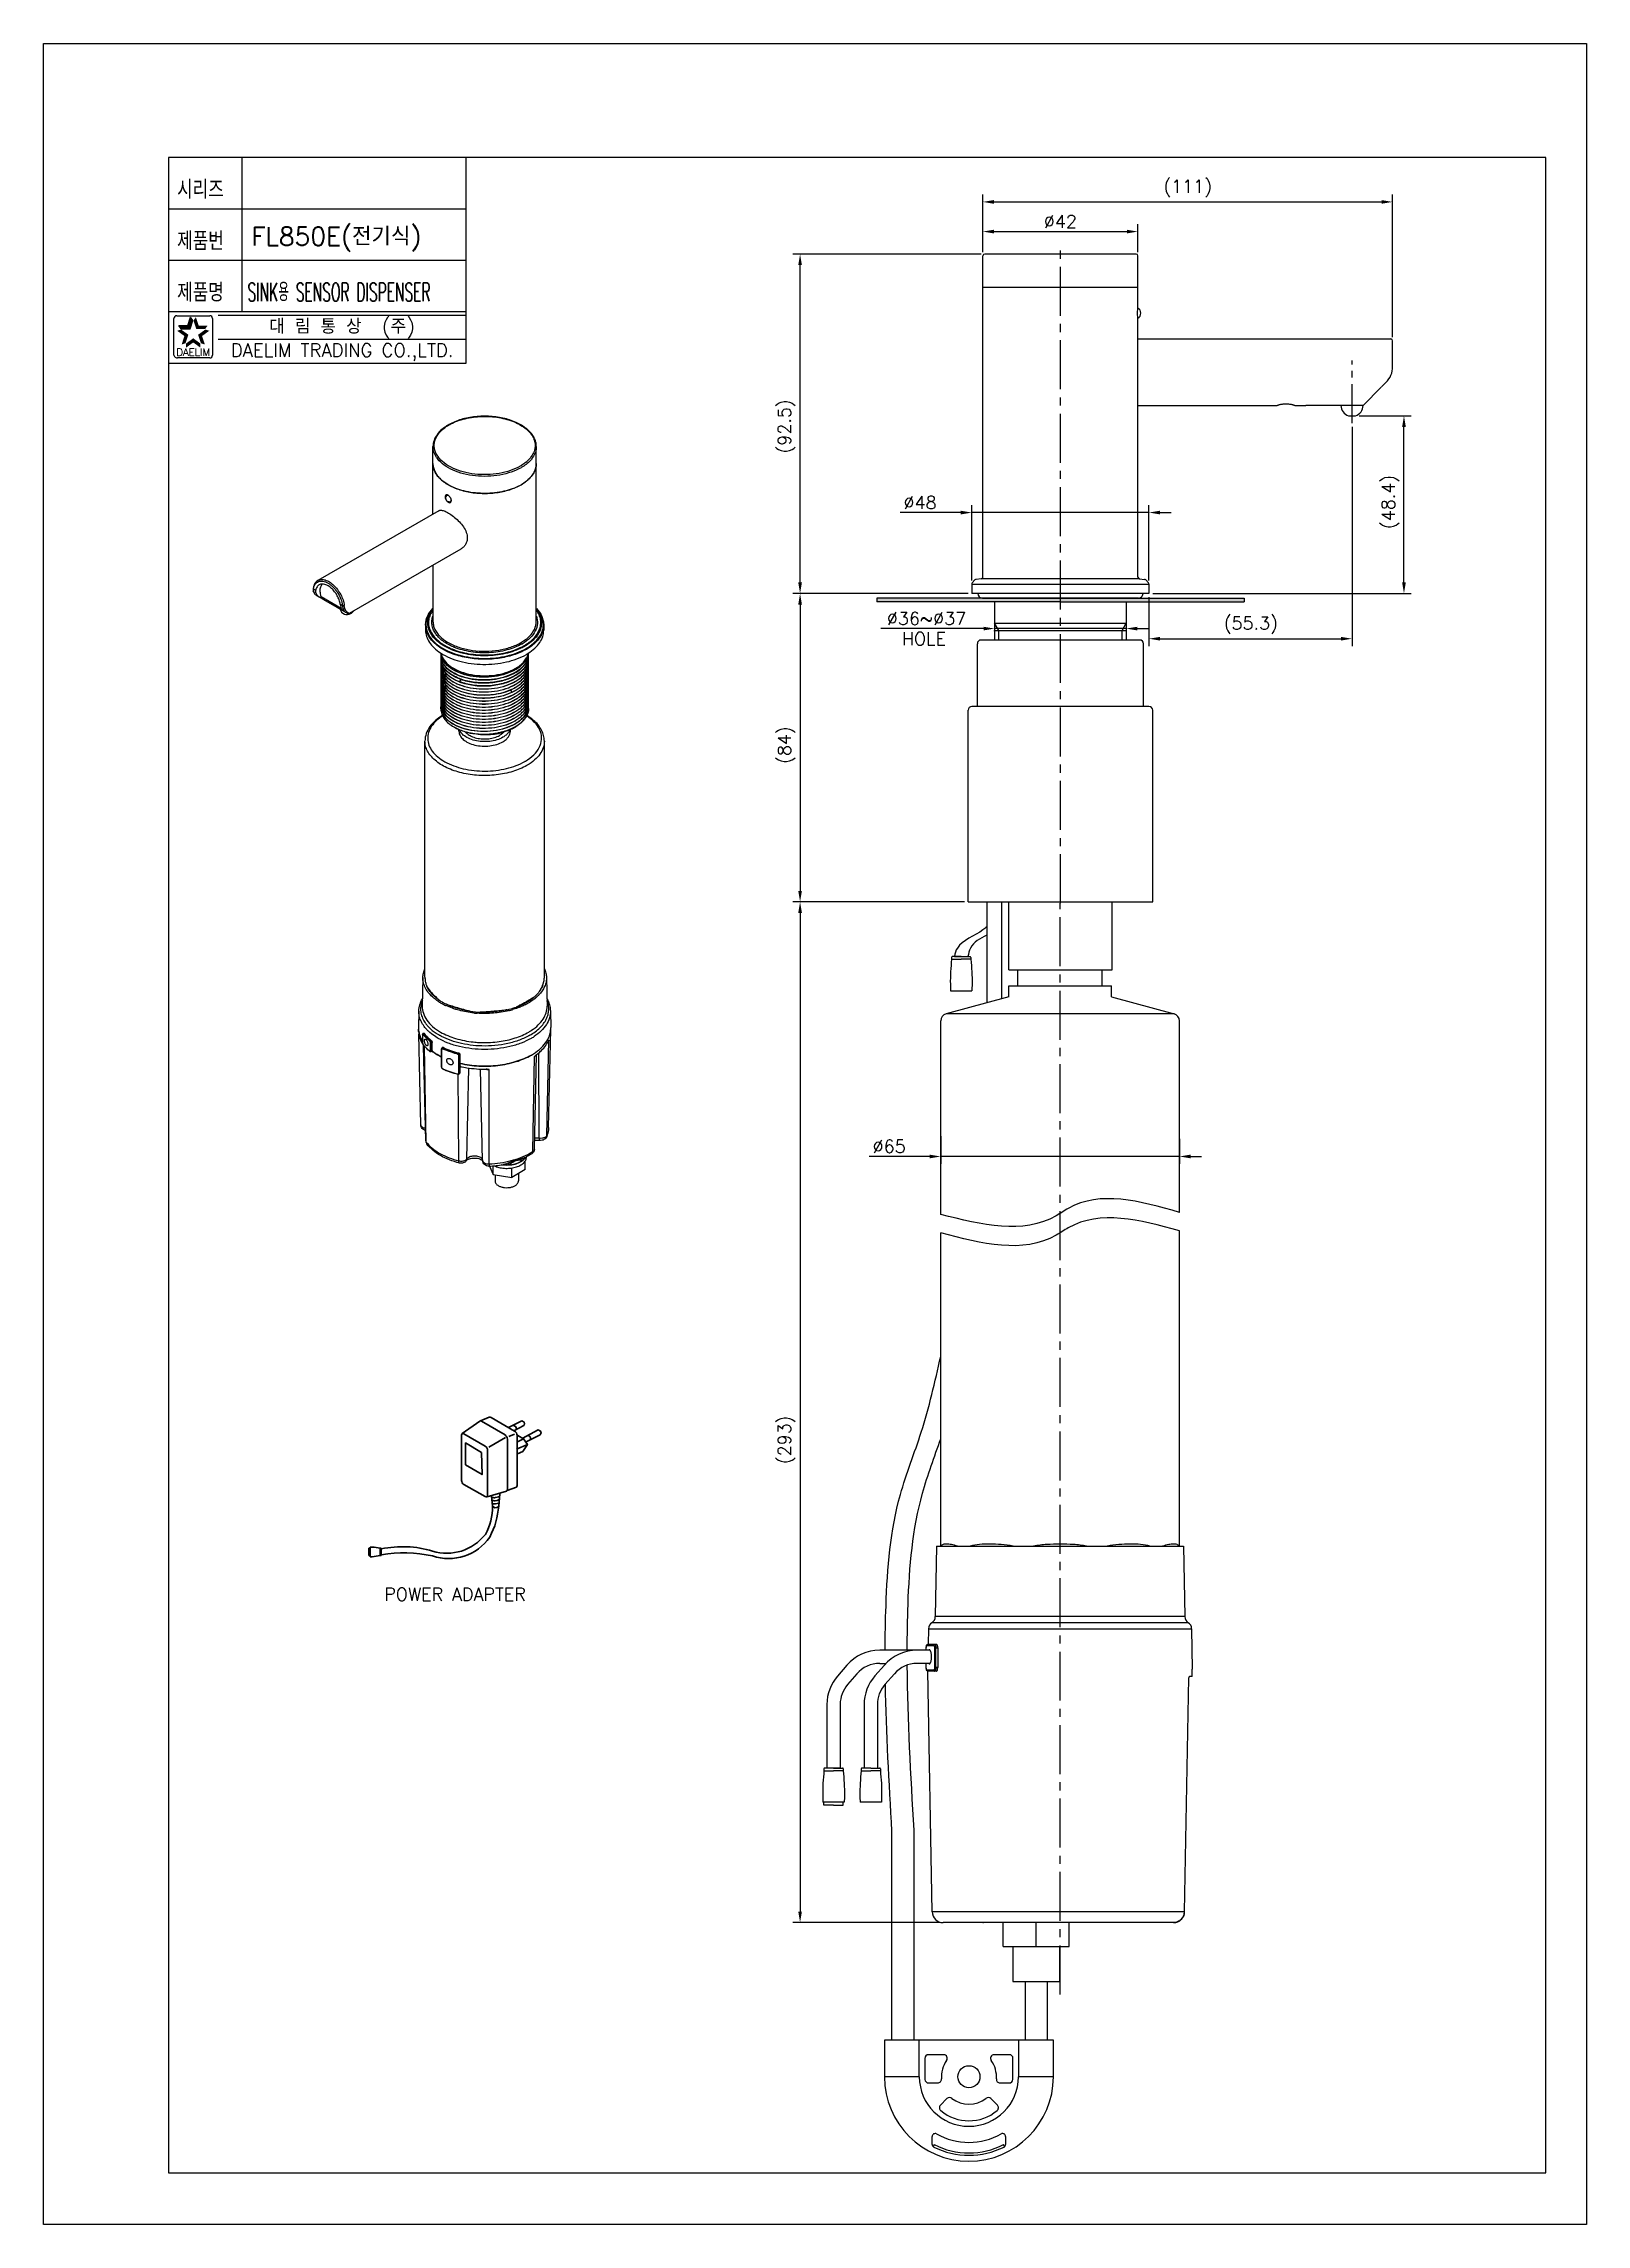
# Model space of a CAD drawing. Extents: x 10151 to 10571, y -5608 to -5014.
import ezdxf
from ezdxf.enums import TextEntityAlignment as Align

# ---------------------------------------------------------------- set-up
doc = ezdxf.new("R2010")
doc.units = 0
doc.header["$LTSCALE"] = 7
doc.header["$MEASUREMENT"] = 0
doc.linetypes.add('CENTER2', pattern=[28.575, 19.05, -3.175, 3.175, -3.175])
doc.layers.get('0').update_dxf_attribs({"color": 2, "linetype": 'CONTINUOUS'})
doc.layers.get('Defpoints').update_dxf_attribs({"linetype": 'CONTINUOUS'})
for name, color, linetype in [('D', 2, 'CONTINUOUS'), ('DIM', 2, 'CONTINUOUS'), ('DWG', 7, 'CONTINUOUS'), ('TXT', 4, 'CONTINUOUS'), ('레이어 11', 7, 'CONTINUOUS'), ('중심선', 1, 'CENTER2')]:
    doc.layers.add(name, color=color, linetype=linetype)
doc.styles.add('GHS', font='romans', dxfattribs={"bigfont": 'ghs'})
doc.styles.add('ROMANS', font='romans')
doc.dimstyles.get("Standard").update_dxf_attribs({"dimtxt": 0.18, "dimasz": 0.18, "dimexe": 0.18, "dimexo": 0.0625, "dimgap": 0.09, "dimtad": 0, "dimtih": 1, "dimtoh": 1, "dimdec": 4, "dimzin": 0, "dimdsep": 46, "dimtxsty": 'Standard', "dimcen": 0.09, "dimadec": 0, "dimazin": 0, "dimtfac": 1, "dimtdec": 4, "dimtofl": 0, "dimtmove": 0, "dimatfit": 3, "dimfxl": 0, "dimtolj": 1, "dimtzin": 0, "dimarcsym": 0})

msp = doc.modelspace()

# ---------------------------------------------------------------- texts
at = {"color": 7, "linetype": 'Continuous'}
for s, height, style, p in [('대 림 통 상  (주)', 4, 'GHS', (10231.81139, -5091.03765)), ('DAELIM TRADING CO.,LTD.', 3.6, 'ROMANS', (10231.81139, -5097.80499))]:
    msp.add_text(s, height=height, dxfattribs=dict(at, style=style)).set_placement(p, align=Align.MIDDLE)
at = {"color": 2, "linetype": 'Continuous', "style": 'ROMANS'}
msp.add_text('DAELIM', height=2, dxfattribs=at).set_placement((10191.27854, -5098.79822), align=Align.CENTER)
at = {"layer": 'D', "style": 'GHS', "width": 0.8}
for s, p in [('시리즈', (10186.89141, -5056.00336)), ('제품번', (10186.89141, -5070.00336)), ('제품명', (10186.89141, -5084.00336))]:
    msp.add_text(s, height=5, dxfattribs=at).set_placement(p)
at = {"layer": 'D', "color": 7, "style": 'GHS'}
msp.add_text('FL850E(전기식)', height=5, dxfattribs=at).set_placement((10207.09292, -5068.72496))
at = {"layer": 'DIM', "style": 'GHS'}
for s, p in [('HOLE', (10384.19859, -5177.5877)), ('POWER ADAPTER', (10243.27051, -5437.8558))]:
    msp.add_text(s, height=3.5, dxfattribs=at).set_placement(p)
at = {"layer": 'TXT', "color": 7, "style": 'GHS', "width": 0.55}
msp.add_text('SINK용 SENSOR DISPENSER', height=5, dxfattribs=at).set_placement((10206.05764, -5083.9054))

# ---------------------------------------------------------------- blocks, each defined once
blk = doc.blocks.new('*D0')
at = {"layer": 'D', "ltscale": 0.6}
for p, q in [((10406.43, -5173.07), (10378.43, -5173.07)), ((10409.43, -5169.54), (10409.43, -5175.07)), ((10445.29, -5173.07), (10409.43, -5173.07)), ((10445.29, -5169.54), (10445.29, -5175.07)), ((10448.29, -5173.07), (10451.29, -5173.07))]:
    blk.add_line(p, q, dxfattribs=at)
for points in [[(10406.43, -5172.57), (10406.43, -5173.57), (10409.43, -5173.07)], [(10448.29, -5172.57), (10448.29, -5173.57), (10445.29, -5173.07)]]:
    blk.add_solid(points, dxfattribs=at)
at = {"layer": 'Defpoints', "color": 0, "ltscale": 0.6}
for p in [(10409.43, -5168.54), (10445.29, -5168.54), (10445.29, -5173.07)]:
    blk.add_point(p, dxfattribs=at)
at = {"layer": 'D', "ltscale": 0.6, "insert": (10390.93, -5170.32), "char_height": 3.5, "attachment_point": 5, "style": 'GHS'}
blk.add_mtext('\\A1;%%C36~%%C37', dxfattribs=at)
blk = doc.blocks.new('*D1')
at = {"layer": 'D', "ltscale": 0.6}
for p, q in [((10508.71, -5115.12), (10522.9, -5115.12)), ((10520.9, -5160.51), (10520.9, -5118.12)), ((10452.48, -5163.51), (10522.9, -5163.51))]:
    blk.add_line(p, q, dxfattribs=at)
for points in [[(10520.4, -5118.12), (10521.4, -5118.12), (10520.9, -5115.12)], [(10520.4, -5160.51), (10521.4, -5160.51), (10520.9, -5163.51)]]:
    blk.add_solid(points, dxfattribs=at)
at = {"layer": 'Defpoints', "color": 0, "ltscale": 0.6}
for p in [(10507.71, -5115.12), (10520.9, -5115.12), (10451.48, -5163.51)]:
    blk.add_point(p, dxfattribs=at)
at = {"layer": 'D', "ltscale": 0.6, "insert": (10517.23, -5138.56), "char_height": 3.5, "attachment_point": 5, "rotation": 90, "style": 'GHS'}
blk.add_mtext('\\A1;(48.4)', dxfattribs=at)
blk = doc.blocks.new('*D2')
at = {"layer": 'D', "ltscale": 0.6}
for p, q in [((10506.75, -5118.12), (10506.75, -5177.83)), ((10451.48, -5164.51), (10451.48, -5177.83)), ((10454.48, -5175.83), (10503.75, -5175.83))]:
    blk.add_line(p, q, dxfattribs=at)
for points in [[(10454.48, -5175.33), (10454.48, -5176.33), (10451.48, -5175.83)], [(10503.75, -5175.33), (10503.75, -5176.33), (10506.75, -5175.83)]]:
    blk.add_solid(points, dxfattribs=at)
at = {"layer": 'Defpoints', "color": 0, "ltscale": 0.6}
for p in [(10506.75, -5117.12), (10451.48, -5163.51), (10506.75, -5175.83)]:
    blk.add_point(p, dxfattribs=at)
at = {"layer": 'D', "ltscale": 0.6, "insert": (10479.2, -5172.16), "char_height": 3.5, "attachment_point": 5, "style": 'GHS'}
blk.add_mtext('\\A1;(55.3)', dxfattribs=at)
blk = doc.blocks.new('*D3')
at = {"layer": 'D', "ltscale": 0.6}
for p, q in [((10406.25, -5070.56), (10406.25, -5062.93)), ((10409.25, -5064.93), (10445.46, -5064.93)), ((10448.46, -5070.56), (10448.46, -5062.93))]:
    blk.add_line(p, q, dxfattribs=at)
for points in [[(10409.25, -5064.43), (10409.25, -5065.43), (10406.25, -5064.93)], [(10445.46, -5064.43), (10445.46, -5065.43), (10448.46, -5064.93)]]:
    blk.add_solid(points, dxfattribs=at)
at = {"layer": 'Defpoints', "color": 0, "ltscale": 0.6}
for p in [(10448.46, -5064.93), (10406.25, -5071.56), (10448.46, -5071.56)]:
    blk.add_point(p, dxfattribs=at)
at = {"layer": 'D', "ltscale": 0.6, "insert": (10427.36, -5062.18), "char_height": 3.5, "attachment_point": 5, "style": 'GHS'}
blk.add_mtext('\\A1;%%C42', dxfattribs=at)
blk = doc.blocks.new('*D4')
at = {"layer": 'D', "ltscale": 0.6}
for p, q in [((10405.76, -5071.05), (10354.49, -5071.05)), ((10356.49, -5160.51), (10356.49, -5074.05)), ((10402.24, -5163.51), (10354.49, -5163.51))]:
    blk.add_line(p, q, dxfattribs=at)
for points in [[(10355.99, -5074.05), (10356.99, -5074.05), (10356.49, -5071.05)], [(10355.99, -5160.51), (10356.99, -5160.51), (10356.49, -5163.51)]]:
    blk.add_solid(points, dxfattribs=at)
at = {"layer": 'Defpoints', "color": 0, "ltscale": 0.6}
for p in [(10356.49, -5071.05), (10406.76, -5071.05), (10403.24, -5163.51)]:
    blk.add_point(p, dxfattribs=at)
at = {"layer": 'D', "ltscale": 0.6, "insert": (10352.82, -5117.99), "char_height": 3.5, "attachment_point": 5, "rotation": 90, "style": 'GHS'}
blk.add_mtext('\\A1;(92.5)', dxfattribs=at)
blk = doc.blocks.new('*D5')
at = {"layer": 'D', "ltscale": 0.6}
for p, q in [((10406.25, -5070.56), (10406.25, -5054.85)), ((10517.81, -5093.67), (10517.81, -5054.85)), ((10409.25, -5056.85), (10514.81, -5056.85))]:
    blk.add_line(p, q, dxfattribs=at)
for points in [[(10409.25, -5056.35), (10409.25, -5057.35), (10406.25, -5056.85)], [(10514.81, -5056.35), (10514.81, -5057.35), (10517.81, -5056.85)]]:
    blk.add_solid(points, dxfattribs=at)
at = {"layer": 'Defpoints', "color": 0, "ltscale": 0.6}
for p in [(10517.81, -5056.85), (10406.25, -5071.56), (10517.81, -5094.67)]:
    blk.add_point(p, dxfattribs=at)
at = {"layer": 'D', "ltscale": 0.6, "insert": (10462.03, -5053.18), "char_height": 3.5, "attachment_point": 5, "style": 'GHS'}
blk.add_mtext('\\A1;(111)', dxfattribs=at)
blk = doc.blocks.new('*D7')
at = {"layer": 'D', "ltscale": 0.6}
for p, q in [((10400.24, -5141.47), (10383.74, -5141.47)), ((10403.24, -5159.96), (10403.24, -5139.47)), ((10451.48, -5141.47), (10403.24, -5141.47)), ((10451.48, -5159.96), (10451.48, -5139.47)), ((10454.48, -5141.47), (10457.48, -5141.47))]:
    blk.add_line(p, q, dxfattribs=at)
for points in [[(10400.24, -5140.97), (10400.24, -5141.97), (10403.24, -5141.47)], [(10454.48, -5140.97), (10454.48, -5141.97), (10451.48, -5141.47)]]:
    blk.add_solid(points, dxfattribs=at)
at = {"layer": 'Defpoints', "color": 0, "ltscale": 0.6}
for p in [(10451.48, -5141.47), (10403.24, -5160.96), (10451.48, -5160.96)]:
    blk.add_point(p, dxfattribs=at)
at = {"layer": 'D', "ltscale": 0.6, "insert": (10389.16, -5138.72), "char_height": 3.5, "attachment_point": 5, "style": 'GHS'}
blk.add_mtext('\\A1;%%C48', dxfattribs=at)
blk = doc.blocks.new('*D8')
at = {"layer": 'D', "ltscale": 0.6}
for p, q in [((10401.23, -5247.53), (10354.49, -5247.53)), ((10356.49, -5250.53), (10356.49, -5522.53)), ((10394.45, -5525.53), (10354.49, -5525.53))]:
    blk.add_line(p, q, dxfattribs=at)
for points in [[(10355.99, -5250.53), (10356.99, -5250.53), (10356.49, -5247.53)], [(10355.99, -5522.53), (10356.99, -5522.53), (10356.49, -5525.53)]]:
    blk.add_solid(points, dxfattribs=at)
at = {"layer": 'Defpoints', "color": 0, "ltscale": 0.6}
for p in [(10402.23, -5247.53), (10356.49, -5525.53), (10395.45, -5525.53)]:
    blk.add_point(p, dxfattribs=at)
at = {"layer": 'D', "ltscale": 0.6, "insert": (10352.82, -5394.03), "char_height": 3.5, "attachment_point": 5, "rotation": 90, "style": 'GHS'}
blk.add_mtext('\\A1;(293)', dxfattribs=at)
blk = doc.blocks.new('*D9')
at = {"layer": 'D', "ltscale": 0.6}
for p, q in [((10394.78, -5311.35), (10394.78, -5318.86)), ((10459.78, -5312.05), (10459.78, -5318.86)), ((10391.78, -5316.86), (10375.33, -5316.86)), ((10459.78, -5316.86), (10394.78, -5316.86)), ((10462.78, -5316.86), (10465.78, -5316.86))]:
    blk.add_line(p, q, dxfattribs=at)
for points in [[(10391.78, -5316.36), (10391.78, -5317.36), (10394.78, -5316.86)], [(10462.78, -5316.36), (10462.78, -5317.36), (10459.78, -5316.86)]]:
    blk.add_solid(points, dxfattribs=at)
at = {"layer": 'Defpoints', "color": 0, "ltscale": 0.6}
for p in [(10394.78, -5310.35), (10459.78, -5311.05), (10459.78, -5316.86)]:
    blk.add_point(p, dxfattribs=at)
at = {"layer": 'D', "ltscale": 0.6, "insert": (10380.74, -5314.11), "char_height": 3.5, "attachment_point": 5, "style": 'GHS'}
blk.add_mtext('\\A1;%%C65', dxfattribs=at)
blk = doc.blocks.new('*D6')
at = {"ltscale": 0.6}
for p, q in [((10370.7, -5163.51), (10354.49, -5163.51)), ((10356.49, -5166.51), (10356.49, -5244.53)), ((10401.23, -5247.53), (10354.49, -5247.53))]:
    blk.add_line(p, q, dxfattribs=at)
for points in [[(10355.99, -5166.51), (10356.99, -5166.51), (10356.49, -5163.51)], [(10355.99, -5244.53), (10356.99, -5244.53), (10356.49, -5247.53)]]:
    blk.add_solid(points, dxfattribs=at)
at = {"layer": 'Defpoints', "color": 0, "ltscale": 0.6}
for p in [(10371.7, -5163.51), (10356.49, -5247.53), (10402.23, -5247.53)]:
    blk.add_point(p, dxfattribs=at)
at = {"ltscale": 0.6, "insert": (10352.82, -5204.78), "char_height": 3.5, "attachment_point": 5, "rotation": 90, "style": 'GHS'}
blk.add_mtext('\\A1;(84)', dxfattribs=at)

# ---------------------------------------------------------------- dimensions: what is measured, and where the dimension line sits
at = {"ltscale": 0.6}
dim = msp.add_linear_dim(base=(10356.48809, -5247.53454), p1=(10371.70421, -5163.51301), p2=(10402.23367, -5247.53454), angle=90, text='(84)', dimstyle='Standard', override={"dimtxt": 3.5, "dimasz": 3, "dimexe": 2, "dimexo": 1, "dimgap": 1, "dimtad": 1, "dimtih": 0, "dimtoh": 0, "dimzin": 8, "dimtxsty": 'GHS', "dimcen": 2, "dimclrd": 256, "dimclre": 256, "dimclrt": 256, "dimadec": 4, "dimazin": 2, "dimtp": 0.1, "dimtm": 1e-09, "dimtofl": 1, "dimatfit": 0, "dimlwd": 65535, "dimlwe": 65535}, dxfattribs=at)
dim.commit()
dim.dimension.update_dxf_attribs({"geometry": '*D6', "text_midpoint": (10356.48809, -5204.77636), "dimtype": 128})
at = {"layer": 'D', "ltscale": 0.6}
for base, p1, p2, text, picture, middle in [((10517.80867, -5056.85002), (10406.25367, -5071.55551), (10517.80867, -5094.67051), '(111)', '*D5', (10462.03117, -5056.85002)), ((10448.46367, -5064.93323), (10406.25367, -5071.55551), (10448.46367, -5071.55551), '%%C42', '*D3', (10427.35867, -5064.93323)), ((10506.75367, -5175.82914), (10451.47867, -5163.51301), (10506.75367, -5117.11785), '(55.3)', '*D2', (10479.2028, -5175.82914)), ((10451.47867, -5141.47299), (10403.23867, -5160.9572), (10451.47867, -5160.9572), '%%C48', '*D7', (10389.15534, -5141.47299)), ((10445.28787, -5173.06759), (10409.42947, -5168.53801), (10445.28787, -5168.53801), '%%C36~%%C37', '*D0', (10390.92947, -5173.06759)), ((10459.77601, -5316.85506), (10394.77601, -5310.34894), (10459.77601, -5311.04602), '%%C<>', '*D9', (10380.7445, -5316.85506))]:
    dim = msp.add_linear_dim(base=base, p1=p1, p2=p2, text=text, dimstyle='Standard', override={"dimtxt": 3.5, "dimasz": 3, "dimexe": 2, "dimexo": 1, "dimgap": 1, "dimtad": 1, "dimtih": 0, "dimtoh": 0, "dimzin": 8, "dimtxsty": 'GHS', "dimcen": 2, "dimclrd": 256, "dimclre": 256, "dimclrt": 256, "dimadec": 4, "dimazin": 2, "dimtp": 0.1, "dimtm": 1e-09, "dimtofl": 1, "dimatfit": 0, "dimlwd": 65535, "dimlwe": 65535}, dxfattribs=at)
    dim.commit()
    dim.dimension.update_dxf_attribs({"geometry": picture, "text_midpoint": middle, "dimtype": 128})
for base, p1, p2, text, picture, middle in [((10356.48809, -5071.05301), (10403.23867, -5163.51301), (10406.75617, -5071.05301), '(92.5)', '*D4', (10356.48809, -5117.99373)), ((10520.89814, -5115.11785), (10451.47867, -5163.51301), (10507.70842, -5115.11785), '(48.4)', '*D1', (10520.89814, -5138.55568)), ((10356.48809, -5525.53454), (10402.23367, -5247.53454), (10395.44596, -5525.53454), '(293)', '*D8', (10356.48809, -5394.03454))]:
    dim = msp.add_linear_dim(base=base, p1=p1, p2=p2, angle=90, text=text, dimstyle='Standard', override={"dimtxt": 3.5, "dimasz": 3, "dimexe": 2, "dimexo": 1, "dimgap": 1, "dimtad": 1, "dimtih": 0, "dimtoh": 0, "dimzin": 8, "dimtxsty": 'GHS', "dimcen": 2, "dimclrd": 256, "dimclre": 256, "dimclrt": 256, "dimadec": 4, "dimazin": 2, "dimtp": 0.1, "dimtm": 1e-09, "dimtofl": 1, "dimatfit": 0, "dimlwd": 65535, "dimlwe": 65535}, dxfattribs=at)
    dim.commit()
    dim.dimension.update_dxf_attribs({"geometry": picture, "text_midpoint": middle, "dimtype": 128})

# ---------------------------------------------------------------- hatches: boundary and pattern name
at = {"ltscale": 0.6}
h = msp.add_hatch(dxfattribs=at)
h.set_pattern_fill('AR-CONC', color=256, scale=0.1)
h.set_pattern_definition([(50, (1543.14924, -204.84193), (0.717260183, -0.062752135), [0.075, -0.825]), (355, (1543.1492, -204.8419), (-0.138751334, 0.752192134), [0.06, -0.66]), (100.4514445, (1543.209, -204.84716), (0.578508847, 0.68943999), [0.06374019, -0.70114211]), (46.1842, (1543.1492, -204.6419), (1.06724133, -0.16551928), [0.1125, -1.2375]), (96.635635, (1543.2382, -204.6557), (0.93466195, 0.9741186), [0.09561034, -1.05171376]), (351.184164, (1543.1492, -204.6419), (0.93466195, 0.9741186), [0.09, -0.99]), (21, (1543.24924, -204.69193), (0.596907052, -0.40261889), [0.075, -0.825]), (326, (1543.2492, -204.6919), (0.24331533, 0.725150045), [0.06, -0.66]), (71.451445, (1543.299, -204.7255), (0.840222377, 0.322531153), [0.06374019, -0.70114211]), (37.5, (1543.14924, -204.84193), (0.012159855, 0.332893854), [0, -0.652, 0, -0.67, 0, -0.6625]), (7.5, (1543.14924, -204.84193), (0.263069537, 0.394411712), [0, -0.382, 0, -0.637, 0, -0.2525]), (327.5, (1542.92624, -204.84193), (0.533822436, -0.022554872), [0, -0.25, 0, -0.78, 0, -1.035]), (317.5, (1542.82624, -204.84193), (0.58318617, 0.100104982), [0, -0.325, 0, -0.518, 0, -0.735])])
h.paths.add_polyline_path([(10477.35867, -5164.77794), (10448.71228, -5164.77195, -0.024349227), (10448.5893, -5164.77794), (10427.35867, -5164.77794), (10427.35867, -5165.76748), (10427.35888, -5165.76748), (10477.35847, -5165.77794)])
h.paths.add_polyline_path([(10427.35867, -5164.76748), (10377.35867, -5164.77794), (10377.35888, -5165.77794), (10427.35867, -5165.76748)])

# ---------------------------------------------------------------- linework, layer by layer
at = {"color": 4}
for p, q in [((10559.55105, -5044.73275), (10184.55105, -5044.73275)), ((10184.55105, -5044.73275), (10184.55105, -5593.73275)), ((10265.55105, -5100.73275), (10265.55105, -5044.73275)), ((10559.55105, -5593.73275), (10559.55105, -5044.73275)), ((10184.55105, -5593.73275), (10559.55105, -5593.73275))]:
    msp.add_line(p, q, dxfattribs=at)
at = {"color": 7}
for p, q in [((10184.55105, -5044.73275), (10184.55105, -5100.73275)), ((10204.55105, -5044.73275), (10204.55105, -5086.73275)), ((10184.55105, -5058.73275), (10265.55105, -5058.73275)), ((10184.55105, -5072.73275), (10265.55105, -5072.73275)), ((10184.55105, -5086.73275), (10265.55105, -5086.73275)), ((10184.55105, -5100.73275), (10265.55105, -5100.73275))]:
    msp.add_line(p, q, dxfattribs=at)
at = {"color": 2, "linetype": 'Continuous'}
for p, q in [((10186.02854, -5098.59822), (10186.02854, -5088.59822)), ((10186.77854, -5087.84822), (10195.77854, -5087.84822)), ((10196.52854, -5088.59822), (10196.52854, -5098.59822)), ((10198.05105, -5087.73275), (10265.55105, -5087.73275)), ((10198.05105, -5094.23275), (10265.55105, -5094.23275)), ((10195.77854, -5099.34822), (10187.02854, -5099.34822))]:
    msp.add_line(p, q, dxfattribs=at)
at = {"color": 2}
for p, q in [((10187.36517, -5090.54968), (10189.79018, -5090.54968)), ((10188.03028, -5091.46511), (10187.36517, -5090.54968)), ((10189.79018, -5090.54968), (10190.53955, -5088.24336)), ((10190.45529, -5091.46511), (10191.20466, -5089.15879)), ((10191.20466, -5089.15879), (10190.53955, -5088.24336)), ((10188.03028, -5091.46511), (10190.45529, -5091.46511))]:
    msp.add_line(p, q, dxfattribs=at)
at = {"linetype": 'Continuous'}
for p, q in [((10256.54521, -5141.87384), (10256.54521, -5123.48112)), ((10257.83681, -5126.11513), (10257.82916, -5126.1039)), ((10257.83754, -5126.11497), (10257.82924, -5126.10388)), ((10283.39505, -5126.11305), (10283.39311, -5126.11563)), ((10283.39505, -5126.11305), (10283.39327, -5126.11567)), ((10284.68521, -5171.09793), (10284.68521, -5123.48112)), ((10260.40877, -5136.64224), (10260.18274, -5136.63979)), ((10260.25854, -5136.74073), (10260.25921, -5136.74034)), ((10261.48114, -5137.97101), (10261.49104, -5138.10819)), ((10261.5386, -5138.16739), (10261.52812, -5138.01744)), ((10258.11911, -5140.96515), (10225.19875, -5159.97162)), ((10261.29772, -5138.53908), (10261.29742, -5138.53925)), ((10261.38948, -5138.62094), (10261.47222, -5138.49468)), ((10261.47222, -5138.49468), (10261.52806, -5138.30745)), ((10261.49104, -5138.10836), (10261.4893, -5138.16234)), ((10261.49104, -5138.10819), (10261.49104, -5138.10836)), ((10261.49104, -5138.10836), (10261.53859, -5138.16739)), ((10261.52806, -5138.30745), (10261.5386, -5138.16739)), ((10264.14908, -5151.40944), (10233.7006, -5168.98877)), ((10256.54521, -5155.7995), (10256.54521, -5171.09793)), ((10224.05547, -5163.01848), (10223.96128, -5162.90404)), ((10224.01182, -5162.22883), (10224.63912, -5162.59099)), ((10225.65838, -5164.53906), (10224.94682, -5164.12825)), ((10226.74596, -5165.16699), (10225.65838, -5164.53906)), ((10226.09594, -5164.33849), (10231.54242, -5167.48295)), ((10226.74596, -5165.16698), (10233.36565, -5168.98881)), ((10231.31458, -5166.44498), (10231.94189, -5166.80715)), ((10231.31458, -5166.44498), (10231.47642, -5167.2488)), ((10232.57441, -5167.59956), (10232.412, -5166.75725)), ((10254.53521, -5172.14558), (10254.53521, -5173.5368)), ((10286.69521, -5172.14558), (10286.69521, -5173.5368)), ((10264.09324, -5186.91662), (10263.73266, -5187.50741)), ((10277.63326, -5189.84388), (10278.00731, -5190.40342)), ((10279.06715, -5189.94564), (10278.04867, -5190.48488)), ((10263.61521, -5201.04285), (10263.61521, -5200.54971)), ((10277.61521, -5201.04285), (10277.61521, -5200.41744)), ((10278.66933, -5200.06884), (10278.69769, -5200.05247)), ((10279.13414, -5199.78631), (10279.11585, -5199.79806)), ((10279.13329, -5199.78587), (10279.11588, -5199.79808)), ((10279.78875, -5199.32521), (10279.13414, -5199.78631)), ((10254.36521, -5268.05674), (10254.36521, -5203.70923)), ((10286.86521, -5268.05674), (10286.86521, -5203.70923)), ((10253.79541, -5268.08032), (10253.62816, -5275.90312)), ((10254.36521, -5268.05645), (10254.36521, -5268.05674)), ((10254.36521, -5268.05676), (10254.38942, -5268.67792)), ((10254.38328, -5268.62215), (10254.38189, -5268.6065)), ((10254.3832, -5268.62215), (10254.38223, -5268.60649)), ((10286.86521, -5268.05674), (10286.86521, -5268.05656)), ((10287.43502, -5268.08032), (10287.60227, -5275.90312)), ((10254.40034, -5268.81361), (10254.40169, -5268.82912)), ((10254.7157, -5270.13818), (10254.72505, -5270.16359)), ((10254.71723, -5270.13799), (10254.72627, -5270.16344)), ((10254.85933, -5270.49657), (10254.96331, -5270.65705)), ((10255.08737, -5270.95275), (10254.85993, -5270.49751)), ((10282.10575, -5274.58993), (10282.09397, -5274.76307)), ((10282.10575, -5274.58993), (10282.95828, -5274.07963)), ((10283.18484, -5273.93827), (10284.2444, -5273.26949)), ((10283.47335, -5274.45542), (10283.46757, -5274.45956)), ((10283.47855, -5274.45795), (10283.47261, -5274.46202)), ((10284.67853, -5272.89918), (10284.6873, -5272.89027)), ((10284.67964, -5272.89955), (10284.68853, -5272.89068)), ((10284.76678, -5273.44972), (10284.75287, -5273.46128)), ((10284.76693, -5273.44977), (10284.75374, -5273.46161)), ((10284.80908, -5272.76643), (10284.81311, -5272.76234)), ((10284.81023, -5272.7668), (10284.8142, -5272.76269)), ((10285.2283, -5273.00067), (10285.21781, -5273.01088)), ((10285.23528, -5273.00297), (10285.2251, -5273.01328)), ((10285.28588, -5272.94464), (10285.26232, -5272.96757)), ((10285.29077, -5272.94622), (10285.26815, -5272.96946)), ((10285.63506, -5271.81483), (10285.69966, -5271.6896)), ((10285.69966, -5271.6896), (10285.77115, -5271.55107)), ((10286.62999, -5269.68567), (10286.68068, -5269.49068)), ((10252.71297, -5277.24021), (10252.61658, -5281.74833)), ((10259.20377, -5275.33513), (10259.17006, -5275.31712)), ((10259.21104, -5275.33058), (10259.17744, -5275.31253)), ((10268.60458, -5277.84206), (10268.55157, -5277.83832)), ((10278.09861, -5276.8908), (10278.07211, -5276.89846)), ((10278.10337, -5276.89634), (10278.07681, -5276.90394)), ((10279.26821, -5276.14127), (10280.03795, -5275.8379)), ((10279.45378, -5276.03519), (10279.99627, -5275.73796)), ((10280.19259, -5275.63303), (10281.17504, -5275.10883)), ((10280.23867, -5276.1578), (10280.22585, -5276.16294)), ((10280.24481, -5276.16288), (10280.232, -5276.16804)), ((10288.51746, -5277.24021), (10288.61384, -5281.74833)), ((10252.61632, -5281.99147), (10252.61739, -5282.0054)), ((10252.61632, -5281.99147), (10252.6166, -5282.00541)), ((10252.64277, -5282.82117), (10252.62943, -5282.19745)), ((10253.23874, -5308.22147), (10252.71113, -5283.54316)), ((10253.69534, -5283.66535), (10253.69534, -5285.82908)), ((10253.69534, -5285.82904), (10253.69608, -5285.86292)), ((10253.70751, -5283.69952), (10253.69535, -5283.66537)), ((10253.69535, -5285.82908), (10253.70751, -5285.86325)), ((10253.70751, -5283.69952), (10253.70751, -5285.86325)), ((10253.84941, -5283.37028), (10254.07678, -5283.29449)), ((10253.85068, -5286.33655), (10253.86787, -5286.39146)), ((10253.95597, -5286.60479), (10253.85654, -5286.44383)), ((10253.86927, -5286.39337), (10253.86935, -5286.39347)), ((10254.20493, -5283.37057), (10253.98734, -5283.4431)), ((10255.78736, -5285.24307), (10256.00494, -5285.17054)), ((10255.87519, -5288.03088), (10255.87519, -5285.86715)), ((10256.30458, -5285.81224), (10256.07036, -5285.89032)), ((10256.07036, -5285.89032), (10256.07036, -5288.05405)), ((10256.30458, -5287.97597), (10256.30458, -5285.81224)), ((10283.36166, -5282.50716), (10283.38777, -5282.49106)), ((10283.36254, -5282.50761), (10283.38775, -5282.49105)), ((10284.07588, -5284.18311), (10284.0667, -5284.18877)), ((10284.07585, -5284.1831), (10284.06701, -5284.18892)), ((10287.58311, -5311.10567), (10288.12528, -5285.14886)), ((10288.06555, -5285.24549), (10287.909, -5285.52048)), ((10288.12528, -5285.14886), (10287.99539, -5285.3751)), ((10288.02869, -5308.96664), (10288.59932, -5282.27574)), ((10288.12528, -5285.14886), (10288.06555, -5285.24549)), ((10254.09961, -5286.85897), (10253.95597, -5286.60479)), ((10254.56129, -5312.55174), (10254.00852, -5286.69636)), ((10254.19663, -5287.03221), (10254.10287, -5286.88768)), ((10254.705, -5312.93069), (10254.19663, -5287.03221)), ((10255.69334, -5288.21768), (10255.66548, -5288.15131)), ((10255.96564, -5288.28267), (10256.19302, -5288.20688)), ((10256.07036, -5288.05405), (10256.30458, -5287.97597)), ((10256.26487, -5288.14724), (10256.19302, -5288.20687)), ((10258.81594, -5287.61946), (10258.81594, -5292.43682)), ((10258.87019, -5287.68612), (10258.87019, -5292.50348)), ((10258.91432, -5287.36799), (10259.05414, -5287.23364)), ((10259.37016, -5287.21515), (10259.24026, -5287.33997)), ((10263.35467, -5288.76725), (10263.48457, -5288.64243)), ((10263.62337, -5294.15236), (10263.62337, -5289.33499)), ((10263.95149, -5289.16252), (10263.80895, -5289.29949)), ((10263.80895, -5289.29949), (10263.80895, -5294.11685)), ((10264.1188, -5292.36861), (10263.95141, -5292.33845)), ((10263.95149, -5293.97989), (10263.95149, -5289.16252)), ((10283.76005, -5315.43762), (10284.18006, -5289.61923)), ((10284.16812, -5314.81901), (10284.71737, -5289.12836)), ((10284.42503, -5289.38379), (10284.18006, -5289.61923)), ((10284.74229, -5289.10871), (10284.42503, -5289.38379)), ((10285.49288, -5311.81169), (10285.35185, -5288.62987)), ((10263.31824, -5294.42412), (10263.295, -5294.35809)), ((10263.32686, -5294.42407), (10263.53437, -5318.02822)), ((10263.72149, -5294.33381), (10263.86141, -5294.19936)), ((10263.80895, -5294.11685), (10263.95149, -5293.97989)), ((10265.76894, -5317.48933), (10266.26574, -5292.76016)), ((10270.04696, -5317.92482), (10269.51507, -5293.04642)), ((10271.30994, -5293.0851), (10270.98817, -5293.0679)), ((10271.86628, -5293.16382), (10271.30994, -5293.0851)), ((10271.82754, -5318.87245), (10271.86628, -5293.16382)), ((10269.9501, -5317.87134), (10270.04327, -5317.96969)), ((10271.89263, -5319.47961), (10272.95145, -5321.76098)), ((10272.95145, -5321.76098), (10272.95145, -5319.41386)), ((10272.95145, -5321.76098), (10277.97055, -5322.53742)), ((10273.43944, -5321.83648), (10273.43944, -5323.51807)), ((10275.11653, -5319.15486), (10276.63022, -5319.15729)), ((10275.63004, -5319.06724), (10275.6294, -5319.06735)), ((10277.97055, -5322.53742), (10277.97055, -5319.9896)), ((10281.64477, -5320.41612), (10277.97055, -5322.53742)), ((10279.21625, -5317.91251), (10279.22816, -5317.79234)), ((10279.81189, -5321.47433), (10279.81189, -5323.51807)), ((10281.06279, -5317.70712), (10281.59573, -5317.19617)), ((10281.57362, -5317.17357), (10281.57241, -5317.17416)), ((10281.64477, -5320.41612), (10281.64477, -5318.09083)), ((10282.00067, -5316.98605), (10282.00067, -5316.95279))]:
    msp.add_line(p, q, dxfattribs=at)
at = {"ltscale": 0.6}
for p, q in [((10427.35867, -5164.76748), (10377.35867, -5164.77794)), ((10377.35867, -5164.77794), (10377.35888, -5165.77794)), ((10427.35888, -5165.76748), (10377.35888, -5165.77794)), ((10427.35847, -5165.76748), (10477.35847, -5165.77794)), ((10427.35867, -5164.76748), (10477.35867, -5164.77794)), ((10477.35867, -5164.77794), (10477.35847, -5165.77794))]:
    msp.add_line(p, q, dxfattribs=at)
at = {"linetype": 'Continuous'}
for points in [[(10260.25873, -5136.74065), (10260.26575, -5136.73674), (10260.33515, -5136.71342), (10260.41929, -5136.71081), (10260.51629, -5136.72994), (10260.62161, -5136.77052), (10260.73032, -5136.83039), (10260.84134, -5136.90885), (10260.95496, -5137.00736), (10261.06578, -5137.12285), (10261.16985, -5137.25241), (10261.26348, -5137.39238), (10261.34347, -5137.53864), (10261.40732, -5137.68674), (10261.45342, -5137.83223), (10261.48114, -5137.97101)], [(10261.44319, -5138.36734), (10261.39756, -5138.44812), (10261.33995, -5138.50974), (10261.29741, -5138.53923)], [(10261.4893, -5138.16234), (10261.47419, -5138.27035), (10261.44319, -5138.36734)], [(10223.91836, -5162.03637), (10223.90263, -5162.14734), (10223.8902, -5162.31618), (10223.89186, -5162.4832), (10223.90748, -5162.64751), (10223.93678, -5162.8082), (10223.96116, -5162.90399)], [(10223.96119, -5162.90406), (10224.00525, -5163.04018), (10224.08584, -5163.22856), (10224.18801, -5163.41077), (10224.31145, -5163.58474), (10224.45554, -5163.74846), (10224.61947, -5163.90007), (10224.80225, -5164.03771), (10224.94675, -5164.12821)], [(10233.3656, -5168.98878), (10233.41294, -5169.01137), (10233.46392, -5169.02644), (10233.51625, -5169.03323), (10233.56894, -5169.03174), (10233.6207, -5169.022), (10233.67032, -5169.00426), (10233.70059, -5168.98878)], [(10254.36521, -5268.05642), (10254.36557, -5268.13462), (10254.36655, -5268.20697), (10254.36811, -5268.27847), (10254.37021, -5268.3492), (10254.37282, -5268.41924), (10254.37592, -5268.48861), (10254.37948, -5268.55733), (10254.38347, -5268.62538)], [(10286.68068, -5269.49068), (10286.72635, -5269.29223), (10286.76551, -5269.09602), (10286.79694, -5268.91019), (10286.82162, -5268.7333), (10286.83998, -5268.56721), (10286.8529, -5268.41024), (10286.86101, -5268.2614), (10286.86481, -5268.12), (10286.86522, -5268.05651)], [(10253.84947, -5283.37026), (10253.82912, -5283.37838), (10253.80783, -5283.39005), (10253.78777, -5283.40464), (10253.76935, -5283.42196), (10253.75294, -5283.44167), (10253.73874, -5283.46344), (10253.72675, -5283.48703), (10253.71689, -5283.51227), (10253.70897, -5283.53937), (10253.70287, -5283.56857), (10253.69853, -5283.60032), (10253.69599, -5283.63509), (10253.69534, -5283.66537)], [(10253.69608, -5285.86292), (10253.69897, -5285.90587), (10253.70383, -5285.94908), (10253.71051, -5285.99249), (10253.71892, -5286.03595), (10253.72899, -5286.07927), (10253.74067, -5286.12225), (10253.75395, -5286.16471), (10253.76883, -5286.2064), (10253.78541, -5286.24724), (10253.80377, -5286.28696), (10253.82429, -5286.32566)], [(10253.82429, -5286.32566), (10253.84762, -5286.36344), (10253.86936, -5286.39348)], [(10255.69333, -5288.21769), (10255.71906, -5288.23688), (10255.75182, -5288.25711), (10255.78431, -5288.27277), (10255.81661, -5288.28413), (10255.84861, -5288.29137), (10255.88017, -5288.29459), (10255.91098, -5288.2939), (10255.94083, -5288.28944), (10255.96584, -5288.2826)], [(10258.91443, -5287.36789), (10258.91065, -5287.37158), (10258.88878, -5287.39591), (10258.86938, -5287.42297), (10258.8527, -5287.45259), (10258.83894, -5287.48456), (10258.82828, -5287.5187), (10258.82085, -5287.55484), (10258.81675, -5287.59287), (10258.81594, -5287.61947)], [(10258.81594, -5292.43678), (10258.81715, -5292.47007), (10258.823, -5292.51838), (10258.83353, -5292.56709), (10258.8486, -5292.61573), (10258.868, -5292.66391), (10258.89152, -5292.7111), (10258.91889, -5292.75678), (10258.94979, -5292.80042), (10258.98388, -5292.84151), (10259.0208, -5292.87955), (10259.06016, -5292.91408), (10259.10165, -5292.94474), (10259.14489, -5292.97114), (10259.17758, -5292.98763)], [(10263.31823, -5294.42415), (10263.35279, -5294.4316), (10263.40229, -5294.43813), (10263.45173, -5294.43971), (10263.50018, -5294.43618), (10263.54687, -5294.42765), (10263.59128, -5294.41426), (10263.63278, -5294.39632), (10263.67111, -5294.37411), (10263.7059, -5294.34791), (10263.72147, -5294.33383)]]:
    msp.add_lwpolyline(points, dxfattribs=at)
at = {"color": 2, "linetype": 'Continuous'}
for centre, radius, start, end in [((10186.77854, -5088.59822), 0.75, 90, 180), ((10195.77854, -5088.59822), 0.75, 0, 90), ((10186.90354, -5098.47322), 0.88388, 188.13010235, 278.13010235), ((10195.77854, -5098.59822), 0.75, 270, 0)]:
    msp.add_arc(centre, radius, start, end, dxfattribs=at)
at = {"linetype": 'Continuous'}
for centre, radius, start, end in [((10267.41944, -5129.16114), 13.3682, 119.40862114, 119.99892651), ((10267.30541, -5128.69002), 12.80505, 119.99899523, 120.60596492), ((10267.50294, -5129.30888), 13.53791, 119.2025905, 119.40943005), ((10267.40623, -5128.83963), 12.98503, 119.83642608, 120.05420743), ((10263.29323, -5122.39027), 6.6066, 214.31965824, 215.16401555), ((10263.38365, -5122.32661), 6.71718, 215.16376034, 215.90655217), ((10277.85333, -5122.33087), 6.70938, 324.08870149, 324.83275523), ((10277.94775, -5122.39737), 6.59389, 324.83249934, 325.6739998), ((10263.39006, -5122.44668), 7.10643, 214.73356406, 218.690064), ((10273.8242, -5117.57555), 12.98503, 299.83642608, 300.05420743), ((10273.90977, -5117.69905), 13.30906, 299.78195088, 299.99973232), ((10279.90339, -5128.12523), 4.78182, 347.07274422, 359.92972573), ((10260.99789, -5137.51302), 1.005, 136.8950295, 294.08954202), ((10260.99858, -5137.51377), 1.00601, 128.39761849, 136.89013596), ((10260.99728, -5137.51231), 1.00407, 127.0705497, 128.39107585), ((10260.24865, -5137.35563), 0.73115, 72.29236296, 77.35003532), ((10267.2578, -5122.45794), 13.18331, 239.84989161, 240.00061298), ((10260.24141, -5138.19225), 1.29853, 7.73680235, 11.26936648), ((10273.6295, -5121.85508), 13.87697, 296.38135395, 299.98216847), ((10274.36739, -5123.11924), 12.41324, 299.94799431, 303.82275511), ((10225.74672, -5162.54087), 1.75739, 191.34404826, 195.7699003), ((10233.18821, -5167.24528), 2.00999, 195.03284328, 299.99971359), ((10278.01476, -5173.81537), 9.13626, 41.62498051, 43.02690462), ((10278.15461, -5173.69024), 8.9486, 41.39337852, 41.62086023), ((10233.18836, -5167.24546), 2.00976, 299.99873659, 328.47218494), ((10259.99921, -5172.13892), 5.46398, 180.06980283, 192.86928488), ((10260.2033, -5172.09609), 5.67248, 192.83190293, 194.16967977), ((10261.09358, -5171.30384), 6.01143, 201.88533733, 202.58000702), ((10280.13687, -5171.30385), 6.0114, 337.42073936, 338.11466225), ((10281.28099, -5171.96069), 5.32621, 358.07427802, 0.46967901), ((10268.71927, -5162.45981), 16.94409, 247.15939393, 247.79182256), ((10273.98205, -5165.44082), 13.16471, 299.99921191, 300.50373331), ((10274.05523, -5165.59035), 13.45083, 299.99921191, 300.50373331), ((10274.16503, -5165.10478), 14.51388, 299.51894898, 299.99926967), ((10274.21562, -5165.10226), 14.72071, 299.51894902, 299.99926971), ((10274.43831, -5165.5246), 14.97032, 299.99929133, 300.47145852), ((10274.45934, -5165.67397), 15.05271, 299.99929129, 300.47145849), ((10266.1195, -5168.12179), 13.8112, 236.82765641, 237.04413112), ((10262.52, -5181.17051), 3.85756, 174.7328271, 179.9956814), ((10262.51455, -5181.17026), 3.85211, 179.99930615, 181.4871309), ((10262.54725, -5181.26836), 3.8848, 180.03631918, 190.46806959), ((10262.51392, -5181.99065), 3.85148, 174.59096805, 179.99523479), ((10262.50318, -5181.99032), 3.84074, 180.00020648, 181.49981597), ((10262.54698, -5182.90955), 3.88454, 180.03603307, 190.46992641), ((10262.51363, -5183.63182), 3.85118, 174.72813927, 179.99527648), ((10262.50319, -5183.63151), 3.84075, 179.99993118, 181.49977328), ((10262.54695, -5185.3713), 3.88451, 180.03612258, 190.4718329), ((10262.50231, -5180.3497), 3.83986, 174.72862641, 179.99612489), ((10262.49687, -5180.34943), 3.83442, 180.00011955, 181.49567921), ((10262.54737, -5180.44777), 3.88493, 180.03640166, 190.47228189), ((10262.54726, -5182.08895), 3.88482, 180.03612592, 190.4647266), ((10262.51403, -5182.81127), 3.85159, 174.69581837, 179.99480912), ((10262.50314, -5182.81095), 3.84069, 179.99960061, 181.49991679), ((10262.54713, -5183.73014), 3.88468, 180.03600363, 190.47087814), ((10262.51364, -5184.45242), 3.85119, 174.81966711, 179.99508852), ((10262.50329, -5184.45212), 3.84084, 179.99955479, 181.49989558), ((10262.51416, -5185.27293), 3.85172, 174.22674235, 179.99618987), ((10262.50349, -5185.27255), 3.84105, 180.00190579, 181.50685425), ((10262.59796, -5181.16357), 3.93567, 181.55296062, 193.26516472), ((10262.59256, -5180.34198), 3.93028, 181.5678136, 193.2727121), ((10262.58418, -5181.9837), 3.92189, 181.56545513, 193.29481977), ((10262.5841, -5182.80429), 3.9218, 181.5661739, 193.30410886), ((10262.58402, -5183.62489), 3.92172, 181.56555948, 193.29565601), ((10262.58422, -5184.44546), 3.92192, 181.56615215, 193.30630895), ((10262.58402, -5185.26611), 3.92172, 181.56994926, 193.24910665), ((10262.55148, -5179.62638), 3.88911, 181.69676892, 190.47751664), ((10262.58804, -5179.52073), 3.92597, 183.30371832, 193.29879521), ((10262.64186, -5182.07242), 3.98084, 190.45143072, 191.86125581), ((10262.64251, -5181.25171), 3.9815, 190.45460067, 191.86631503), ((10262.64308, -5182.89275), 3.98209, 190.45637535, 191.86958953), ((10262.64314, -5183.71335), 3.98215, 190.45734969, 191.8712506), ((10262.64184, -5180.43126), 3.98082, 190.45893322, 191.86015574), ((10262.64354, -5179.61032), 3.98256, 190.46379283, 191.87248563), ((10262.63745, -5184.5352), 3.97632, 190.54330154, 191.82989784), ((10262.91923, -5178.9605), 4.26119, 191.24345379, 197.90520946), ((10262.8348, -5184.48828), 4.1791, 191.90486249, 200.85098055), ((10262.83914, -5180.38423), 4.18358, 191.93517123, 200.95421421), ((10262.78174, -5181.12215), 4.12404, 193.239469, 196.71405698), ((10263.07678, -5178.91201), 4.42602, 197.87549835, 199.07942944), ((10273.34702, -5173.97691), 11.44245, 299.27128981, 299.50407443), ((10273.41487, -5174.0966), 11.30486, 299.5035425, 299.999168), ((10273.12841, -5174.05847), 11.66665, 300.36735745, 300.59965508), ((10273.12436, -5174.8599), 11.68519, 300.3372349, 300.5689252), ((10273.32049, -5174.38298), 11.28955, 300.59893179, 301.19256136), ((10273.35319, -5174.57712), 11.19281, 300.69734088, 300.98368105), ((10273.42822, -5175.50409), 11.06304, 300.64446641, 300.93403195), ((10273.41738, -5174.68379), 11.06832, 300.98307416, 301.59246565), ((10274.65407, -5167.39766), 14.66742, 299.98989444, 302.06944092), ((10278.12235, -5179.98458), 4.45099, 340.31773049, 348.89891855), ((10278.11533, -5179.16297), 4.458, 340.3549701, 348.9232819), ((10278.11415, -5183.26515), 4.4594, 340.35539708, 348.89681151), ((10278.11456, -5181.6241), 4.45898, 340.35896039, 348.89913984), ((10278.11467, -5182.44471), 4.45887, 340.3590448, 348.89950168), ((10278.11452, -5184.08584), 4.45902, 340.36127631, 348.89954241), ((10278.11484, -5180.80357), 4.45869, 340.36586564, 348.90112934), ((10274.90039, -5167.79547), 14.19953, 302.0794654, 302.2887712), ((10278.36577, -5178.9731), 4.20524, 345.85996118, 347.12029824), ((10278.21876, -5179.08582), 4.35203, 346.84644511, 347.57066232), ((10278.412, -5178.98365), 4.15782, 347.1199446, 348.83412262), ((10278.28039, -5179.09896), 4.28901, 347.56497565, 350.92598143), ((10278.35145, -5184.85674), 4.21665, 347.62244263, 358.55661529), ((10278.35143, -5182.39499), 4.21667, 347.62465821, 358.55690835), ((10278.35138, -5183.21558), 4.21671, 347.62704485, 358.55718641), ((10278.35143, -5184.03616), 4.21667, 347.62892453, 358.55723835), ((10278.36696, -5179.93603), 4.20114, 347.62373613, 358.60082924), ((10278.34843, -5181.57737), 4.21965, 347.66372815, 358.59662931), ((10278.36263, -5180.75765), 4.20546, 347.64612198, 358.60325156), ((10278.30187, -5180.02449), 4.26714, 348.96060865, 350.23836237), ((10278.29951, -5183.30627), 4.26959, 348.95918886, 350.27647074), ((10278.2999, -5181.6652), 4.2692, 348.96150648, 350.27756901), ((10278.30008, -5182.48583), 4.26901, 348.96190832, 350.2777778), ((10278.29995, -5184.12695), 4.26914, 348.96191783, 350.27764884), ((10278.30009, -5180.84466), 4.269, 348.96362414, 350.24920458), ((10278.29506, -5179.20279), 4.27397, 348.98426757, 350.24941081), ((10278.3787, -5180.03713), 4.18928, 350.23063326, 359.97352709), ((10278.32041, -5179.2072), 4.24824, 350.25017594, 350.80376357), ((10278.33195, -5180.85017), 4.23667, 350.24968702, 351.22527978), ((10278.38513, -5183.3202), 4.18285, 350.26645164, 359.97144065), ((10278.33322, -5181.67094), 4.23538, 350.27800708, 351.34177996), ((10278.33291, -5182.49149), 4.2357, 350.27825608, 351.30373457), ((10278.33287, -5184.13263), 4.23574, 350.27812255, 351.30801953), ((10278.33237, -5184.95317), 4.23624, 350.27913052, 351.23839363), ((10278.34227, -5179.21069), 4.2261, 350.80301348, 352.48728433), ((10278.39254, -5180.85898), 4.17545, 351.21794543, 359.97881402), ((10278.3926, -5184.96191), 4.17538, 351.23106505, 359.97884419), ((10278.39321, -5182.50019), 4.17477, 351.29666537, 359.97936047), ((10278.3934, -5184.14136), 4.17459, 351.30091224, 359.97936502), ((10278.39363, -5181.67963), 4.17436, 351.3348531, 359.97970188), ((10278.41523, -5185.68321), 4.15275, 0.00337697, 5.17483921), ((10278.40895, -5180.76297), 4.15903, 0.00429003, 5.1073067), ((10278.41526, -5183.22147), 4.15272, 0.00360536, 5.09282243), ((10278.41549, -5182.40089), 4.15249, 0.00359097, 5.0380073), ((10278.41573, -5184.04204), 4.15225, 0.00335947, 5.03787293), ((10278.41553, -5184.86265), 4.15245, 0.00369395, 5.0313404), ((10278.40019, -5181.58264), 4.16779, 0.00399989, 4.93925709), ((10278.43248, -5179.94152), 4.1355, 0.00015087, 2.72715715), ((10278.42517, -5182.4006), 4.14281, 358.60883358, 359.99967797), ((10278.42504, -5183.22118), 4.14294, 358.60894391, 359.99958662), ((10278.42519, -5184.04176), 4.14279, 358.60895484, 359.99947654), ((10278.42532, -5184.86237), 4.14266, 358.60874085, 359.99977414), ((10278.41161, -5181.58236), 4.15637, 358.64402156, 0.00016327), ((10278.42467, -5180.76261), 4.14332, 358.65097136, 359.99937657), ((10278.43704, -5179.94146), 4.13094, 358.6525028, 359.99931801), ((10262.51344, -5186.09356), 3.851, 174.73518057, 179.99543024), ((10262.50316, -5186.09325), 3.84072, 180.00004828, 181.49981027), ((10262.54712, -5187.83305), 3.88468, 180.03610877, 190.471431), ((10262.54699, -5189.47423), 3.88454, 180.03605292, 190.46994691), ((10262.51362, -5190.1965), 3.85118, 174.72828857, 179.99525696), ((10262.50318, -5190.19619), 3.84074, 179.99991397, 181.49974257), ((10262.54709, -5186.1919), 3.88464, 180.03593717, 190.46826176), ((10262.51372, -5186.91419), 3.85128, 174.82265018, 179.99484173), ((10262.50318, -5186.91389), 3.84073, 179.99933445, 181.49995944), ((10262.5471, -5187.01247), 3.88466, 180.03603337, 190.46747417), ((10262.51386, -5187.73476), 3.85142, 174.71131017, 179.99506063), ((10262.50324, -5187.73444), 3.84079, 179.99977778, 181.4997702), ((10262.51362, -5188.55533), 3.85117, 174.75876972, 179.99529804), ((10262.5033, -5188.55502), 3.84086, 179.99987434, 181.49986537), ((10262.54726, -5188.65363), 3.88482, 180.0361732, 190.46464422), ((10262.51404, -5189.37595), 3.85159, 174.69380438, 179.99476639), ((10262.50314, -5189.37562), 3.84069, 179.9995621, 181.4999389), ((10262.54713, -5190.29481), 3.88468, 180.03596342, 190.47088437), ((10262.51364, -5191.0171), 3.85119, 174.82148755, 179.9951163), ((10262.50329, -5191.0168), 3.84084, 179.9995809, 181.49994248), ((10262.54722, -5191.11539), 3.88478, 180.03614152, 190.46533955), ((10262.514, -5191.83769), 3.85156, 174.68202443, 179.99490151), ((10262.58406, -5186.08664), 3.92177, 181.56551782, 193.29431433), ((10262.58413, -5186.90721), 3.92183, 181.56643262, 193.30860489), ((10262.58403, -5187.72781), 3.92173, 181.56566314, 193.29789622), ((10262.58419, -5188.54839), 3.92189, 181.56576435, 193.29973841), ((10262.5841, -5189.36897), 3.9218, 181.5661919, 193.30402202), ((10262.58402, -5190.18957), 3.92172, 181.56553415, 193.29566438), ((10262.58421, -5191.01014), 3.92192, 181.56621157, 193.30646563), ((10262.64185, -5188.6371), 3.98083, 190.45134861, 191.8611988), ((10262.64253, -5186.99579), 3.98152, 190.45407022, 191.86589797), ((10262.64265, -5186.17519), 3.98165, 190.45486165, 191.86728798), ((10262.64309, -5189.45742), 3.9821, 190.45639502, 191.86962648), ((10262.64349, -5185.35442), 3.98251, 190.45815606, 191.87245559), ((10262.64328, -5187.81624), 3.98229, 190.45783677, 191.87198818), ((10262.64314, -5190.27803), 3.98214, 190.45735917, 191.87126078), ((10268.83528, -5173.72821), 13.92984, 248.06858745, 248.64090418), ((10268.92582, -5174.40327), 14.1896, 248.36500938, 248.83102374), ((10268.9707, -5173.48601), 14.296, 248.50604657, 250.14928121), ((10272.17401, -5177.214), 13.76678, 293.25855902, 295.07011974), ((10272.65448, -5178.95715), 12.636, 295.06348106, 299.61284104), ((10273.19218, -5179.93292), 11.52199, 299.68593128, 300.40495978), ((10273.23708, -5180.83355), 11.43024, 299.88591126, 300.43036167), ((10273.28329, -5180.08866), 11.34155, 300.40617505, 300.66188437), ((10273.11364, -5176.53407), 11.66226, 300.46391515, 300.69675997), ((10273.09171, -5175.64544), 11.73198, 300.38804008, 300.61915461), ((10273.29775, -5178.47291), 11.31232, 300.42476162, 300.6645556), ((10273.31183, -5180.96106), 11.28243, 300.4310193, 300.67140867), ((10273.2604, -5177.58213), 11.39175, 300.40815816, 300.64610164), ((10273.31435, -5179.32458), 11.27711, 300.43218194, 300.67257509), ((10273.30773, -5181.77388), 11.2912, 300.4291322, 300.66921335), ((10273.45637, -5176.35831), 11.01976, 300.60771029, 300.89843131), ((10273.29879, -5176.93763), 11.30764, 300.6724571, 300.95588015), ((10273.34435, -5177.82797), 11.22441, 300.6540809, 300.93959181), ((10273.36433, -5178.67914), 11.1879, 300.64592147, 300.93242024), ((10273.33819, -5179.45966), 11.2357, 300.65646935, 300.94159991), ((10273.36145, -5180.31593), 11.19314, 300.64718667, 300.93351445), ((10273.35622, -5181.12847), 11.20273, 300.64922185, 300.93530709), ((10273.32174, -5181.89623), 11.26575, 300.66314519, 300.9475457), ((10278.11418, -5189.82985), 4.45937, 340.35541331, 348.89691956), ((10278.11442, -5185.72698), 4.45913, 340.35822484, 348.89845407), ((10278.11454, -5188.18877), 4.459, 340.35903677, 348.89914461), ((10278.11469, -5189.0094), 4.45884, 340.35912122, 348.89957235), ((10278.11461, -5186.54762), 4.45893, 340.36217667, 348.90002776), ((10278.11487, -5184.90652), 4.45866, 340.36435427, 348.90097096), ((10278.11477, -5190.65058), 4.45876, 340.3658015, 348.90116354), ((10278.35147, -5191.42139), 4.21663, 347.61076377, 358.55552493), ((10278.35148, -5187.3185), 4.21662, 347.62166054, 358.55661502), ((10278.3514, -5188.95967), 4.21669, 347.62461285, 358.55693079), ((10278.35142, -5186.49792), 4.21668, 347.62673309, 358.55712033), ((10278.3514, -5189.78026), 4.21669, 347.62716362, 358.55719879), ((10278.35147, -5190.60084), 4.21663, 347.62884088, 358.55725047), ((10278.35131, -5185.67734), 4.21679, 347.63346948, 358.55767743), ((10278.25704, -5188.1207), 4.31281, 347.71082473, 348.18831117), ((10278.27277, -5187.4045), 4.29674, 348.11978696, 348.86211842), ((10278.33589, -5188.13605), 4.23249, 348.17317905, 355.2311237), ((10278.29802, -5187.40943), 4.27101, 348.86158294, 350.21104684), ((10278.29946, -5189.87094), 4.26964, 348.95926266, 350.27653234), ((10278.29985, -5185.7681), 4.26924, 348.96085234, 350.27726695), ((10278.29994, -5188.22988), 4.26915, 348.96153602, 350.277527), ((10278.30005, -5189.05051), 4.26904, 348.96195881, 350.27778083), ((10278.30006, -5186.58874), 4.26903, 348.96240564, 350.2778764), ((10278.30037, -5184.94764), 4.26871, 348.96337453, 350.27858608), ((10278.30023, -5190.6917), 4.26885, 348.96352708, 350.27842968), ((10278.3851, -5189.88487), 4.18288, 350.26649895, 359.97141656), ((10278.33403, -5185.77399), 4.23456, 350.27763463, 351.40598163), ((10278.33251, -5186.59433), 4.2361, 350.27838745, 351.27160068), ((10278.33324, -5188.23562), 4.23536, 350.27796732, 351.33964961), ((10278.33286, -5189.05616), 4.23574, 350.27826025, 351.30247677), ((10278.33184, -5190.69716), 4.23678, 350.27900378, 351.20708548), ((10278.39242, -5190.70597), 4.17557, 351.19951954, 359.97842265), ((10278.39259, -5191.52659), 4.17539, 351.23243839, 359.97886961), ((10278.39303, -5186.60309), 4.17495, 351.26433509, 359.97903778), ((10278.39319, -5189.06487), 4.17479, 351.2953962, 359.9793839), ((10278.39362, -5188.24431), 4.17436, 351.33272021, 359.9797139), ((10278.39428, -5185.78261), 4.1737, 351.39938938, 359.98040617), ((10278.41525, -5189.78615), 4.15273, 0.00356077, 5.09485447), ((10278.42132, -5188.14463), 4.14667, 359.99871838, 5.0515205), ((10278.41555, -5186.50381), 4.15243, 0.00348071, 5.04211441), ((10278.41549, -5188.96557), 4.15249, 0.00356954, 5.03812226), ((10278.41572, -5190.60672), 4.15226, 0.00337177, 5.03723761), ((10278.41541, -5187.32441), 4.15257, 0.00378376, 5.03457621), ((10278.41555, -5191.42737), 4.15243, 0.00417061, 4.97164636), ((10278.40241, -5188.14319), 4.16562, 355.25294996, 356.16767436), ((10278.41266, -5188.14387), 4.15534, 356.16759104, 357.49626984), ((10278.42371, -5188.14435), 4.14428, 357.49620235, 359.99476617), ((10278.42498, -5185.68291), 4.143, 358.60906903, 359.99922148), ((10278.42515, -5186.50352), 4.14283, 358.6089357, 359.99957244), ((10278.42529, -5187.32413), 4.1427, 358.60877447, 359.99984665), ((10278.42517, -5188.96528), 4.14281, 358.60887021, 359.99965593), ((10278.42503, -5189.78586), 4.14295, 358.60893944, 359.99953837), ((10278.42519, -5190.60644), 4.14279, 358.60895703, 359.99948935), ((10278.42568, -5191.42709), 4.14231, 358.60842903, 0.00029972), ((10262.54946, -5193.57677), 3.88705, 180.04189005, 190.52701543), ((10262.50066, -5194.29928), 3.83826, 174.96211136, 179.99698456), ((10262.49607, -5194.29901), 3.83367, 180.00108056, 181.50912372), ((10262.54696, -5191.93598), 3.88452, 180.03611398, 190.47186506), ((10262.51345, -5192.65824), 3.851, 174.73568707, 179.9954356), ((10262.50316, -5192.65793), 3.84071, 180.00005526, 181.49976791), ((10262.50318, -5191.83737), 3.84074, 179.999707, 181.49984133), ((10262.54709, -5192.75657), 3.88464, 180.03589594, 190.46822115), ((10262.51373, -5193.47887), 3.85128, 174.82060679, 179.99488364), ((10262.50318, -5193.47856), 3.84073, 179.99938101, 181.4999422), ((10262.50772, -5194.29864), 3.84532, 181.51010363, 183.95702123), ((10262.58406, -5191.83073), 3.92177, 181.56588195, 193.3002566), ((10262.58406, -5192.65132), 3.92177, 181.56548016, 193.29431512), ((10262.58412, -5193.47189), 3.92183, 181.56641242, 193.30854457), ((10262.52707, -5194.2973), 3.86472, 183.95692214, 185.62054264), ((10262.64204, -5191.09882), 3.98103, 190.45201103, 191.86236366), ((10262.64263, -5192.73987), 3.98163, 190.45482374, 191.8671379), ((10262.64349, -5191.9191), 3.98251, 190.45818981, 191.87246709), ((10262.64448, -5193.56038), 3.98347, 190.50914984, 191.94868833), ((10262.68954, -5193.55076), 4.02955, 191.94981543, 193.82471631), ((10273.26682, -5184.97957), 11.378, 300.41115292, 300.64952841), ((10273.2788, -5182.54026), 11.35259, 300.41637476, 300.6552506), ((10273.25985, -5187.42821), 11.39284, 300.40805024, 300.64605002), ((10273.31495, -5183.42865), 11.27583, 300.43243569, 300.67290124), ((10273.29624, -5184.21407), 11.31561, 300.42396499, 300.66355), ((10273.28257, -5186.65022), 11.34461, 300.41798373, 300.65697527), ((10273.26215, -5185.79128), 11.38801, 300.40898247, 300.64697601), ((10273.36398, -5182.78136), 11.1887, 300.64561542, 300.93089558), ((10273.34233, -5183.56894), 11.22812, 300.65484783, 300.94022749), ((10273.3078, -5184.33671), 11.29116, 300.66890167, 300.95276608), ((10273.30127, -5185.14733), 11.30307, 300.6716119, 300.95526176), ((10273.32589, -5186.0055), 11.25818, 300.66141625, 300.94592699), ((10273.29924, -5186.78539), 11.30677, 300.6724396, 300.95596127), ((10273.3172, -5187.63343), 11.274, 300.66511538, 300.94943345), ((10278.11444, -5192.29167), 4.4591, 340.3583229, 348.89851667), ((10278.11458, -5193.11228), 4.45896, 340.36192029, 348.89990262), ((10278.1149, -5191.47121), 4.45863, 340.36439739, 348.90102217), ((10278.35146, -5193.88317), 4.21664, 347.62175141, 358.55661936), ((10278.35144, -5193.0626), 4.21666, 347.62665891, 358.55709014), ((10278.35134, -5192.24202), 4.21675, 347.63343941, 358.55766309), ((10278.29975, -5193.97393), 4.26934, 348.96041635, 350.27713059), ((10278.29982, -5192.33278), 4.26927, 348.96089268, 350.277343), ((10278.30009, -5193.15342), 4.26901, 348.9623035, 350.27784833), ((10278.30031, -5191.51232), 4.26877, 348.96339055, 350.27860482), ((10278.38499, -5193.98779), 4.183, 350.26712438, 359.97133922), ((10278.33396, -5192.33866), 4.23463, 350.2777141, 351.40299635), ((10278.33259, -5193.15902), 4.23602, 350.27835527, 351.27582392), ((10278.33232, -5191.51784), 4.23629, 350.27914777, 351.23977211), ((10278.39308, -5193.16777), 4.1749, 351.26858558, 359.97904966), ((10278.39424, -5192.34728), 4.17374, 351.39638315, 359.98033949), ((10278.41523, -5192.24789), 4.15275, 0.00335149, 5.17475744), ((10278.41554, -5193.06849), 4.15244, 0.0035154, 5.04243535), ((10278.41542, -5193.88909), 4.15256, 0.00381349, 5.03427087), ((10278.41553, -5194.70966), 4.15245, 0.00352692, 5.01793884), ((10278.42498, -5192.24759), 4.143, 358.60903965, 359.99919622), ((10278.42515, -5193.0682), 4.14284, 358.60889997, 359.99960592), ((10278.42528, -5193.88881), 4.1427, 358.60878107, 359.99987811), ((10278.42511, -5194.70938), 4.14287, 358.60899388, 359.99966265), ((10267.8471, -5190.06441), 11.30709, 240.0085984, 241.70855658), ((10270.09853, -5184.43415), 17.43958, 258.31020447, 258.44492875), ((10270.14103, -5183.22635), 18.57345, 258.94267694, 260.07388485), ((10270.33996, -5183.29319), 18.54717, 258.29994393, 259.43345082), ((10270.1438, -5184.20967), 17.66859, 258.44691382, 259.51353666), ((10270.95753, -5183.61598), 18.21747, 281.97205107, 282.53049851), ((10270.87272, -5184.04396), 17.72839, 283.10709519, 285.35857889), ((10271.08609, -5184.18048), 17.63853, 282.52064969, 284.79854613), ((10270.86431, -5183.75418), 18.10764, 282.91383142, 285.13360882), ((10271.07685, -5185.31605), 16.64106, 283.39384328, 285.83823822), ((10271.14563, -5185.47062), 16.47468, 283.29235664, 285.75473077), ((10272.83882, -5189.24398), 12.25051, 297.7937894, 298.30989303), ((10273.02831, -5189.49186), 11.85338, 298.08124525, 300.39782646), ((10272.90052, -5189.35882), 12.12014, 298.31053274, 298.4667165), ((10273.11757, -5189.75357), 11.66966, 298.45371466, 300.65273958), ((10273.40127, -5190.87498), 10.59613, 299.98954861, 302.4293378), ((10273.26612, -5189.90273), 11.37865, 300.41181398, 300.65164317), ((10273.31323, -5189.16963), 11.27938, 300.43149121, 300.67235045), ((10273.27573, -5188.2785), 11.35918, 300.4149087, 300.65351783), ((10273.36335, -5188.52463), 11.18972, 300.64622837, 300.93251722), ((10273.36213, -5189.3434), 11.19191, 300.64687878, 300.93328648), ((10273.3157, -5190.09293), 11.2767, 300.66582692, 300.95013108), ((10273.61789, -5191.22074), 10.18813, 302.44381573, 302.6593619), ((10274.3288, -5196.6879), 14.50903, 299.99916619, 300.52141655), ((10274.50575, -5197.17912), 15.20038, 299.99916619, 300.52141655), ((10258.7067, -5268.34606), 4.33231, 182.91830383, 183.4463226), ((10258.35251, -5268.37036), 3.97729, 183.62958498, 186.58209797), ((10265.12172, -5267.88282), 10.76171, 184.23698502, 184.96174288), ((10282.99961, -5268.05674), 3.86561, 359.59835951, 359.99969122), ((10266.62911, -5267.75122), 12.27484, 185.03783036, 185.62012276), ((10260.50868, -5268.01958), 6.16824, 200.33994464, 200.92552058), ((10260.63323, -5267.97103), 6.30191, 200.93336853, 203.63489678), ((10272.75944, -5259.14144), 21.19697, 212.90631331, 213.55912793), ((10261.00708, -5267.65858), 6.77455, 209.09489872, 209.45153496), ((10267.16099, -5262.84501), 14.48438, 213.59302044, 214.23193196), ((10261.14927, -5267.57842), 6.93778, 209.45060107, 209.69648432), ((10265.91041, -5263.69403), 12.97283, 214.23880633, 214.87166742), ((10241.50278, -5291.19681), 23.77465, 45.60017283, 46.01217806), ((10265.60777, -5246.0212), 32.99046, 298.72920452, 299.77538903), ((10270.30797, -5254.27985), 23.48801, 299.82803148, 300.15156742), ((10262.41751, -5240.90879), 39.01574, 301.76752611, 302.15969001), ((10288.11487, -5279.71778), 7.5207, 120.10517913, 120.97356799), ((10287.38979, -5278.47163), 6.07896, 119.79001416, 120.08428257), ((10286.91031, -5277.63193), 5.11201, 119.03371311, 119.80198301), ((10277.20944, -5265.39364), 10.5899, 312.54387542, 312.74492776), ((10277.39034, -5265.58764), 10.32465, 312.73843554, 314.47790255), ((10277.01598, -5264.81708), 11.60178, 310.19453033, 311.07958509), ((10277.59541, -5265.79804), 10.03085, 314.48414857, 314.93023876), ((10277.16502, -5264.98839), 11.37472, 311.08071716, 311.62519187), ((10277.74308, -5265.94539), 9.82224, 315.00067438, 316.01367104), ((10277.24472, -5265.07825), 11.2546, 311.62575842, 311.85096543), ((10277.68144, -5265.55365), 10.6091, 311.90279725, 315.32088249), ((10277.88279, -5266.08062), 9.62779, 316.04930122, 316.49107012), ((10278.00815, -5265.8799), 10.14739, 315.4154503, 315.6804637), ((10278.14026, -5266.00809), 9.96331, 315.86364377, 316.60501722), ((10277.95428, -5266.86389), 9.0843, 337.53022337, 339.02398297), ((10279.21764, -5267.34127), 7.73378, 338.97575095, 342.78962659), ((10280.21894, -5267.90394), 6.65371, 340.11871433, 345.87273216), ((10260.94583, -5275.90569), 7.94711, 209.88555405, 215.14937636), ((10261.40771, -5275.59218), 8.50526, 215.08488488, 215.79344958), ((10266.19878, -5262.08772), 14.9794, 237.94667697, 238.25032809), ((10266.4319, -5261.70739), 15.42548, 238.25734928, 240.0077015), ((10266.85854, -5260.96723), 16.2798, 240.00942102, 241.81818733), ((10267.36485, -5260.01858), 17.35511, 241.95006367, 243.94469995), ((10267.62557, -5259.49241), 17.94233, 243.9347555, 244.15877375), ((10267.75, -5259.23428), 18.22888, 244.16044138, 245.02129917), ((10258.69845, -5281.63194), 6.40692, 76.38982253, 77.56130548), ((10258.2241, -5283.58783), 8.41951, 75.31945199, 76.38453308), ((10262.04122, -5291.00312), 14.45645, 71.45660058, 72.22756968), ((10270.56463, -5250.29554), 27.28513, 261.7219548, 267.82887073), ((10270.55895, -5249.62046), 28.2891, 264.14654271, 264.33825988), ((10270.56366, -5249.57306), 28.33674, 264.3382376, 264.45305799), ((10270.58352, -5249.36049), 28.55023, 264.45463156, 265.91876872), ((10271.01949, -5287.79207), 10.33872, 98.29470462, 99.19485043), ((10271.37622, -5290.24762), 12.82004, 97.40698987, 98.28914364), ((10277.01154, -5287.5221), 10.61858, 91.90496286, 92.77952486), ((10271.30764, -5253.14661), 24.70309, 283.81099861, 284.1514723), ((10271.34196, -5253.283), 24.56245, 284.1516154, 284.33900406), ((10271.46712, -5253.76422), 24.06522, 284.33404968, 285.94158833), ((10271.63099, -5254.3446), 23.46215, 286.01356176, 286.35963304), ((10286.08657, -5287.89026), 13.58413, 120.12537479, 120.6384591), ((10287.73898, -5290.74265), 16.88058, 119.39397493, 120.11728174), ((10313.54976, -5338.27758), 70.97211, 118.03455208, 118.21425994), ((10272.65332, -5258.37876), 18.95664, 292.92673091, 297.98376844), ((10272.66167, -5257.34928), 20.28436, 291.47563303, 291.91372091), ((10256.12215, -5228.81121), 52.6414, 298.41900596, 298.77885154), ((10273.06739, -5259.17566), 18.05863, 298.01000996, 298.46770951), ((10273.31517, -5259.62925), 17.54178, 298.46245311, 299.99396021), ((10273.92002, -5260.12207), 17.2382, 297.0493692, 297.47110604), ((10281.01696, -5274.61206), 1.08754, 348.66722569, 352.01866662), ((10258.61095, -5281.87666), 5.99573, 178.77356511, 181.09720202), ((10258.61592, -5281.87648), 6.0007, 181.23118721, 182.59892896), ((10258.68947, -5281.8716), 6.0744, 182.61342577, 188.9021693), ((10260.86367, -5281.73892), 8.44014, 213.6282637, 213.8792585), ((10261.36484, -5280.44903), 9.54597, 218.07949557, 218.41433409), ((10253.93609, -5286.34088), 0.08493, 216.55720393, 218.15391925), ((10261.75408, -5277.35064), 9.87118, 218.11169233, 221.39221379), ((10262.02243, -5277.11661), 10.22724, 221.38174715, 221.63789102), ((10265.19663, -5271.62164), 14.01816, 233.48782402, 236.2591163), ((10265.63805, -5270.97377), 14.80208, 236.2311881, 236.67133484), ((10266.00481, -5270.41051), 15.47421, 236.68259793, 239.78698336), ((10266.47246, -5269.62646), 16.38709, 239.75346603, 240.00071837), ((10270.56982, -5257.15328), 28.67744, 263.87402758, 265.49189801), ((10274.94076, -5269.6385), 15.37988, 299.98768946, 303.20145729), ((10275.31599, -5270.86939), 15.93707, 299.96059991, 303.3051691), ((10287.08225, -5284.68177), 1.14653, 320.98002278, 322.79137612), ((10282.61278, -5281.8764), 6.00242, 358.77331667, 1.22260009), ((10254.89504, -5286.46489), 0.89794, 201.5706961, 208.08976225), ((10278.87908, -5273.09517), 28.34546, 209.05006262, 209.45140355), ((10258.86699, -5292.43684), 0.05101, 179.97397828, 181.97000693), ((10267.85439, -5268.60081), 20.8361, 245.29725263, 246.71896595), ((10269.83063, -5262.86351), 26.91134, 255.81141664, 255.94470918), ((10264.20987, -5288.5959), 3.80747, 266.10325701, 267.22345881), ((10264.21079, -5288.57613), 3.82727, 267.22405358, 268.61410278), ((10264.2113, -5288.55575), 3.84766, 268.6137434, 271.115432), ((10283.66316, -5288.62855), 1.09835, 323.05069532, 324.90958766), ((10271.6577, -5289.73459), 3.42842, 256.46721287, 260.62375702), ((10271.69338, -5289.52526), 3.64077, 260.60647105, 263.82762177), ((10271.71154, -5289.34742), 3.81953, 263.84370646, 272.32185197), ((10256.12222, -5312.51776), 1.5613, 181.2470762, 193.429981), ((10255.119, -5312.53976), 0.55784, 181.23047712, 185.67244947), ((10256.12019, -5312.51774), 1.55933, 193.44813643, 199.51440699), ((10256.14002, -5312.50848), 1.58111, 199.59067078, 217.59310131), ((10262.03184, -5307.27807), 9.25391, 217.65000688, 220.93657249), ((10275.08113, -5302.34962), 15.70412, 299.98400667, 303.54918898), ((10283.14029, -5315.61986), 0.57382, 303.62594267, 310.13005761), ((10283.6138, -5314.80718), 0.55444, 355.66991898, 358.7768718), ((10269.77941, -5318.16742), 0.32973, 35.20829526, 36.84719385), ((10270.69852, -5291.64973), 27.85748, 272.23212699, 280.19663119), ((10273.55398, -5300.80735), 18.22547, 296.10146809, 296.63273986), ((10268.76728, -5304.02927), 18.38304, 314.25407524, 314.5590083), ((10279.6624, -5315.96049), 2.3813, 327.50307798, 331.42620158), ((10273.71895, -5301.13534), 17.85834, 296.63135707, 297.58997878), ((10279.74586, -5316.00703), 2.28574, 331.45017114, 331.97691371)]:
    msp.add_arc(centre, radius, start, end, dxfattribs=at)
for points, knots in [([(10260.73556, -5117.58381), (10260.11251, -5117.94353), (10258.97792, -5118.72562), (10257.61725, -5120.16121), (10256.74877, -5121.76509), (10256.54521, -5122.9228), (10256.54521, -5123.48112)], [0, 0, 0, 0, 0.285636411, 0.543482451, 0.778334085, 1, 1, 1, 1]), ([(10257.82916, -5126.1039), (10257.59821, -5125.76406), (10257.20998, -5125.05788), (10256.8863, -5123.91417), (10256.85452, -5122.75059), (10257.11637, -5121.59987), (10257.66088, -5120.49067), (10258.78406, -5119.04136), (10259.93967, -5118.16948), (10260.78596, -5117.66885)], [0, 0, 0, 0, 0.1213211, 0.235903106, 0.347749371, 0.461376348, 0.580961058, 0.709667173, 1, 1, 1, 1]), ([(10284.68521, -5123.48112), (10284.68521, -5123.06806), (10284.57706, -5122.22455), (10284.10269, -5121.01024), (10283.33774, -5119.86666), (10281.91213, -5118.41273), (10279.49482, -5116.91334), (10276.02263, -5115.72564), (10272.12699, -5115.15106), (10268.1126, -5115.23362), (10264.29712, -5115.96475), (10261.94464, -5116.90652), (10260.89781, -5117.49164)], [0, 0, 0, 0, 0.044441426, 0.090376251, 0.139079312, 0.191455788, 0.308446946, 0.440986386, 0.583958244, 0.729954099, 0.870969341, 1, 1, 1, 1]), ([(10260.94584, -5117.57577), (10262.13696, -5116.89411), (10264.8671, -5115.84339), (10269.27898, -5115.16782), (10273.12208, -5115.31913), (10276.09193, -5115.89403), (10278.14297, -5116.52948), (10279.98118, -5117.3555), (10281.55576, -5118.35047), (10282.82274, -5119.48991), (10283.74409, -5120.74799), (10284.28404, -5122.09519), (10284.41084, -5123.48891), (10284.11525, -5124.86971), (10283.66853, -5125.7121), (10283.39505, -5126.11305)], [0, 0, 0, 0, 0.135353976, 0.284859101, 0.437774355, 0.511952542, 0.58274889, 0.649068441, 0.71015524, 0.765732086, 0.816167928, 0.862636035, 0.90712869, 0.952132662, 1, 1, 1, 1]), ([(10257.54993, -5126.49564), (10257.23511, -5126.04083), (10256.72928, -5125.0777), (10256.5452, -5123.99968), (10256.54522, -5123.48112)], [0, 0, 0, 0, 0.51612834, 1, 1, 1, 1]), ([(10284.68521, -5123.48112), (10284.68519, -5123.99968), (10284.50114, -5125.07768), (10283.99534, -5126.04083), (10283.68052, -5126.49562)], [0, 0, 0, 0, 0.48387319, 1, 1, 1, 1]), ([(10256.54522, -5128.1311), (10256.54522, -5128.22004), (10256.55534, -5128.57737), (10256.60657, -5128.93341), (10256.66644, -5129.1951)], [0, 0, 0, 0, 0.248866495, 1, 1, 1, 1]), ([(10260.63625, -5133.85771), (10260.02281, -5133.5014), (10258.91021, -5132.73136), (10257.58189, -5131.3278), (10256.74138, -5129.7774), (10256.54522, -5128.66489), (10256.54522, -5128.1311)], [0, 0, 0, 0, 0.28964206, 0.548813251, 0.782063575, 1, 1, 1, 1]), ([(10256.66644, -5129.1951), (10256.75364, -5129.57615), (10257.02896, -5130.34313), (10257.69693, -5131.41567), (10258.61183, -5132.41918), (10260.19149, -5133.68642), (10262.68998, -5134.96616), (10266.15016, -5135.94157), (10269.93625, -5136.34689), (10273.77186, -5136.15149), (10277.37571, -5135.37134), (10279.58386, -5134.44107), (10280.56425, -5133.87504)], [0, 0, 0, 0, 0.043476758, 0.08973818, 0.139684624, 0.19378223, 0.314252877, 0.448766527, 0.591672314, 0.735880264, 0.874092537, 1, 1, 1, 1]), ([(10280.52039, -5129.25027), (10279.67758, -5129.7326), (10277.8063, -5130.55202), (10274.75266, -5131.32484), (10271.47047, -5131.66577), (10268.14155, -5131.55522), (10264.94876, -5130.99982), (10262.06555, -5130.02816), (10259.6479, -5128.69261), (10258.34756, -5127.51901), (10257.84322, -5126.88895)], [0, 0, 0, 0, 0.119954166, 0.250630334, 0.387749048, 0.526221379, 0.660799323, 0.786702277, 0.900305956, 1, 1, 1, 1]), ([(10280.28458, -5128.8394), (10279.44524, -5129.31975), (10277.57856, -5130.13246), (10274.53233, -5130.88857), (10271.26159, -5131.20603), (10267.95432, -5131.06586), (10264.79884, -5130.47667), (10261.97265, -5129.46963), (10259.63353, -5128.10056), (10258.40447, -5126.90349), (10257.94291, -5126.266)], [0, 0, 0, 0, 0.120672227, 0.252252078, 0.390239895, 0.529301699, 0.663972611, 0.789338394, 0.901793225, 1, 1, 1, 1]), ([(10283.28743, -5126.26614), (10283.11083, -5126.51001), (10282.27297, -5127.51796), (10281.19906, -5128.31149), (10280.32735, -5128.81477)], [0, 0, 0, 0, 0.230254337, 1, 1, 1, 1]), ([(10283.68052, -5126.49562), (10283.49928, -5126.75745), (10282.62858, -5127.84242), (10281.49005, -5128.69055), (10280.56425, -5129.22506)], [0, 0, 0, 0, 0.229509325, 1, 1, 1, 1]), ([(10280.56425, -5133.87504), (10281.0834, -5133.57531), (10282.03979, -5132.93415), (10283.24106, -5131.79732), (10284.11228, -5130.55345), (10284.46103, -5129.64497), (10284.56401, -5129.19499)], [0, 0, 0, 0, 0.284592396, 0.544193207, 0.780853397, 1, 1, 1, 1]), ([(10284.6852, -5128.1311), (10284.6852, -5128.61546), (10284.52566, -5129.61849), (10283.83436, -5131.0371), (10282.73027, -5132.34555), (10281.79426, -5133.08483), (10281.27691, -5133.4317)], [0, 0, 0, 0, 0.221929798, 0.456920445, 0.714605833, 1, 1, 1, 1]), ([(10260.18274, -5136.63979), (10260.13441, -5136.65174), (10260.03904, -5136.69736), (10259.89129, -5136.88171), (10259.86449, -5137.07231), (10259.86448, -5137.20086)], [0, 0, 0, 0, 0.216115814, 0.441992567, 1, 1, 1, 1]), ([(10259.86448, -5137.20086), (10259.86449, -5137.43241), (10259.98842, -5137.90573), (10260.31362, -5138.40697), (10260.67027, -5138.6815), (10260.9399, -5138.78294), (10261.19995, -5138.77013), (10261.33842, -5138.67802), (10261.38948, -5138.62094)], [0, 0, 0, 0, 0.277536363, 0.569674563, 0.699260292, 0.811261305, 0.908209478, 1, 1, 1, 1]), ([(10260.06401, -5137.13588), (10260.06984, -5137.05228), (10260.0978, -5136.89967), (10260.20022, -5136.77466), (10260.25856, -5136.74075)], [0, 0, 0, 0, 0.553956826, 1, 1, 1, 1]), ([(10261.5149, -5137.93849), (10261.45655, -5137.64495), (10261.23364, -5137.23184), (10260.82664, -5136.83436), (10260.58849, -5136.69647), (10260.47104, -5136.65913)], [0, 0, 0, 0, 0.526621507, 0.783145015, 1, 1, 1, 1]), ([(10279.79565, -5134.28685), (10278.36994, -5134.99555), (10275.15852, -5136.00984), (10270.1031, -5136.42833), (10265.11291, -5135.80343), (10262.00748, -5134.64943), (10260.66626, -5133.87509)], [0, 0, 0, 0, 0.241706284, 0.504512651, 0.764888215, 1, 1, 1, 1]), ([(10258.11915, -5140.96513), (10258.22109, -5140.90628), (10258.46534, -5140.82339), (10258.88168, -5140.82235), (10259.35774, -5140.92565), (10260.12719, -5141.21573), (10261.19086, -5141.82074), (10262.49813, -5142.78497), (10263.77837, -5143.97195), (10264.88532, -5145.32248), (10265.67389, -5146.79012), (10265.89013, -5147.85647), (10265.89013, -5148.36484)], [0, 0, 0, 0, 0.030366462, 0.064910283, 0.106211889, 0.155396814, 0.276546628, 0.420330471, 0.573813656, 0.725780682, 0.868859637, 1, 1, 1, 1]), ([(10261.29742, -5138.53922), (10261.22081, -5138.58339), (10261.01583, -5138.61804), (10260.83058, -5138.54062), (10260.74116, -5138.48589)], [0, 0, 0, 0, 0.457534598, 1, 1, 1, 1]), ([(10265.89013, -5148.36484), (10265.89013, -5148.68281), (10265.81131, -5149.31112), (10265.4495, -5150.17419), (10264.8874, -5150.89454), (10264.40626, -5151.26095), (10264.14911, -5151.40942)], [0, 0, 0, 0, 0.260263229, 0.511225824, 0.75696091, 1, 1, 1, 1]), ([(10225.19875, -5159.97162), (10225.02922, -5160.06949), (10224.71042, -5160.31527), (10224.19533, -5160.9792), (10223.99094, -5161.60605), (10223.91836, -5162.03635)], [0, 0, 0, 0, 0.234871354, 0.476417388, 1, 1, 1, 1]), ([(10224.01182, -5162.22883), (10224.05068, -5161.99842), (10224.16293, -5161.56363), (10224.45918, -5160.98688), (10224.87059, -5160.53947), (10225.38478, -5160.24337), (10225.97838, -5160.11195), (10226.62646, -5160.14496), (10227.3089, -5160.33551), (10228.00744, -5160.67497), (10228.70322, -5161.15246), (10229.37662, -5161.75379), (10230.00826, -5162.46132), (10230.77023, -5163.51933), (10231.50886, -5164.95363), (10231.85543, -5166.19474), (10231.94189, -5166.80715)], [0, 0, 0, 0, 0.055145871, 0.105169566, 0.151550385, 0.196603313, 0.243002537, 0.293058357, 0.348243384, 0.409130968, 0.475551089, 0.546780203, 0.62170315, 0.698944096, 0.854031234, 1, 1, 1, 1]), ([(10225.56487, -5161.15281), (10225.44825, -5161.22013), (10225.22705, -5161.38864), (10224.85772, -5161.84849), (10224.70126, -5162.28652), (10224.63912, -5162.59099)], [0, 0, 0, 0, 0.230015394, 0.469152234, 1, 1, 1, 1]), ([(10225.19875, -5159.97163), (10225.33625, -5159.89225), (10225.63669, -5159.76387), (10226.31649, -5159.64492), (10227.27788, -5159.78676), (10228.42897, -5160.34157), (10229.55694, -5161.23375), (10230.58757, -5162.40316), (10231.45132, -5163.76863), (10232.08721, -5165.23365), (10232.34115, -5166.2553), (10232.412, -5166.75725)], [0, 0, 0, 0, 0.042854755, 0.087235505, 0.184883613, 0.298874332, 0.428822597, 0.570541298, 0.717715112, 0.863167347, 1, 1, 1, 1]), ([(10231.31458, -5166.44498), (10231.24886, -5166.04709), (10231.03203, -5165.24116), (10230.51173, -5164.08994), (10229.81799, -5163.02304), (10228.99823, -5162.11382), (10228.1068, -5161.42316), (10227.19835, -5160.99794), (10226.32143, -5160.87301), (10225.78397, -5161.02634), (10225.56487, -5161.15281)], [0, 0, 0, 0, 0.138280805, 0.284405057, 0.43159626, 0.572905151, 0.702281485, 0.815800745, 0.91325416, 1, 1, 1, 1]), ([(10225.84491, -5162.73206), (10225.84491, -5162.386), (10225.91608, -5161.74152), (10226.21072, -5161.14985), (10226.40284, -5160.92836)], [0, 0, 0, 0, 0.541345852, 1, 1, 1, 1]), ([(10223.91841, -5162.03636), (10223.91243, -5162.07118), (10223.929, -5162.1495), (10223.98139, -5162.20502), (10224.01182, -5162.22883)], [0, 0, 0, 0, 0.477657896, 1, 1, 1, 1]), ([(10224.01182, -5162.22883), (10224.00328, -5162.28453), (10223.97872, -5162.5031), (10223.99148, -5162.72619), (10224.02366, -5162.88655)], [0, 0, 0, 0, 0.256256354, 1, 1, 1, 1]), ([(10224.05547, -5163.01848), (10224.12065, -5163.24918), (10224.35344, -5163.69073), (10224.73561, -5164.00629), (10224.94672, -5164.1282)], [0, 0, 0, 0, 0.495803376, 1, 1, 1, 1]), ([(10224.65423, -5163.31009), (10224.61002, -5163.13583), (10224.59115, -5162.88929), (10224.6269, -5162.65088), (10224.63912, -5162.59099)], [0, 0, 0, 0, 0.74629344, 1, 1, 1, 1]), ([(10224.65423, -5163.31009), (10224.71872, -5163.56433), (10224.98671, -5164.05689), (10225.41816, -5164.40037), (10225.65838, -5164.53906)], [0, 0, 0, 0, 0.48602447, 1, 1, 1, 1]), ([(10226.09594, -5164.33849), (10226.05521, -5164.2011), (10225.91714, -5163.67611), (10225.84491, -5163.13173), (10225.84491, -5162.73206)], [0, 0, 0, 0, 0.263929888, 1, 1, 1, 1]), ([(10226.74596, -5165.16698), (10226.59386, -5165.07917), (10226.31746, -5164.83813), (10226.14757, -5164.51269), (10226.09594, -5164.33849)], [0, 0, 0, 0, 0.491532473, 1, 1, 1, 1]), ([(10231.47642, -5167.2488), (10231.50569, -5167.36417), (10231.56557, -5167.5731), (10231.6956, -5167.90026), (10231.84009, -5168.10799), (10231.96046, -5168.17749)], [0, 0, 0, 0, 0.335154395, 0.608644894, 1, 1, 1, 1]), ([(10231.94189, -5166.80715), (10232.01548, -5166.83456), (10232.18185, -5166.83978), (10232.34098, -5166.79825), (10232.412, -5166.75725)], [0, 0, 0, 0, 0.489197149, 1, 1, 1, 1]), ([(10232.10945, -5167.66834), (10232.09127, -5167.60398), (10232.019, -5167.32035), (10231.97105, -5167.03098), (10231.94189, -5166.80715)], [0, 0, 0, 0, 0.228571926, 1, 1, 1, 1]), ([(10232.10945, -5167.66834), (10232.17791, -5167.70787), (10232.35392, -5167.72601), (10232.51163, -5167.65614), (10232.57441, -5167.59956)], [0, 0, 0, 0, 0.483266518, 1, 1, 1, 1]), ([(10232.67202, -5168.5883), (10232.53702, -5168.51035), (10232.36301, -5168.3081), (10232.20655, -5167.97789), (10232.14023, -5167.77727), (10232.10945, -5167.66834)], [0, 0, 0, 0, 0.425608342, 0.690985673, 1, 1, 1, 1]), ([(10233.06668, -5168.50677), (10232.94584, -5168.42505), (10232.73128, -5168.12934), (10232.6263, -5167.79602), (10232.57436, -5167.59961)], [0, 0, 0, 0, 0.417945181, 1, 1, 1, 1]), ([(10254.53521, -5172.14558), (10254.53521, -5171.74358), (10254.62469, -5170.92658), (10255.16254, -5169.30321), (10255.93368, -5168.21568), (10256.54158, -5167.57073)], [0, 0, 0, 0, 0.23640049, 0.478813473, 1, 1, 1, 1]), ([(10256.53502, -5167.58318), (10255.93306, -5168.22854), (10255.17524, -5169.31641), (10254.67703, -5170.936), (10254.61301, -5171.74304), (10254.62618, -5172.1382)], [0, 0, 0, 0, 0.524048257, 0.76521785, 1, 1, 1, 1]), ([(10255.51539, -5173.5446), (10255.32855, -5173.07946), (10255.07434, -5172.1047), (10255.12698, -5170.58523), (10255.61805, -5169.10185), (10256.1944, -5168.20797), (10256.53438, -5167.78143)], [0, 0, 0, 0, 0.245093508, 0.485283905, 0.7333016, 1, 1, 1, 1]), ([(10284.68884, -5167.57073), (10285.29675, -5168.21568), (10286.06789, -5169.3032), (10286.60573, -5170.92658), (10286.69521, -5171.74357), (10286.69521, -5172.14558)], [0, 0, 0, 0, 0.521186418, 0.763599408, 1, 1, 1, 1]), ([(10284.69605, -5167.78143), (10285.03603, -5168.20797), (10285.61238, -5169.10185), (10286.10344, -5170.58523), (10286.15609, -5172.1047), (10285.90188, -5173.07946), (10285.71503, -5173.5446)], [0, 0, 0, 0, 0.266698401, 0.514716095, 0.754906492, 1, 1, 1, 1]), ([(10286.60702, -5171.91703), (10286.60106, -5171.19119), (10286.26111, -5169.65973), (10285.39469, -5168.37105), (10284.86774, -5167.7732)], [0, 0, 0, 0, 0.476665443, 1, 1, 1, 1]), ([(10232.67202, -5168.5883), (10232.7322, -5168.62304), (10232.88832, -5168.64579), (10233.01898, -5168.56242), (10233.06673, -5168.50671)], [0, 0, 0, 0, 0.486441528, 1, 1, 1, 1]), ([(10233.70059, -5168.98877), (10233.7047, -5168.9864), (10233.69402, -5168.96234), (10233.66696, -5168.94228), (10233.61646, -5168.89583), (10233.50889, -5168.8152), (10233.32327, -5168.68096), (10233.16051, -5168.57012), (10233.06673, -5168.50671)], [0, 0, 0, 0, 0.017754164, 0.066554875, 0.14829325, 0.261570478, 0.576506235, 1, 1, 1, 1]), ([(10254.53524, -5173.5368), (10254.53521, -5174.10025), (10254.72455, -5175.26834), (10255.54327, -5176.91641), (10256.84858, -5178.43155), (10257.95263, -5179.28344), (10258.56258, -5179.68216)], [0, 0, 0, 0, 0.221235448, 0.455917604, 0.713878778, 1, 1, 1, 1]), ([(10254.62618, -5172.1382), (10254.64604, -5172.73417), (10254.9021, -5173.97019), (10255.87421, -5175.68507), (10257.37481, -5177.23866), (10258.62146, -5178.09351), (10259.30722, -5178.48942)], [0, 0, 0, 0, 0.217752963, 0.4514527, 0.710842958, 1, 1, 1, 1]), ([(10281.98554, -5178.71009), (10280.87217, -5179.35289), (10278.36593, -5180.41097), (10274.27514, -5181.30343), (10269.91873, -5181.53575), (10265.6126, -5181.0894), (10261.6674, -5179.99712), (10258.80924, -5178.55986), (10256.9897, -5177.13008), (10255.62772, -5175.68069), (10254.92781, -5174.37357), (10254.7034, -5173.48468)], [0, 0, 0, 0, 0.125684533, 0.263611062, 0.407575014, 0.550379463, 0.685010867, 0.805837397, 0.860175239, 0.910373253, 1, 1, 1, 1]), ([(10256.53492, -5168.00465), (10256.23615, -5168.41342), (10255.73418, -5169.26749), (10255.32487, -5170.6685), (10255.3098, -5172.09594), (10255.5579, -5173.01088), (10255.73582, -5173.44901)], [0, 0, 0, 0, 0.264235094, 0.511867544, 0.753217662, 1, 1, 1, 1]), ([(10259.65471, -5177.85091), (10258.72395, -5177.31355), (10257.09069, -5176.12721), (10255.89607, -5174.46119), (10255.54297, -5173.61206)], [0, 0, 0, 0, 0.538889563, 1, 1, 1, 1]), ([(10255.73582, -5173.44901), (10255.96494, -5174.01319), (10256.82651, -5175.4471), (10259.01653, -5177.35808), (10261.05204, -5178.36191), (10262.18176, -5178.79353)], [0, 0, 0, 0, 0.213041514, 0.576884458, 1, 1, 1, 1]), ([(10262.14211, -5178.07528), (10261.10664, -5177.63912), (10259.6573, -5176.85505), (10258.07348, -5175.48486), (10257.182, -5174.40579), (10256.56401, -5173.25646), (10256.23827, -5172.0588), (10256.21777, -5170.84283), (10256.40481, -5170.05681), (10256.54155, -5169.67782)], [0, 0, 0, 0, 0.302094534, 0.436960225, 0.561175212, 0.676325344, 0.785211791, 0.891672608, 1, 1, 1, 1]), ([(10256.54523, -5171.09793), (10256.54521, -5171.52756), (10256.66902, -5172.41088), (10257.01911, -5173.22854), (10257.24062, -5173.62009)], [0, 0, 0, 0, 0.488495569, 1, 1, 1, 1]), ([(10257.24062, -5173.62009), (10258.0873, -5175.11675), (10260.42406, -5176.93955), (10264.04975, -5178.37769), (10267.37748, -5179.09232), (10270.89602, -5179.30529), (10274.40022, -5179.01094), (10277.66835, -5178.22622), (10279.66902, -5177.35873), (10280.56425, -5176.84188)], [0, 0, 0, 0, 0.203509759, 0.327930389, 0.463078516, 0.603729399, 0.743897609, 0.877658402, 1, 1, 1, 1]), ([(10280.66438, -5176.78347), (10281.03058, -5176.56773), (10282.31615, -5175.72486), (10283.44337, -5174.58743), (10283.99196, -5173.61629)], [0, 0, 0, 0, 0.275915709, 1, 1, 1, 1]), ([(10284.68963, -5169.67982), (10284.92048, -5170.32048), (10285.13426, -5171.72889), (10284.49483, -5173.84508), (10283.01273, -5175.73433), (10281.65107, -5176.72691), (10280.8828, -5177.17953)], [0, 0, 0, 0, 0.223862058, 0.45196364, 0.706871579, 1, 1, 1, 1]), ([(10281.42181, -5177.67425), (10282.34788, -5177.13959), (10283.97135, -5175.95836), (10285.15158, -5174.29441), (10285.49509, -5173.44777)], [0, 0, 0, 0, 0.539250123, 1, 1, 1, 1]), ([(10285.68749, -5173.61199), (10285.3344, -5174.46112), (10284.1398, -5176.12715), (10282.50656, -5177.3135), (10281.57581, -5177.85086)], [0, 0, 0, 0, 0.46111048, 1, 1, 1, 1]), ([(10282.02989, -5178.42725), (10282.70077, -5178.03251), (10283.92005, -5177.18191), (10285.38574, -5175.64232), (10286.33439, -5173.94724), (10286.58441, -5172.72803), (10286.60419, -5172.13967)], [0, 0, 0, 0, 0.288613003, 0.547806447, 0.781726589, 1, 1, 1, 1]), ([(10286.5262, -5173.48801), (10286.40079, -5173.98338), (10285.99861, -5174.98049), (10285.02852, -5176.34774), (10283.70737, -5177.60158), (10282.66022, -5178.31371), (10282.09271, -5178.64763)], [0, 0, 0, 0, 0.219971315, 0.457165129, 0.716551015, 1, 1, 1, 1]), ([(10282.48559, -5179.79928), (10283.12137, -5179.39752), (10284.27286, -5178.53681), (10285.63789, -5176.99513), (10286.49626, -5175.31123), (10286.69515, -5174.11361), (10286.69518, -5173.5368)], [0, 0, 0, 0, 0.287200305, 0.545479021, 0.779728101, 1, 1, 1, 1]), ([(10283.99196, -5173.61629), (10284.21285, -5173.22527), (10284.56184, -5172.40873), (10284.68517, -5171.52688), (10284.68519, -5171.09793)], [0, 0, 0, 0, 0.511474005, 1, 1, 1, 1]), ([(10285.49509, -5173.44777), (10285.67279, -5173.0098), (10285.92065, -5172.09527), (10285.90551, -5170.66851), (10285.49646, -5169.26818), (10284.99496, -5168.4144), (10284.69639, -5168.00581)], [0, 0, 0, 0, 0.246780931, 0.488138274, 0.73577645, 1, 1, 1, 1]), ([(10286.69519, -5172.14558), (10286.69517, -5172.4832), (10286.65193, -5172.93641), (10286.55419, -5173.37746), (10286.5262, -5173.48801)], [0, 0, 0, 0, 0.74750394, 1, 1, 1, 1]), ([(10259.30722, -5178.48942), (10260.9125, -5179.41621), (10264.64586, -5180.7688), (10270.61528, -5181.41692), (10276.58468, -5180.76877), (10280.31804, -5179.41617), (10281.9233, -5178.48937)], [0, 0, 0, 0, 0.237217864, 0.500000526, 0.762782902, 1, 1, 1, 1]), ([(10279.86974, -5178.70195), (10278.30248, -5179.37547), (10274.85956, -5180.31836), (10269.51182, -5180.62996), (10264.29242, -5179.89206), (10261.05796, -5178.66106), (10259.65471, -5177.85091)], [0, 0, 0, 0, 0.245663536, 0.508409051, 0.766652101, 1, 1, 1, 1]), ([(10262.18176, -5178.79353), (10263.70266, -5179.3746), (10266.98769, -5180.17459), (10272.04526, -5180.38316), (10276.95025, -5179.6443), (10279.9879, -5178.48675), (10281.31618, -5177.73465)], [0, 0, 0, 0, 0.248214354, 0.510561788, 0.767288143, 1, 1, 1, 1]), ([(10280.78048, -5177.2392), (10279.50255, -5177.97701), (10276.56169, -5179.1054), (10271.80983, -5179.80376), (10266.92337, -5179.56006), (10263.76404, -5178.73859), (10262.31487, -5178.14692)], [0, 0, 0, 0, 0.232798909, 0.490347832, 0.753053976, 1, 1, 1, 1]), ([(10281.46868, -5177.91211), (10281.34242, -5177.9836), (10280.82067, -5178.26895), (10280.28275, -5178.52446), (10279.86974, -5178.70195)], [0, 0, 0, 0, 0.244010686, 1, 1, 1, 1]), ([(10258.60631, -5179.71063), (10260.19428, -5180.74013), (10263.99856, -5182.26403), (10270.16289, -5183.05697), (10276.39424, -5182.4598), (10280.30808, -5181.06978), (10281.98554, -5180.10131)], [0, 0, 0, 0, 0.233538391, 0.496220471, 0.760974322, 1, 1, 1, 1]), ([(10263.69422, -5187.59323), (10263.04831, -5187.33703), (10261.85636, -5186.76109), (10260.34372, -5185.64534), (10259.25757, -5184.3586), (10258.84747, -5183.37378), (10258.74601, -5182.89065)], [0, 0, 0, 0, 0.294420341, 0.557909014, 0.790830749, 1, 1, 1, 1]), ([(10263.7326, -5186.78781), (10263.08192, -5186.53174), (10261.88084, -5185.95587), (10260.35633, -5184.83715), (10259.26137, -5183.5456), (10258.84808, -5182.55587), (10258.74609, -5182.07042)], [0, 0, 0, 0, 0.294587545, 0.558147645, 0.791020934, 1, 1, 1, 1]), ([(10279.06715, -5187.48389), (10278.23052, -5187.97974), (10276.34448, -5188.79878), (10273.26231, -5189.49707), (10269.98415, -5189.69258), (10266.7538, -5189.37223), (10263.80671, -5188.5634), (10261.35365, -5187.31987), (10259.55893, -5185.71826), (10258.8841, -5184.36831), (10258.74613, -5183.7118)], [0, 0, 0, 0, 0.127293563, 0.266702303, 0.411827685, 0.555252586, 0.689760142, 0.809627442, 0.912193248, 1, 1, 1, 1]), ([(10279.06715, -5188.30447), (10278.23045, -5188.80021), (10276.34457, -5189.61942), (10273.2624, -5190.31762), (10269.98433, -5190.51317), (10266.75401, -5190.19285), (10263.80692, -5189.38406), (10261.3538, -5188.14056), (10259.55902, -5186.53895), (10258.88415, -5185.18903), (10258.74616, -5184.53253)], [0, 0, 0, 0, 0.12729397, 0.266698254, 0.411822934, 0.555246709, 0.689753088, 0.809625252, 0.912194051, 1, 1, 1, 1]), ([(10279.06715, -5184.20155), (10278.23091, -5184.69803), (10276.34431, -5185.51601), (10273.26248, -5186.21483), (10269.9843, -5186.41021), (10266.75402, -5186.08993), (10263.80694, -5185.28114), (10261.35385, -5184.03766), (10259.55907, -5182.43609), (10258.88418, -5181.08617), (10258.74618, -5180.42967)], [0, 0, 0, 0, 0.127292448, 0.266699415, 0.411823606, 0.55524822, 0.689755237, 0.809624203, 0.912192865, 1, 1, 1, 1]), ([(10279.02642, -5184.94501), (10278.19273, -5185.43291), (10276.32048, -5186.24313), (10273.26226, -5186.93771), (10270.01096, -5187.12708), (10266.80507, -5186.82039), (10263.87359, -5186.02692), (10261.42686, -5184.80206), (10259.61791, -5183.22936), (10258.92062, -5181.89656), (10258.76727, -5181.24432)], [0, 0, 0, 0, 0.127212923, 0.266362323, 0.411142091, 0.554293622, 0.688746251, 0.808864437, 0.911759977, 1, 1, 1, 1]), ([(10279.02639, -5184.12447), (10278.19282, -5184.61289), (10276.32114, -5185.42497), (10273.26184, -5186.11495), (10270.0114, -5186.30679), (10266.80463, -5186.00189), (10263.87537, -5185.20334), (10261.42565, -5183.98387), (10259.61881, -5182.40838), (10258.92104, -5181.07588), (10258.76735, -5180.42382)], [0, 0, 0, 0, 0.127234588, 0.266359933, 0.411137718, 0.554281763, 0.688759219, 0.808815298, 0.911772173, 1, 1, 1, 1]), ([(10258.7674, -5182.88559), (10258.87984, -5183.36273), (10259.30703, -5184.33138), (10260.40105, -5185.59434), (10261.90907, -5186.68944), (10263.09226, -5187.25568), (10263.7326, -5187.50732)], [0, 0, 0, 0, 0.209369029, 0.442674754, 0.706152897, 1, 1, 1, 1]), ([(10258.76741, -5184.52679), (10258.92092, -5185.17817), (10259.62021, -5186.50931), (10261.42572, -5188.08492), (10263.87491, -5189.30687), (10266.80559, -5190.09964), (10270.01137, -5190.41115), (10273.2622, -5190.21515), (10276.32015, -5189.52435), (10278.1936, -5188.71654), (10279.02638, -5188.22746)], [0, 0, 0, 0, 0.08814442, 0.191136326, 0.311229036, 0.445692027, 0.588864744, 0.733657899, 0.87279742, 1, 1, 1, 1]), ([(10258.76755, -5183.70677), (10258.92115, -5184.35812), (10259.62058, -5185.68916), (10261.4262, -5187.26464), (10263.87544, -5188.48648), (10266.8061, -5189.27914), (10270.01179, -5189.59058), (10273.26246, -5189.39447), (10276.3204, -5188.70388), (10278.19352, -5187.89566), (10279.0264, -5187.40685)], [0, 0, 0, 0, 0.088144858, 0.191139554, 0.311237353, 0.445700504, 0.588871348, 0.733663758, 0.872799321, 1, 1, 1, 1]), ([(10258.76759, -5185.34812), (10258.91262, -5185.96305), (10259.54972, -5187.21844), (10261.19708, -5188.73746), (10263.44212, -5189.94686), (10266.14904, -5190.78058), (10269.1466, -5191.18943), (10272.24117, -5191.14405), (10275.2286, -5190.64587), (10277.10823, -5190.00073), (10277.97299, -5189.59879)], [0, 0, 0, 0, 0.087772185, 0.189341139, 0.307150669, 0.439204068, 0.580797312, 0.725766683, 0.867522161, 1, 1, 1, 1]), ([(10263.63253, -5186.64997), (10263.031, -5186.40776), (10261.91634, -5185.86636), (10260.48329, -5184.83713), (10259.41548, -5183.66034), (10258.9668, -5182.75761), (10258.83193, -5182.30821)], [0, 0, 0, 0, 0.291661307, 0.554731748, 0.788965722, 1, 1, 1, 1]), ([(10258.89389, -5180.35878), (10259.11504, -5180.99822), (10259.91795, -5182.27224), (10261.78169, -5183.77469), (10264.2298, -5184.9364), (10267.10609, -5185.68817), (10270.21992, -5185.98505), (10273.36112, -5185.80622), (10276.31437, -5185.16496), (10278.12962, -5184.41353), (10278.94175, -5183.95832)], [0, 0, 0, 0, 0.091048383, 0.19686051, 0.318519807, 0.45303124, 0.59497941, 0.737778256, 0.874717281, 1, 1, 1, 1]), ([(10279.06715, -5185.02213), (10278.2675, -5185.49589), (10276.47226, -5186.28718), (10273.5363, -5186.98761), (10270.40129, -5187.22766), (10267.28183, -5186.99221), (10264.38846, -5186.3006), (10261.91287, -5185.19675), (10260.01267, -5183.75012), (10259.17184, -5182.50809), (10258.93223, -5181.88036)], [0, 0, 0, 0, 0.125194517, 0.26205128, 0.404876522, 0.546994458, 0.681774587, 0.803682778, 0.90949833, 1, 1, 1, 1]), ([(10279.06715, -5183.88698), (10279.49977, -5183.63721), (10280.29801, -5183.10349), (10281.3054, -5182.15995), (10282.04424, -5181.12856), (10282.3493, -5180.37476), (10282.4436, -5180.00041)], [0, 0, 0, 0, 0.283981744, 0.543549896, 0.780540707, 1, 1, 1, 1]), ([(10282.47046, -5180.83646), (10282.2938, -5181.64334), (10281.37781, -5183.29854), (10279.91406, -5184.42082), (10279.06715, -5184.92106)], [0, 0, 0, 0, 0.456450687, 1, 1, 1, 1]), ([(10282.4707, -5181.6574), (10282.38529, -5182.04811), (10282.0917, -5182.83781), (10281.06263, -5184.34849), (10279.91409, -5185.24039), (10279.06715, -5185.74165)], [0, 0, 0, 0, 0.220304473, 0.457882428, 1, 1, 1, 1]), ([(10282.47065, -5182.4789), (10282.38531, -5182.86985), (10282.09227, -5183.65953), (10281.06141, -5185.16882), (10279.91344, -5186.05981), (10279.06715, -5186.56223)], [0, 0, 0, 0, 0.220461586, 0.457782309, 1, 1, 1, 1]), ([(10279.06715, -5187.38282), (10279.51086, -5187.11993), (10280.3279, -5186.55773), (10281.35157, -5185.56461), (10282.09137, -5184.47972), (10282.38449, -5183.68982), (10282.47012, -5183.29869)], [0, 0, 0, 0, 0.283562248, 0.542846428, 0.7798521, 1, 1, 1, 1]), ([(10279.06715, -5188.2034), (10279.51078, -5187.94037), (10280.32795, -5187.37834), (10281.35163, -5186.38513), (10282.09142, -5185.3002), (10282.38454, -5184.51027), (10282.47016, -5184.11912)], [0, 0, 0, 0, 0.283562183, 0.542842611, 0.77985189, 1, 1, 1, 1]), ([(10279.06715, -5189.02399), (10279.51077, -5188.76088), (10280.32801, -5188.19891), (10281.3517, -5187.20563), (10282.09149, -5186.12067), (10282.38459, -5185.33071), (10282.47019, -5184.93955)], [0, 0, 0, 0, 0.283567915, 0.542848352, 0.779852411, 1, 1, 1, 1]), ([(10282.31416, -5185.58446), (10282.06585, -5186.28229), (10281.1555, -5187.66661), (10279.858, -5188.65113), (10279.11518, -5189.09643)], [0, 0, 0, 0, 0.460985797, 1, 1, 1, 1]), ([(10279.11519, -5184.99351), (10279.85794, -5184.54838), (10281.15318, -5183.56266), (10282.06469, -5182.18061), (10282.31329, -5181.48369)], [0, 0, 0, 0, 0.539230387, 1, 1, 1, 1]), ([(10282.3141, -5183.12288), (10282.06577, -5183.82068), (10281.1555, -5185.20501), (10279.85786, -5186.18918), (10279.11519, -5186.63465)], [0, 0, 0, 0, 0.46098915, 1, 1, 1, 1]), ([(10282.31411, -5183.94345), (10282.06578, -5184.64124), (10281.15543, -5186.02547), (10279.858, -5187.00999), (10279.1152, -5187.45525)], [0, 0, 0, 0, 0.460984953, 1, 1, 1, 1]), ([(10282.31429, -5182.30175), (10282.06603, -5182.99963), (10281.15548, -5184.38383), (10279.85844, -5185.36934), (10279.11521, -5185.81413)], [0, 0, 0, 0, 0.460971623, 1, 1, 1, 1]), ([(10282.314, -5184.76434), (10282.06564, -5185.46206), (10281.15527, -5186.8461), (10279.85802, -5187.8307), (10279.11521, -5188.27584)], [0, 0, 0, 0, 0.460983855, 1, 1, 1, 1]), ([(10282.4566, -5180.07617), (10282.27409, -5180.85719), (10281.38583, -5182.45219), (10279.97944, -5183.54883), (10279.16753, -5184.04042)], [0, 0, 0, 0, 0.45800729, 1, 1, 1, 1]), ([(10279.21578, -5184.11174), (10279.93468, -5183.66958), (10281.18958, -5182.69601), (10282.07119, -5181.34335), (10282.31384, -5180.66171)], [0, 0, 0, 0, 0.538417378, 1, 1, 1, 1]), ([(10279.06715, -5193.22798), (10278.23051, -5193.72386), (10276.34441, -5194.54289), (10273.26214, -5195.2412), (10269.98389, -5195.43667), (10266.75346, -5195.11626), (10263.80632, -5194.30735), (10261.35323, -5193.0637), (10259.55857, -5191.46192), (10258.88389, -5190.11187), (10258.74601, -5189.45533)], [0, 0, 0, 0, 0.127293327, 0.266702262, 0.411829974, 0.555253825, 0.689760296, 0.809629717, 0.912194272, 1, 1, 1, 1]), ([(10279.06715, -5191.58681), (10278.23059, -5192.08281), (10276.34438, -5192.90164), (10273.26221, -5193.60004), (10269.98399, -5193.79549), (10266.75361, -5193.47512), (10263.80651, -5192.66625), (10261.35345, -5191.42267), (10259.55877, -5189.82098), (10258.88401, -5188.471), (10258.74608, -5187.81448)], [0, 0, 0, 0, 0.127294219, 0.266704415, 0.411830838, 0.555254352, 0.689761951, 0.809629603, 0.912193709, 1, 1, 1, 1]), ([(10279.06715, -5190.76623), (10278.23048, -5191.26201), (10276.34452, -5192.08116), (10273.26231, -5192.7794), (10269.98416, -5192.97492), (10266.7538, -5192.65457), (10263.80668, -5191.84573), (10261.35357, -5190.60217), (10259.55884, -5189.00049), (10258.88405, -5187.65051), (10258.7461, -5186.99399)], [0, 0, 0, 0, 0.127293008, 0.266699009, 0.411825223, 0.555249064, 0.689755456, 0.809626809, 0.912194006, 1, 1, 1, 1]), ([(10279.06715, -5194.04857), (10278.23065, -5194.54464), (10276.34441, -5195.36332), (10273.26233, -5196.06179), (10269.98415, -5196.25725), (10266.7538, -5195.93691), (10263.80672, -5195.12808), (10261.35365, -5193.88455), (10259.55893, -5192.28294), (10258.88411, -5190.933), (10258.74613, -5190.27648)], [0, 0, 0, 0, 0.127293254, 0.266702144, 0.411827529, 0.555252462, 0.689760029, 0.809627355, 0.912193226, 1, 1, 1, 1]), ([(10279.06715, -5194.86915), (10278.23068, -5195.36526), (10276.34444, -5196.18386), (10273.26244, -5196.88236), (10269.98432, -5197.07783), (10266.75402, -5196.75753), (10263.80692, -5195.94874), (10261.3538, -5194.70524), (10259.55902, -5193.10363), (10258.88415, -5191.75371), (10258.74616, -5191.09721)], [0, 0, 0, 0, 0.127293422, 0.266698018, 0.41182274, 0.55524653, 0.689752956, 0.80962518, 0.91219401, 1, 1, 1, 1]), ([(10279.06715, -5192.4074), (10278.23045, -5192.90313), (10276.34457, -5193.72235), (10273.26241, -5194.42054), (10269.98434, -5194.61609), (10266.75403, -5194.29577), (10263.80694, -5193.48699), (10261.35383, -5192.2435), (10259.55905, -5190.64192), (10258.88417, -5189.292), (10258.74617, -5188.6355)], [0, 0, 0, 0, 0.1272941, 0.266698875, 0.411823168, 0.55524741, 0.689753803, 0.809624811, 0.912193846, 1, 1, 1, 1]), ([(10262.34427, -5190.25033), (10261.87184, -5189.99606), (10261.00276, -5189.44818), (10259.9128, -5188.46086), (10259.13122, -5187.37105), (10258.82932, -5186.56928), (10258.74618, -5186.17376)], [0, 0, 0, 0, 0.287525142, 0.547963261, 0.783398725, 1, 1, 1, 1]), ([(10258.76669, -5186.16491), (10258.91141, -5186.78114), (10259.54943, -5188.03948), (10261.20098, -5189.56128), (10263.45222, -5190.77195), (10266.16638, -5191.60529), (10269.17115, -5192.01173), (10272.27168, -5191.96225), (10275.26255, -5191.45811), (10277.14316, -5190.80827), (10278.00737, -5190.40333)], [0, 0, 0, 0, 0.087769163, 0.189359853, 0.307226278, 0.43935251, 0.580999657, 0.725977025, 0.867669894, 1, 1, 1, 1]), ([(10258.76739, -5186.98846), (10258.92008, -5187.63642), (10259.61336, -5188.96048), (10261.4038, -5190.53102), (10263.83367, -5191.75213), (10266.74341, -5192.54922), (10269.93011, -5192.87045), (10273.16728, -5192.68917), (10276.22018, -5192.01684), (10278.09574, -5191.22468), (10278.93248, -5190.74379)], [0, 0, 0, 0, 0.088098405, 0.190943937, 0.310808523, 0.4450359, 0.588061104, 0.732881276, 0.872283213, 1, 1, 1, 1]), ([(10258.76741, -5191.09147), (10258.92092, -5191.74285), (10259.62021, -5193.07399), (10261.42572, -5194.6496), (10263.87491, -5195.87155), (10266.80559, -5196.66432), (10270.01137, -5196.97584), (10273.26217, -5196.77979), (10276.32022, -5196.08917), (10278.19348, -5195.28101), (10279.02638, -5194.79213)], [0, 0, 0, 0, 0.088144405, 0.191136284, 0.311228903, 0.445691806, 0.588864487, 0.733657599, 0.872796914, 1, 1, 1, 1]), ([(10258.76745, -5188.62987), (10258.92098, -5189.28124), (10259.62031, -5190.61235), (10261.42585, -5192.18793), (10263.87507, -5193.40986), (10266.80575, -5194.20259), (10270.0115, -5194.51408), (10273.26226, -5194.31804), (10276.32023, -5193.62735), (10278.19354, -5192.81933), (10279.02639, -5192.33038)], [0, 0, 0, 0, 0.088144596, 0.191136902, 0.311232167, 0.445696137, 0.58886665, 0.733658737, 0.872797229, 1, 1, 1, 1]), ([(10258.76748, -5189.4506), (10258.92103, -5190.10196), (10259.6204, -5191.43304), (10261.42595, -5193.00858), (10263.87514, -5194.23046), (10266.80579, -5195.02319), (10270.01153, -5195.33465), (10273.26233, -5195.13866), (10276.32018, -5194.44776), (10278.1937, -5193.64015), (10279.0264, -5193.15097)], [0, 0, 0, 0, 0.088143855, 0.191137499, 0.311231106, 0.445691973, 0.588865645, 0.733660168, 0.872797585, 1, 1, 1, 1]), ([(10258.76755, -5190.27145), (10258.92114, -5190.92279), (10259.62058, -5192.25383), (10261.42619, -5193.82932), (10263.87544, -5195.05116), (10266.8061, -5195.84382), (10270.01179, -5196.15524), (10273.26248, -5195.9592), (10276.32031, -5195.2684), (10278.19366, -5194.46059), (10279.0264, -5193.97154)], [0, 0, 0, 0, 0.088144896, 0.191139616, 0.311237477, 0.445700714, 0.588871587, 0.733664045, 0.872799877, 1, 1, 1, 1]), ([(10258.76762, -5187.81), (10258.92127, -5188.46133), (10259.62078, -5189.79231), (10261.42643, -5191.36771), (10263.87566, -5192.58948), (10266.80629, -5193.3821), (10270.01194, -5193.69349), (10273.2626, -5193.49744), (10276.32034, -5192.80657), (10278.19372, -5191.9989), (10279.02641, -5191.50979)], [0, 0, 0, 0, 0.088145239, 0.191141114, 0.311238572, 0.445700688, 0.588872633, 0.733665635, 0.872800306, 1, 1, 1, 1]), ([(10277.61025, -5189.86199), (10276.77413, -5190.22151), (10274.97669, -5190.79943), (10271.1926, -5191.39373), (10267.31376, -5191.19121), (10263.77446, -5190.17024), (10261.57448, -5189.07764), (10259.89297, -5187.70103), (10259.14894, -5186.5541), (10258.92939, -5185.97579)], [0, 0, 0, 0, 0.132287177, 0.27276138, 0.555549584, 0.687315449, 0.806245539, 0.910089757, 1, 1, 1, 1]), ([(10278.04867, -5190.48488), (10276.85802, -5191.04757), (10274.2154, -5191.85841), (10270.07603, -5192.20918), (10266.00215, -5191.73882), (10263.45723, -5190.84932), (10262.34427, -5190.25033)], [0, 0, 0, 0, 0.244239989, 0.506664613, 0.765592016, 1, 1, 1, 1]), ([(10279.02635, -5186.58635), (10277.96718, -5187.20935), (10275.53174, -5188.16676), (10271.59669, -5188.79099), (10267.55223, -5188.62738), (10264.93526, -5187.97902), (10263.7326, -5187.50732)], [0, 0, 0, 0, 0.233980125, 0.49177453, 0.754015648, 1, 1, 1, 1]), ([(10279.02638, -5185.76567), (10277.9688, -5186.38586), (10275.54067, -5187.34387), (10271.61388, -5187.96932), (10267.57833, -5187.80697), (10264.96307, -5187.17107), (10263.76186, -5186.70129)], [0, 0, 0, 0, 0.233922913, 0.491652655, 0.753905498, 1, 1, 1, 1]), ([(10279.06715, -5186.6633), (10278.0141, -5187.28788), (10275.59004, -5188.25291), (10271.66566, -5188.88255), (10267.62586, -5188.73804), (10265.00682, -5188.10205), (10263.80168, -5187.63535)], [0, 0, 0, 0, 0.233536738, 0.49110914, 0.753491561, 1, 1, 1, 1]), ([(10279.06715, -5185.84272), (10278.03873, -5186.45112), (10275.67924, -5187.40228), (10271.85129, -5188.04397), (10267.89347, -5187.94575), (10265.31384, -5187.3651), (10264.1162, -5186.93254)], [0, 0, 0, 0, 0.232858325, 0.489543288, 0.751851597, 1, 1, 1, 1]), ([(10277.97299, -5189.59879), (10278.06468, -5189.55618), (10278.42217, -5189.38508), (10278.77187, -5189.19757), (10279.02641, -5189.04804)], [0, 0, 0, 0, 0.255112993, 1, 1, 1, 1]), ([(10279.06715, -5189.12506), (10278.983, -5189.17494), (10278.63677, -5189.3742), (10278.28049, -5189.55584), (10278.00737, -5189.68381)], [0, 0, 0, 0, 0.244922387, 1, 1, 1, 1]), ([(10279.06715, -5189.84457), (10279.51077, -5189.58157), (10280.32787, -5189.01956), (10281.35151, -5188.02643), (10282.0913, -5186.94158), (10282.38445, -5186.15171), (10282.47009, -5185.76059)], [0, 0, 0, 0, 0.283559868, 0.542841551, 0.77985036, 1, 1, 1, 1]), ([(10279.06715, -5190.66516), (10279.5108, -5190.40204), (10280.32807, -5189.84003), (10281.3518, -5188.84669), (10282.0916, -5187.76164), (10282.38468, -5186.97162), (10282.47026, -5186.58042)], [0, 0, 0, 0, 0.283567198, 0.54284359, 0.779852062, 1, 1, 1, 1]), ([(10279.06715, -5191.48574), (10279.51077, -5191.22267), (10280.32797, -5190.66068), (10281.35164, -5189.66745), (10282.09143, -5188.58253), (10282.38454, -5187.79261), (10282.47015, -5187.40147)], [0, 0, 0, 0, 0.283566669, 0.542848566, 0.779853285, 1, 1, 1, 1]), ([(10279.06715, -5192.30633), (10279.51079, -5192.04338), (10280.32785, -5191.48131), (10281.35148, -5190.48821), (10282.09128, -5189.40338), (10282.38443, -5188.61352), (10282.47008, -5188.2224)], [0, 0, 0, 0, 0.283557818, 0.54284012, 0.77984938, 1, 1, 1, 1]), ([(10279.06715, -5193.12691), (10279.51113, -5192.86358), (10280.32898, -5192.30117), (10281.35317, -5191.30691), (10282.09301, -5190.2209), (10282.38575, -5189.43017), (10282.47103, -5189.03866)], [0, 0, 0, 0, 0.283597166, 0.542868552, 0.779862988, 1, 1, 1, 1]), ([(10279.06715, -5193.9475), (10279.51078, -5193.68447), (10280.32792, -5193.12245), (10281.35157, -5192.12928), (10282.09136, -5191.0444), (10282.38449, -5190.25451), (10282.47012, -5189.86337)], [0, 0, 0, 0, 0.283563319, 0.54284543, 0.779852574, 1, 1, 1, 1]), ([(10279.06715, -5194.76808), (10279.51085, -5194.50516), (10280.32793, -5193.94298), (10281.35163, -5192.94981), (10282.09143, -5191.86487), (10282.38455, -5191.07494), (10282.47016, -5190.68378)], [0, 0, 0, 0, 0.283561381, 0.542843358, 0.779851472, 1, 1, 1, 1]), ([(10279.06715, -5195.58867), (10279.51088, -5195.32575), (10280.32798, -5194.76352), (10281.35169, -5193.77032), (10282.09149, -5192.68535), (10282.38458, -5191.89539), (10282.47019, -5191.50423)], [0, 0, 0, 0, 0.283566209, 0.542849672, 0.779851715, 1, 1, 1, 1]), ([(10282.47748, -5188.28905), (10282.39529, -5188.67972), (10282.10941, -5189.46928), (10281.37996, -5190.55539), (10280.36639, -5191.55073), (10279.55562, -5192.11486), (10279.11501, -5192.37888)], [0, 0, 0, 0, 0.2203367, 0.457334626, 0.716499674, 1, 1, 1, 1]), ([(10282.31419, -5188.04614), (10282.06588, -5188.74399), (10281.15557, -5190.12838), (10279.85797, -5191.11279), (10279.11519, -5191.55818)], [0, 0, 0, 0, 0.460985916, 1, 1, 1, 1]), ([(10282.3141, -5189.68755), (10282.06577, -5190.38534), (10281.15543, -5191.76958), (10279.85799, -5192.75408), (10279.11519, -5193.19935)], [0, 0, 0, 0, 0.460985427, 1, 1, 1, 1]), ([(10282.31411, -5190.50812), (10282.06578, -5191.20592), (10281.1555, -5192.59024), (10279.8579, -5193.57449), (10279.1152, -5194.01992)], [0, 0, 0, 0, 0.460988038, 1, 1, 1, 1]), ([(10282.31425, -5186.40479), (10282.06597, -5187.10266), (10281.15559, -5188.48704), (10279.85813, -5189.47179), (10279.11521, -5189.91701)], [0, 0, 0, 0, 0.460980848, 1, 1, 1, 1]), ([(10282.31408, -5187.22586), (10282.06574, -5187.92364), (10281.15538, -5189.3078), (10279.85803, -5190.29239), (10279.11521, -5190.73759)], [0, 0, 0, 0, 0.460982531, 1, 1, 1, 1]), ([(10282.314, -5191.32902), (10282.06564, -5192.02675), (10281.15538, -5193.41094), (10279.85784, -5194.39506), (10279.11521, -5194.84049)], [0, 0, 0, 0, 0.460989275, 1, 1, 1, 1]), ([(10259.13081, -5196.73561), (10258.47332, -5197.12869), (10257.21023, -5198.02037), (10255.65126, -5199.67443), (10254.61036, -5201.6143), (10254.36521, -5203.02432), (10254.36521, -5203.70923)], [0.0257626583, 0.0257626583, 0.0257626583, 0.0257626583, 0.2796853254, 0.5355627967, 0.7728393172, 1, 1, 1, 1]), ([(10259.18905, -5196.86493), (10258.60652, -5197.23119), (10257.49166, -5198.05414), (10256.13727, -5199.5505), (10255.26661, -5201.26769), (10255.00306, -5203.07955), (10255.37596, -5204.88154), (10256.34523, -5206.57468), (10257.84404, -5208.10232), (10260.58231, -5209.94127), (10264.94152, -5211.4857), (10270.70075, -5212.08997), (10276.4469, -5211.45126), (10280.03803, -5210.14525), (10281.58313, -5209.2532)], [0.0064831221, 0.0064831221, 0.0064831221, 0.0064831221, 0.0597449189, 0.1131939542, 0.1614100766, 0.2067005418, 0.2522832737, 0.3012766454, 0.3557792794, 0.4166296897, 0.555422515, 0.7087281862, 0.861809846, 1, 1, 1, 1]), ([(10279.06715, -5198.97208), (10278.18382, -5199.49546), (10276.1832, -5200.34866), (10272.91752, -5201.03997), (10269.46408, -5201.17352), (10266.10464, -5200.73946), (10263.11163, -5199.77795), (10261.02762, -5198.54371), (10259.80367, -5197.34287), (10259.15421, -5196.4074), (10258.75362, -5195.41933), (10258.66244, -5194.73408), (10258.66245, -5194.40018)], [0, 0, 0, 0, 0.129764434, 0.272166825, 0.419873203, 0.564486858, 0.698086622, 0.814888213, 0.866452697, 0.913775595, 0.957800192, 1, 1, 1, 1]), ([(10258.68094, -5194.67581), (10258.71315, -5195.00318), (10258.86706, -5195.66971), (10259.34077, -5196.61635), (10260.04532, -5197.50758), (10261.31966, -5198.64386), (10263.41696, -5199.80119), (10266.38078, -5200.69191), (10269.67266, -5201.07583), (10273.03808, -5200.91897), (10276.21524, -5200.2319), (10278.16322, -5199.40213), (10279.02632, -5198.89511)], [0, 0, 0, 0, 0.042323889, 0.086967045, 0.13515422, 0.187612686, 0.305762318, 0.439690698, 0.583663438, 0.730134495, 0.871207122, 1, 1, 1, 1]), ([(10279.06715, -5195.68974), (10278.23056, -5196.18571), (10276.34436, -5197.00459), (10273.26213, -5197.70297), (10269.98388, -5197.89842), (10266.75348, -5197.57802), (10263.80635, -5196.76912), (10261.35328, -5195.52549), (10259.55862, -5193.92373), (10258.88392, -5192.5737), (10258.74603, -5191.91716)], [0, 0, 0, 0, 0.127294437, 0.266704729, 0.411831696, 0.555254314, 0.689761551, 0.809630123, 0.912193818, 1, 1, 1, 1]), ([(10279.06715, -5197.33091), (10278.23062, -5197.82692), (10276.34444, -5198.64569), (10273.26233, -5199.34412), (10269.98415, -5199.53959), (10266.75379, -5199.21925), (10263.80667, -5198.4104), (10261.35356, -5197.16684), (10259.55883, -5195.56516), (10258.88404, -5194.21518), (10258.7461, -5193.55866)], [0, 0, 0, 0, 0.127292676, 0.266698929, 0.411825216, 0.5552491, 0.689755517, 0.809626848, 0.912194003, 1, 1, 1, 1]), ([(10279.06715, -5196.51032), (10278.23069, -5197.00644), (10276.34444, -5197.82502), (10273.26244, -5198.52354), (10269.98431, -5198.719), (10266.75401, -5198.3987), (10263.80694, -5197.58991), (10261.35385, -5196.34643), (10259.55907, -5194.74486), (10258.88418, -5193.39494), (10258.74618, -5192.73844)], [0, 0, 0, 0, 0.127293009, 0.26669951, 0.411823653, 0.555248201, 0.689755133, 0.809624081, 0.912192679, 1, 1, 1, 1]), ([(10258.76739, -5193.55314), (10258.92089, -5194.20452), (10259.62016, -5195.53568), (10261.42565, -5197.11131), (10263.87483, -5198.33328), (10266.8055, -5199.12606), (10270.01129, -5199.43759), (10273.26212, -5199.24155), (10276.32022, -5198.55096), (10278.19346, -5197.74272), (10279.02639, -5197.25388)], [0, 0, 0, 0, 0.088144108, 0.191136251, 0.311227557, 0.445688517, 0.588861826, 0.73365627, 0.87279582, 1, 1, 1, 1]), ([(10258.76749, -5192.73295), (10258.92104, -5193.38431), (10259.62042, -5194.7154), (10261.42599, -5196.29095), (10263.87523, -5197.51284), (10266.8059, -5198.30554), (10270.01161, -5198.617), (10273.26234, -5198.42096), (10276.32026, -5197.73024), (10278.19358, -5196.92227), (10279.0264, -5196.4333)], [0, 0, 0, 0, 0.088144924, 0.191138117, 0.31123518, 0.445699107, 0.588868378, 0.733660135, 0.872797725, 1, 1, 1, 1]), ([(10258.76759, -5191.91281), (10258.92121, -5192.56414), (10259.6207, -5193.89514), (10261.42631, -5195.47056), (10263.87552, -5196.69236), (10266.80615, -5197.485), (10270.01182, -5197.79642), (10273.26249, -5197.60032), (10276.3204, -5196.90971), (10278.19353, -5196.10152), (10279.02641, -5195.6127)], [0, 0, 0, 0, 0.088144539, 0.19113962, 0.311235443, 0.445696604, 0.588869383, 0.733663071, 0.872798017, 1, 1, 1, 1]), ([(10258.76762, -5194.37468), (10258.92126, -5195.02601), (10259.62077, -5196.35699), (10261.42642, -5197.93239), (10263.87566, -5199.15416), (10266.80629, -5199.94678), (10270.01194, -5200.25817), (10273.26258, -5200.06208), (10276.32042, -5199.37139), (10278.19359, -5198.56336), (10279.02641, -5198.07446)], [0, 0, 0, 0, 0.088145201, 0.191141027, 0.311238456, 0.44570054, 0.588872414, 0.733665342, 0.872799805, 1, 1, 1, 1]), ([(10279.06715, -5198.15149), (10278.2383, -5198.64259), (10276.37159, -5199.45596), (10273.3203, -5200.15487), (10270.07224, -5200.36019), (10266.86478, -5200.05821), (10263.92802, -5199.27461), (10261.46865, -5198.06095), (10259.64973, -5196.4927), (10258.93698, -5195.16495), (10258.77673, -5194.51363)], [0, 0, 0, 0, 0.126849632, 0.265720525, 0.410365383, 0.55352476, 0.688109659, 0.808431993, 0.911685264, 1, 1, 1, 1]), ([(10258.79942, -5195.43659), (10258.83388, -5195.85438), (10259.05151, -5196.71459), (10259.76642, -5197.90241), (10260.83562, -5198.98144), (10261.71358, -5199.57953), (10262.19502, -5199.85748)], [0, 0, 0, 0, 0.217557997, 0.451832373, 0.711497598, 1, 1, 1, 1]), ([(10279.06715, -5196.40925), (10279.51071, -5196.14634), (10280.32766, -5195.58437), (10281.35119, -5194.59146), (10282.09098, -5193.50684), (10282.38421, -5192.71713), (10282.46991, -5192.32608)], [0, 0, 0, 0, 0.283552134, 0.542836052, 0.779847773, 1, 1, 1, 1]), ([(10279.06715, -5197.22984), (10279.51091, -5196.96692), (10280.32804, -5196.40465), (10281.3518, -5195.41138), (10282.0916, -5194.32632), (10282.38468, -5193.53629), (10282.47026, -5193.1451)], [0, 0, 0, 0, 0.283565774, 0.542844663, 0.779851364, 1, 1, 1, 1]), ([(10279.06715, -5198.05042), (10279.51084, -5197.78747), (10280.32795, -5197.22532), (10281.35163, -5196.23214), (10282.09143, -5195.14721), (10282.38454, -5194.3573), (10282.47015, -5193.96615)], [0, 0, 0, 0, 0.283565541, 0.542849321, 0.779852837, 1, 1, 1, 1]), ([(10279.06715, -5198.87101), (10279.51071, -5198.60793), (10280.32787, -5198.04603), (10281.35149, -5197.05288), (10282.09128, -5195.96806), (10282.38443, -5195.17819), (10282.47008, -5194.78707)], [0, 0, 0, 0, 0.283558922, 0.542839338, 0.779849971, 1, 1, 1, 1]), ([(10279.06715, -5199.69159), (10279.58356, -5199.38556), (10280.52185, -5198.72515), (10281.64702, -5197.52945), (10282.37081, -5196.21217), (10282.55568, -5195.26617), (10282.56676, -5194.80995)], [0, 0, 0, 0, 0.287957538, 0.546949556, 0.78107943, 1, 1, 1, 1]), ([(10282.31429, -5192.14879), (10282.06601, -5192.84669), (10281.15568, -5194.23121), (10279.85801, -5195.21572), (10279.11517, -5195.66111)], [0, 0, 0, 0, 0.460986689, 1, 1, 1, 1]), ([(10282.31418, -5194.61084), (10282.06587, -5195.30868), (10281.15549, -5196.69296), (10279.85809, -5197.67768), (10279.11519, -5198.12287)], [0, 0, 0, 0, 0.460982501, 1, 1, 1, 1]), ([(10282.31425, -5192.96947), (10282.06597, -5193.66735), (10281.1557, -5195.05187), (10279.85795, -5196.03615), (10279.11521, -5196.48166)], [0, 0, 0, 0, 0.4609861, 1, 1, 1, 1]), ([(10282.31408, -5193.79054), (10282.06575, -5194.48832), (10281.15545, -5195.87258), (10279.85792, -5196.85688), (10279.11521, -5197.30226)], [0, 0, 0, 0, 0.460985902, 1, 1, 1, 1]), ([(10282.49009, -5194.79145), (10282.41283, -5195.1875), (10282.13365, -5195.98941), (10281.40399, -5197.09323), (10280.38186, -5198.10414), (10279.5615, -5198.67599), (10279.11521, -5198.94344)], [0, 0, 0, 0, 0.220162879, 0.456936273, 0.716123395, 1, 1, 1, 1]), ([(10282.56798, -5194.81047), (10282.56798, -5195.27071), (10282.40325, -5196.22814), (10281.69538, -5197.56664), (10280.57485, -5198.78226), (10279.63389, -5199.45296), (10279.11521, -5199.764)], [0, 0, 0, 0, 0.219248711, 0.453135175, 0.711891816, 1, 1, 1, 1]), ([(10281.69736, -5209.18655), (10282.52408, -5208.69915), (10283.98963, -5207.63033), (10285.58608, -5205.59859), (10286.27883, -5203.31963), (10285.93169, -5200.99476), (10284.621, -5198.8671), (10283.1428, -5197.5855), (10282.19236, -5196.9591), (10282.00532, -5196.84217)], [0, 0, 0, 0, 0.1334973665, 0.2496248612, 0.3535470109, 0.4554721245, 0.5666022058, 0.6939763673, 0.7246103073, 0.7246103073, 0.7246103073, 0.7246103073]), ([(10286.86521, -5203.70923), (10286.86521, -5203.19463), (10286.73024, -5202.14807), (10285.92696, -5200.10453), (10284.29791, -5198.21218), (10282.73384, -5197.10985), (10282.07115, -5196.71639)], [0, 0, 0, 0, 0.104452549, 0.211522231, 0.441894447, 0.5979267111, 0.5979267111, 0.5979267111, 0.5979267111]), ([(10262.48802, -5200.02085), (10262.78828, -5200.18251), (10264.09318, -5200.81284), (10265.49453, -5201.23241), (10266.57881, -5201.455)], [0, 0, 0, 0, 0.235521471, 1, 1, 1, 1]), ([(10266.56504, -5201.51202), (10266.18658, -5201.43372), (10264.77843, -5201.09293), (10263.40907, -5200.55841), (10262.4885, -5200.02693)], [0, 0, 0, 0, 0.266638427, 1, 1, 1, 1]), ([(10263.61523, -5201.04285), (10263.61519, -5201.44661), (10263.85898, -5202.32028), (10264.81126, -5203.4032), (10266.21691, -5204.25973), (10267.97181, -5204.84599), (10269.93902, -5205.12228), (10271.96157, -5205.06636), (10273.87361, -5204.68375), (10275.04682, -5204.1997), (10275.56498, -5203.90054)], [0, 0, 0, 0, 0.086933126, 0.186405066, 0.303796429, 0.437613311, 0.582117207, 0.729433486, 0.871172763, 1, 1, 1, 1]), ([(10275.56498, -5202.67579), (10275.04682, -5202.97495), (10273.8736, -5203.459), (10271.96156, -5203.8416), (10269.93902, -5203.89752), (10267.97181, -5203.62123), (10266.21691, -5203.03497), (10264.81127, -5202.17843), (10264.03771, -5201.29875), (10263.79619, -5200.73673), (10263.75073, -5200.60339)], [0, 0, 0, 0, 0.1288280502, 0.270568529, 0.4178826275, 0.562387855, 0.6962049898, 0.8135954519, 0.9130669802, 0.9429853672, 0.9429853672, 0.9429853672, 0.9429853672]), ([(10265.35293, -5201.15797), (10265.4941, -5201.34281), (10265.97544, -5201.83482), (10267.00233, -5202.46047), (10268.44381, -5202.9421), (10270.05972, -5203.16907), (10271.72108, -5203.12308), (10273.29172, -5202.80886), (10274.25545, -5202.41123), (10274.68109, -5202.16549)], [0.1257376646, 0.1257376646, 0.1257376646, 0.1257376646, 0.1864026604, 0.303795014, 0.4376090737, 0.5821110992, 0.7294272501, 0.8711684899, 1, 1, 1, 1]), ([(10274.91111, -5201.40383), (10273.60276, -5201.70403), (10270.92684, -5202.02419), (10268.23853, -5201.82576), (10266.92806, -5201.58315)], [0, 0, 0, 0, 0.501795735, 1, 1, 1, 1]), ([(10266.93882, -5201.52585), (10268.22523, -5201.76587), (10270.84605, -5201.98152), (10273.46187, -5201.70749), (10274.73646, -5201.4372)], [0, 0, 0, 0, 0.501087872, 1, 1, 1, 1]), ([(10266.93937, -5201.52177), (10268.25454, -5201.75198), (10270.93241, -5201.93701), (10273.59777, -5201.61229), (10274.89302, -5201.31049)], [0, 0, 0, 0, 0.500978251, 1, 1, 1, 1]), ([(10269.15707, -5201.85682), (10269.64301, -5201.90052), (10271.57409, -5202.00043), (10273.52194, -5201.81454), (10274.93349, -5201.50394)], [0, 0, 0, 0, 0.252377926, 1, 1, 1, 1]), ([(10274.68109, -5202.16549), (10274.93346, -5202.01978), (10275.39126, -5201.7046), (10275.79376, -5201.28142), (10275.95848, -5201.04468), (10275.97346, -5201.02245)], [0, 0, 0, 0, 0.2897748875, 0.549068579, 0.5756401195, 0.5756401195, 0.5756401195, 0.5756401195]), ([(10277.52798, -5200.4531), (10277.51383, -5200.50475), (10277.41336, -5200.83047), (10277.09537, -5201.41462), (10276.42957, -5202.11473), (10275.87223, -5202.4984), (10275.56498, -5202.67579)], [0.1742974535, 0.1742974535, 0.1742974535, 0.1742974535, 0.2177685448, 0.4509397434, 0.7102097893, 1, 1, 1, 1]), ([(10275.56498, -5203.90054), (10275.87223, -5203.72315), (10276.42956, -5203.33949), (10277.09536, -5202.63938), (10277.5168, -5201.86526), (10277.61517, -5201.30946), (10277.6152, -5201.04285)], [0, 0, 0, 0, 0.289789892, 0.549055832, 0.782226664, 1, 1, 1, 1]), ([(10275.56824, -5201.13922), (10275.84177, -5201.06404), (10276.88458, -5200.7496), (10277.89731, -5200.32925), (10278.60797, -5199.94987)], [0, 0, 0, 0, 0.260427819, 1, 1, 1, 1]), ([(10278.55111, -5200.08116), (10278.32646, -5200.19958), (10277.37365, -5200.66493), (10276.36822, -5201.01919), (10275.59135, -5201.23393)], [0, 0, 0, 0, 0.239586477, 1, 1, 1, 1]), ([(10278.69766, -5200.05247), (10278.4688, -5200.18462), (10277.48555, -5200.7059), (10276.43429, -5201.09379), (10275.61856, -5201.32536)], [0, 0, 0, 0, 0.237613302, 1, 1, 1, 1]), ([(10282.10575, -5210.34314), (10280.90291, -5211.0376), (10278.17941, -5212.16129), (10273.74066, -5213.04949), (10269.04571, -5213.17945), (10264.47792, -5212.53765), (10260.40755, -5211.17807), (10257.57669, -5209.45485), (10255.91523, -5207.7876), (10255.03279, -5206.48939), (10254.48891, -5205.12015), (10254.36526, -5204.17183), (10254.36525, -5203.70923)], [0, 0, 0, 0, 0.128682678, 0.270273609, 0.417429677, 0.561776942, 0.695447874, 0.812713328, 0.864678088, 0.912511625, 0.957140548, 1, 1, 1, 1]), ([(10286.86517, -5203.70923), (10286.86518, -5204.31976), (10286.64331, -5205.59136), (10285.69132, -5207.36635), (10284.18512, -5208.97646), (10282.92202, -5209.86264), (10282.22542, -5210.27333)], [0, 0, 0, 0, 0.218350664, 0.451778162, 0.710794457, 1, 1, 1, 1]), ([(10256.74042, -5273.69067), (10256.27586, -5273.29935), (10255.44036, -5272.47824), (10254.48109, -5271.08068), (10253.90154, -5269.60173), (10253.7848, -5268.57803), (10253.79543, -5268.08032)], [0, 0, 0, 0, 0.278529495, 0.534009304, 0.771715968, 1, 1, 1, 1]), ([(10253.79543, -5268.08032), (10253.804, -5267.67912), (10253.91023, -5266.86353), (10254.18272, -5266.08858), (10254.35552, -5265.71218)], [0, 0, 0, 0, 0.492097526, 1, 1, 1, 1]), ([(10287.435, -5268.08032), (10287.44386, -5268.49539), (10287.36669, -5269.34253), (10286.82468, -5271.04027), (10286.01822, -5272.17802), (10285.37995, -5272.85312)], [0, 0, 0, 0, 0.234384968, 0.4754958, 1, 1, 1, 1]), ([(10286.60513, -5269.62955), (10286.64668, -5269.4949), (10286.7857, -5268.99044), (10286.86244, -5268.46637), (10286.86512, -5268.08384)], [0, 0, 0, 0, 0.269199596, 1, 1, 1, 1]), ([(10286.87484, -5265.71205), (10287.04766, -5266.08847), (10287.32018, -5266.86346), (10287.42642, -5267.6791), (10287.435, -5268.08032)], [0, 0, 0, 0, 0.50790203, 1, 1, 1, 1]), ([(10252.71297, -5277.24021), (10252.72531, -5276.66306), (10252.90641, -5275.49003), (10253.37214, -5274.40145), (10253.66331, -5273.88291)], [0, 0, 0, 0, 0.492574751, 1, 1, 1, 1]), ([(10253.65931, -5274.32544), (10253.47341, -5274.76864), (10253.19865, -5275.68693), (10253.12672, -5277.1211), (10253.4067, -5278.54434), (10253.80872, -5279.43568), (10254.05551, -5279.86548)], [0, 0, 0, 0, 0.250609212, 0.49469914, 0.741565589, 1, 1, 1, 1]), ([(10254.40144, -5268.82627), (10254.41424, -5268.93676), (10254.4796, -5269.3824), (10254.59926, -5269.81976), (10254.7157, -5270.13818)], [0, 0, 0, 0, 0.247034052, 1, 1, 1, 1]), ([(10258.13538, -5274.20887), (10257.80838, -5273.9825), (10257.19886, -5273.50119), (10256.13498, -5272.48234), (10255.46862, -5271.62201), (10255.12269, -5271.01543)], [0, 0, 0, 0, 0.270041725, 0.525863371, 1, 1, 1, 1]), ([(10255.26705, -5271.11112), (10255.6175, -5271.61394), (10256.48241, -5272.66284), (10257.4819, -5273.577), (10258.0144, -5274.09125)], [0, 0, 0, 0, 0.452930537, 1, 1, 1, 1]), ([(10258.24909, -5274.78357), (10258.11354, -5274.6987), (10257.59235, -5274.36056), (10257.09325, -5273.98788), (10256.74042, -5273.69067)], [0, 0, 0, 0, 0.257427949, 1, 1, 1, 1]), ([(10258.13538, -5274.20887), (10258.29391, -5274.31862), (10258.95999, -5274.75864), (10259.6624, -5275.14277), (10260.20781, -5275.40536)], [0, 0, 0, 0, 0.24157486, 1, 1, 1, 1]), ([(10283.47261, -5274.46202), (10283.34774, -5274.54748), (10282.82922, -5274.89008), (10282.28911, -5275.19969), (10281.87202, -5275.41655)], [0, 0, 0, 0, 0.243509758, 1, 1, 1, 1]), ([(10282.08446, -5274.8218), (10282.1848, -5274.76386), (10282.57657, -5274.53234), (10282.95888, -5274.2847), (10283.23692, -5274.09042)], [0, 0, 0, 0, 0.254629758, 1, 1, 1, 1]), ([(10282.95143, -5283.81814), (10283.93037, -5283.25296), (10285.66113, -5282.01059), (10287.25718, -5279.94632), (10287.91509, -5278.19764), (10288.10635, -5276.89338), (10288.00361, -5275.58549), (10287.74658, -5274.74635), (10287.57698, -5274.33944)], [0, 0, 0, 0, 0.293136935, 0.546620443, 0.662485598, 0.774351977, 0.88567655, 1, 1, 1, 1]), ([(10283.23692, -5274.09042), (10283.33812, -5274.01971), (10283.72893, -5273.73884), (10284.10618, -5273.43786), (10284.36985, -5273.19585)], [0, 0, 0, 0, 0.256460005, 1, 1, 1, 1]), ([(10284.50359, -5273.67919), (10284.42334, -5273.747), (10284.09179, -5274.01961), (10283.74595, -5274.27474), (10283.47855, -5274.45795)], [0, 0, 0, 0, 0.244785501, 1, 1, 1, 1]), ([(10284.86551, -5272.70905), (10284.94319, -5272.62722), (10285.24031, -5272.30293), (10285.51399, -5271.95691), (10285.70036, -5271.68825)], [0, 0, 0, 0, 0.256537529, 1, 1, 1, 1]), ([(10286.47609, -5270.16668), (10286.38106, -5270.42967), (10286.15398, -5270.95441), (10285.86612, -5271.44931), (10285.70036, -5271.68825)], [0, 0, 0, 0, 0.490203151, 1, 1, 1, 1]), ([(10285.77115, -5271.55107), (10285.82589, -5271.44482), (10286.0303, -5271.04558), (10286.22323, -5270.63998), (10286.34891, -5270.33588)], [0, 0, 0, 0, 0.266457582, 1, 1, 1, 1]), ([(10287.5667, -5273.88218), (10287.858, -5274.40081), (10288.32394, -5275.48962), (10288.50512, -5276.66292), (10288.51746, -5277.24021)], [0, 0, 0, 0, 0.507426334, 1, 1, 1, 1]), ([(10254.85462, -5282.27154), (10254.18832, -5281.55771), (10253.34778, -5280.35676), (10252.78382, -5278.56919), (10252.70361, -5277.67736), (10252.71297, -5277.24021)], [0, 0, 0, 0, 0.524072607, 0.765332179, 1, 1, 1, 1]), ([(10253.62817, -5275.90312), (10253.61417, -5276.55886), (10253.83046, -5277.93055), (10254.84593, -5279.84606), (10256.47519, -5281.57684), (10257.84593, -5282.52266), (10258.60269, -5282.95957)], [0, 0, 0, 0, 0.217825207, 0.450669399, 0.709795416, 1, 1, 1, 1]), ([(10254.50884, -5280.56661), (10254.66118, -5280.7779), (10255.34703, -5281.64319), (10256.17882, -5282.38703), (10256.85592, -5282.88846)], [0, 0, 0, 0, 0.236154332, 1, 1, 1, 1]), ([(10267.6739, -5277.76207), (10266.31613, -5277.62287), (10263.70935, -5277.16542), (10261.20431, -5276.29484), (10260.05228, -5275.75812)], [0, 0, 0, 0, 0.517824893, 1, 1, 1, 1]), ([(10266.63619, -5277.29638), (10266.0566, -5277.21189), (10264.91975, -5276.99332), (10263.26309, -5276.56721), (10261.69122, -5276.04703), (10260.68622, -5275.63571), (10260.20781, -5275.40536)], [0, 0, 0, 0, 0.26142907, 0.516143748, 0.763003622, 1, 1, 1, 1]), ([(10260.35785, -5275.44319), (10260.8246, -5275.56522), (10261.78071, -5275.87388), (10263.26344, -5276.32993), (10264.83871, -5276.77059), (10265.91417, -5277.06343), (10266.45387, -5277.23659)], [0, 0, 0, 0, 0.227758405, 0.474008651, 0.732413629, 1, 1, 1, 1]), ([(10277.20476, -5277.13549), (10275.82126, -5277.4756), (10272.95795, -5277.92598), (10270.06124, -5277.94333), (10268.60458, -5277.84206)], [0, 0, 0, 0, 0.493847772, 1, 1, 1, 1]), ([(10276.65694, -5276.90944), (10276.08631, -5277.04138), (10274.92143, -5277.25236), (10273.14802, -5277.46765), (10271.34535, -5277.57833), (10270.13579, -5277.58445), (10269.53095, -5277.56108)], [0, 0, 0, 0, 0.24496576, 0.494582748, 0.746833211, 1, 1, 1, 1]), ([(10269.72351, -5277.53455), (10270.29488, -5277.46008), (10271.4447, -5277.36827), (10273.15922, -5277.22744), (10274.84144, -5277.05802), (10275.95052, -5276.94235), (10276.49661, -5276.91602)], [0, 0, 0, 0, 0.254155902, 0.508494903, 0.7588479, 1, 1, 1, 1]), ([(10276.65694, -5276.90944), (10276.88261, -5276.85726), (10277.7639, -5276.64017), (10278.63284, -5276.37204), (10279.26821, -5276.14127)], [0, 0, 0, 0, 0.255202428, 1, 1, 1, 1]), ([(10280.08789, -5276.22537), (10279.93897, -5276.28396), (10279.33017, -5276.51525), (10278.71077, -5276.71848), (10278.23947, -5276.85683)], [0, 0, 0, 0, 0.245737351, 1, 1, 1, 1]), ([(10281.75923, -5275.47466), (10281.63806, -5275.53654), (10281.14118, -5275.78293), (10280.633, -5276.00641), (10280.24481, -5276.16288)], [0, 0, 0, 0, 0.245318044, 1, 1, 1, 1]), ([(10283.38775, -5282.49105), (10284.03701, -5282.06362), (10285.21025, -5281.15019), (10286.58851, -5279.52351), (10287.43767, -5277.75429), (10287.61513, -5276.50439), (10287.60226, -5275.90312)], [0, 0, 0, 0, 0.286289119, 0.544043832, 0.778500216, 1, 1, 1, 1]), ([(10288.51746, -5277.24021), (10288.53102, -5277.87388), (10288.344, -5279.19112), (10287.44908, -5281.05567), (10285.99655, -5282.76999), (10284.76009, -5283.73264), (10284.07585, -5284.1831)], [0, 0, 0, 0, 0.22149963, 0.455955944, 0.713710715, 1, 1, 1, 1]), ([(10252.64278, -5282.82117), (10252.65604, -5283.43919), (10252.88638, -5284.71566), (10253.47246, -5285.8665), (10253.836, -5286.41309)], [0, 0, 0, 0, 0.484982638, 1, 1, 1, 1]), ([(10252.68824, -5282.8116), (10252.75878, -5283.26246), (10253.00812, -5284.17311), (10253.43769, -5285.01185), (10253.6927, -5285.41802)], [0, 0, 0, 0, 0.487579815, 1, 1, 1, 1]), ([(10253.85068, -5283.60127), (10253.84212, -5283.59035), (10253.82551, -5283.57173), (10253.79862, -5283.55171), (10253.77189, -5283.54313), (10253.74648, -5283.551), (10253.72874, -5283.57403), (10253.71055, -5283.62332), (10253.70751, -5283.66759), (10253.70751, -5283.69952)], [0, 0, 0, 0, 0.1488045, 0.266031024, 0.35736615, 0.438346622, 0.533487148, 0.657429994, 1, 1, 1, 1]), ([(10253.70751, -5285.86325), (10253.70751, -5285.90495), (10253.71654, -5285.99233), (10253.74568, -5286.12037), (10253.7896, -5286.23794), (10253.82848, -5286.30822), (10253.85068, -5286.33655)], [0, 0, 0, 0, 0.249745638, 0.523673076, 0.784460648, 1, 1, 1, 1]), ([(10253.98734, -5283.4431), (10253.97582, -5283.42948), (10253.95566, -5283.40822), (10253.92469, -5283.38456), (10253.89832, -5283.37123), (10253.87293, -5283.36572), (10253.85671, -5283.36786), (10253.84949, -5283.37026)], [0, 0, 0, 0, 0.325636811, 0.532360426, 0.708847427, 0.861072111, 1, 1, 1, 1]), ([(10253.98734, -5283.4431), (10253.95047, -5283.45273), (10253.88507, -5283.49405), (10253.85068, -5283.56627), (10253.85068, -5283.60127)], [0, 0, 0, 0, 0.521319003, 1, 1, 1, 1]), ([(10254.68038, -5284.53455), (10254.60518, -5284.45935), (10254.31493, -5284.16077), (10254.0419, -5283.84532), (10253.85068, -5283.60127)], [0, 0, 0, 0, 0.255398861, 1, 1, 1, 1]), ([(10255.69332, -5288.21769), (10255.51851, -5288.07703), (10254.86151, -5287.52069), (10254.26188, -5286.89445), (10253.86927, -5286.39337)], [0, 0, 0, 0, 0.260618271, 1, 1, 1, 1]), ([(10253.88521, -5286.38036), (10253.94578, -5286.45674), (10254.1977, -5286.76466), (10254.46801, -5287.05746), (10254.68038, -5287.26983)], [0, 0, 0, 0, 0.245020336, 1, 1, 1, 1]), ([(10254.07678, -5283.29449), (10254.08572, -5283.29151), (10254.10741, -5283.29079), (10254.13982, -5283.30541), (10254.17326, -5283.33276), (10254.19416, -5283.35678), (10254.20493, -5283.37057)], [0, 0, 0, 0, 0.179810582, 0.394423073, 0.665766356, 1, 1, 1, 1]), ([(10254.20493, -5283.37057), (10254.2671, -5283.45021), (10254.52645, -5283.77149), (10254.8063, -5284.07611), (10255.02679, -5284.2966)], [0, 0, 0, 0, 0.244718501, 1, 1, 1, 1]), ([(10254.22663, -5285.31805), (10254.22663, -5285.2651), (10254.23196, -5285.16847), (10254.25703, -5285.05542), (10254.28939, -5284.98416), (10254.31724, -5284.94357), (10254.35009, -5284.91327), (10254.37556, -5284.90035), (10254.38847, -5284.89604)], [0, 0, 0, 0, 0.332989371, 0.606952271, 0.721741171, 0.82324555, 0.914447336, 1, 1, 1, 1]), ([(10254.68038, -5286.5758), (10254.64699, -5286.54241), (10254.58232, -5286.46494), (10254.46415, -5286.27986), (10254.34489, -5286.00783), (10254.25316, -5285.66511), (10254.22663, -5285.42995), (10254.22663, -5285.31805)], [0, 0, 0, 0, 0.103957462, 0.221120347, 0.482515453, 0.753699054, 1, 1, 1, 1]), ([(10255.78736, -5285.24307), (10255.65735, -5285.13846), (10255.16148, -5284.7238), (10254.69762, -5284.27019), (10254.37901, -5283.9118)], [0, 0, 0, 0, 0.258143658, 1, 1, 1, 1]), ([(10254.38847, -5284.89604), (10254.39843, -5284.89272), (10254.41962, -5284.88823), (10254.48013, -5284.88869), (10254.57611, -5284.92971), (10254.64435, -5284.98841), (10254.68038, -5285.02445)], [0, 0, 0, 0, 0.09457227, 0.193273966, 0.541023031, 1, 1, 1, 1]), ([(10255.66548, -5285.41603), (10255.57779, -5285.34547), (10255.23791, -5285.06484), (10254.91246, -5284.76661), (10254.68038, -5284.53455)], [0, 0, 0, 0, 0.255369233, 1, 1, 1, 1]), ([(10254.68038, -5285.02445), (10254.71393, -5285.058), (10254.77989, -5285.13507), (10254.90434, -5285.31742), (10255.03692, -5285.58394), (10255.14471, -5285.92213), (10255.17664, -5286.1566), (10255.17664, -5286.26803)], [0, 0, 0, 0, 0.104288254, 0.222229773, 0.484702667, 0.755058539, 1, 1, 1, 1]), ([(10254.9893, -5286.69854), (10254.96685, -5286.70602), (10254.91579, -5286.71186), (10254.83666, -5286.69135), (10254.75581, -5286.64484), (10254.70562, -5286.60104), (10254.68038, -5286.5758)], [0, 0, 0, 0, 0.203696811, 0.429523959, 0.692754019, 1, 1, 1, 1]), ([(10255.72836, -5283.10997), (10255.6504, -5283.0426), (10255.34825, -5282.77478), (10255.05981, -5282.49138), (10254.85462, -5282.27154)], [0, 0, 0, 0, 0.255183292, 1, 1, 1, 1]), ([(10255.17664, -5286.26803), (10255.17664, -5286.32126), (10255.17005, -5286.4195), (10255.1356, -5286.5504), (10255.08445, -5286.63582), (10255.03221, -5286.67988), (10255.00375, -5286.69372), (10254.9893, -5286.69854)], [0, 0, 0, 0, 0.321310866, 0.591019649, 0.811364586, 0.908045296, 1, 1, 1, 1]), ([(10255.02679, -5284.2966), (10255.10246, -5284.37227), (10255.41622, -5284.67701), (10255.74727, -5284.96382), (10256.00494, -5285.17054)], [0, 0, 0, 0, 0.244676792, 1, 1, 1, 1]), ([(10255.66548, -5285.41603), (10255.66548, -5285.3802), (10255.69499, -5285.30796), (10255.75286, -5285.25736), (10255.78736, -5285.24307)], [0, 0, 0, 0, 0.48967732, 1, 1, 1, 1]), ([(10255.87519, -5285.86715), (10255.87519, -5285.82587), (10255.86145, -5285.73913), (10255.81691, -5285.61488), (10255.75131, -5285.50344), (10255.6956, -5285.44026), (10255.66548, -5285.41603)], [0, 0, 0, 0, 0.242868507, 0.510737554, 0.772620171, 1, 1, 1, 1]), ([(10257.95509, -5284.6766), (10257.75057, -5284.55852), (10256.97373, -5284.08794), (10256.2369, -5283.54943), (10255.72836, -5283.10997)], [0, 0, 0, 0, 0.260007871, 1, 1, 1, 1]), ([(10256.07036, -5285.89032), (10256.07035, -5285.83167), (10256.0527, -5285.70825), (10255.99237, -5285.53076), (10255.90479, -5285.36997), (10255.82863, -5285.27844), (10255.78736, -5285.24307)], [0, 0, 0, 0, 0.243363797, 0.512167101, 0.774434681, 1, 1, 1, 1]), ([(10256.07036, -5285.89032), (10256.03655, -5285.90158), (10255.98119, -5285.90582), (10255.9152, -5285.89066), (10255.88643, -5285.87583), (10255.87519, -5285.86715)], [0, 0, 0, 0, 0.528435243, 0.78941026, 1, 1, 1, 1]), ([(10256.00494, -5285.17054), (10256.0479, -5285.20501), (10256.12788, -5285.29467), (10256.22101, -5285.45367), (10256.28561, -5285.63014), (10256.30458, -5285.7536), (10256.30458, -5285.81224)], [0, 0, 0, 0, 0.227560053, 0.489998039, 0.757741646, 1, 1, 1, 1]), ([(10283.27503, -5284.67678), (10282.40834, -5285.17716), (10280.51319, -5286.05965), (10277.42705, -5286.99765), (10274.08583, -5287.57499), (10270.615, -5287.76979), (10267.14417, -5287.57494), (10263.80297, -5286.99755), (10260.71686, -5286.05952), (10258.82177, -5285.17698), (10257.95509, -5284.6766)], [0, 0, 0, 0, 0.114156658, 0.237326117, 0.366976553, 0.500001511, 0.633026255, 0.762676072, 0.885844584, 1, 1, 1, 1]), ([(10269.83541, -5286.75821), (10267.73213, -5286.70386), (10264.63205, -5286.30564), (10260.80378, -5285.09331), (10259.07369, -5284.27695), (10258.2791, -5283.8182)], [0, 0, 0, 0, 0.52488879, 0.771104326, 1, 1, 1, 1]), ([(10258.60269, -5282.95957), (10259.88831, -5283.7018), (10262.80413, -5284.89558), (10265.88405, -5285.49245), (10267.50951, -5285.66696)], [0, 0, 0, 0, 0.475906744, 1, 1, 1, 1]), ([(10268.31577, -5285.742), (10268.83704, -5285.78312), (10270.92104, -5285.89063), (10273.01694, -5285.77716), (10274.56582, -5285.56337)], [0, 0, 0, 0, 0.250610175, 1, 1, 1, 1]), ([(10282.95143, -5283.81814), (10282.05678, -5284.33467), (10280.09149, -5285.23773), (10275.73666, -5286.50578), (10272.20994, -5286.81956), (10269.83541, -5286.75821)], [0, 0, 0, 0, 0.228238636, 0.475207983, 1, 1, 1, 1]), ([(10274.56582, -5285.56337), (10276.03605, -5285.36043), (10278.82111, -5284.75017), (10281.45643, -5283.63582), (10282.62784, -5282.95951)], [0, 0, 0, 0, 0.523187032, 1, 1, 1, 1]), ([(10283.34319, -5289.22493), (10284.12157, -5288.77553), (10285.53548, -5287.80463), (10287.23281, -5286.03757), (10288.32345, -5284.08588), (10288.59935, -5282.68104), (10288.61382, -5282.0049)], [0, 0, 0, 0, 0.289392531, 0.548737863, 0.782249151, 1, 1, 1, 1]), ([(10284.74229, -5289.10871), (10285.09407, -5288.85051), (10286.3403, -5287.84491), (10287.39507, -5286.56828), (10287.909, -5285.52048)], [0, 0, 0, 0, 0.272146058, 1, 1, 1, 1]), ([(10254.68038, -5287.26983), (10254.75666, -5287.34611), (10255.0728, -5287.65328), (10255.40613, -5287.94263), (10255.66548, -5288.15131)], [0, 0, 0, 0, 0.244748346, 1, 1, 1, 1]), ([(10255.66548, -5288.15131), (10255.67799, -5288.16138), (10255.7029, -5288.17832), (10255.74228, -5288.19403), (10255.77991, -5288.19753), (10255.82703, -5288.18314), (10255.85851, -5288.13705), (10255.87272, -5288.0817), (10255.87519, -5288.04853), (10255.87519, -5288.03088)], [0, 0, 0, 0, 0.145232919, 0.270495992, 0.379764961, 0.48089079, 0.701877883, 0.840390671, 1, 1, 1, 1]), ([(10255.87519, -5288.03088), (10255.88643, -5288.03957), (10255.9152, -5288.05439), (10255.98119, -5288.06955), (10256.03655, -5288.06531), (10256.07036, -5288.05405)], [0, 0, 0, 0, 0.210589741, 0.471564758, 1, 1, 1, 1]), ([(10255.96581, -5288.28261), (10255.98219, -5288.27712), (10256.01452, -5288.25605), (10256.04738, -5288.20352), (10256.06672, -5288.13405), (10256.07036, -5288.0821), (10256.07036, -5288.05405)], [0, 0, 0, 0, 0.194622929, 0.416749323, 0.683915962, 1, 1, 1, 1]), ([(10256.26225, -5288.14792), (10256.45328, -5288.29363), (10257.26511, -5288.87969), (10258.13517, -5289.38334), (10258.81526, -5289.72419)], [0, 0, 0, 0, 0.240016895, 1, 1, 1, 1]), ([(10256.30458, -5287.97597), (10256.30458, -5288.00833), (10256.29958, -5288.06769), (10256.27904, -5288.1245), (10256.26487, -5288.14724)], [0, 0, 0, 0, 0.547093399, 1, 1, 1, 1]), ([(10258.81524, -5289.7175), (10258.58277, -5289.60089), (10257.69864, -5289.13424), (10256.8537, -5288.59107), (10256.26575, -5288.14225)], [0, 0, 0, 0, 0.26013414, 1, 1, 1, 1]), ([(10258.87019, -5287.68612), (10258.85571, -5287.67919), (10258.82992, -5287.66277), (10258.81597, -5287.63319), (10258.81597, -5287.61948)], [0, 0, 0, 0, 0.539375852, 1, 1, 1, 1]), ([(10258.816, -5292.4386), (10258.81646, -5292.45208), (10258.83074, -5292.48062), (10258.856, -5292.49669), (10258.87019, -5292.50348)], [0, 0, 0, 0, 0.461587836, 1, 1, 1, 1]), ([(10259.14677, -5287.53016), (10259.1138, -5287.51489), (10259.0481, -5287.495), (10258.96333, -5287.50981), (10258.91504, -5287.54757), (10258.87878, -5287.60112), (10258.87061, -5287.65203), (10258.87019, -5287.68612)], [0, 0, 0, 0, 0.278068977, 0.511962489, 0.623490956, 0.73907088, 1, 1, 1, 1]), ([(10258.87019, -5292.50348), (10258.8702, -5292.54426), (10258.888, -5292.63008), (10258.94722, -5292.74881), (10259.03508, -5292.8503), (10259.10836, -5292.9014), (10259.14677, -5292.91908)], [0, 0, 0, 0, 0.234654662, 0.494323978, 0.756693089, 1, 1, 1, 1]), ([(10259.24026, -5287.33997), (10259.21004, -5287.32715), (10259.14999, -5287.30804), (10259.05972, -5287.30171), (10258.9781, -5287.32044), (10258.93293, -5287.35013), (10258.91441, -5287.36791)], [0, 0, 0, 0, 0.285036546, 0.542526801, 0.776994443, 1, 1, 1, 1]), ([(10259.37016, -5287.21515), (10259.34088, -5287.20162), (10259.28284, -5287.18098), (10259.1952, -5287.17192), (10259.11577, -5287.1881), (10259.07198, -5287.2165), (10259.05415, -5287.23364)], [0, 0, 0, 0, 0.288425913, 0.546181408, 0.778799268, 1, 1, 1, 1]), ([(10259.24026, -5287.33997), (10259.22729, -5287.34936), (10259.20183, -5287.37533), (10259.16373, -5287.43702), (10259.14677, -5287.49353), (10259.14677, -5287.53016)], [0, 0, 0, 0, 0.221057831, 0.494333189, 1, 1, 1, 1]), ([(10263.35467, -5288.76725), (10262.63321, -5288.58663), (10261.23742, -5288.17492), (10259.88478, -5287.63655), (10259.24026, -5287.33997)], [0, 0, 0, 0, 0.511780941, 1, 1, 1, 1]), ([(10259.37016, -5287.21515), (10260.01405, -5287.51257), (10261.36649, -5288.0518), (10262.76265, -5288.46261), (10263.48457, -5288.64243)], [0, 0, 0, 0, 0.488054695, 1, 1, 1, 1]), ([(10263.23428, -5288.9539), (10262.91699, -5288.87368), (10261.68981, -5288.53945), (10260.48677, -5288.11376), (10259.6191, -5287.74038)], [0, 0, 0, 0, 0.257319574, 1, 1, 1, 1]), ([(10260.29542, -5290.7124), (10260.29542, -5290.63227), (10260.31332, -5290.51291), (10260.38219, -5290.37514), (10260.42899, -5290.31821), (10260.45487, -5290.29335)], [0, 0, 0, 0, 0.523554939, 0.765475949, 1, 1, 1, 1]), ([(10261.84058, -5291.73549), (10261.78591, -5291.78802), (10261.64583, -5291.87193), (10261.39464, -5291.90454), (10261.12563, -5291.84899), (10260.77211, -5291.66602), (10260.48793, -5291.35668), (10260.32718, -5290.99287), (10260.29542, -5290.80277), (10260.29542, -5290.7124)], [0, 0, 0, 0, 0.102219202, 0.212376785, 0.334149602, 0.466817248, 0.744449418, 0.878161595, 1, 1, 1, 1]), ([(10260.45487, -5290.29335), (10260.48062, -5290.26861), (10260.53889, -5290.22441), (10260.67808, -5290.16191), (10260.88766, -5290.14043), (10261.15198, -5290.19904), (10261.41548, -5290.33096), (10261.65524, -5290.52549), (10261.90309, -5290.83119), (10262.00975, -5291.12115), (10262.00975, -5291.3071)], [0, 0, 0, 0, 0.048712849, 0.098731465, 0.206637869, 0.328897495, 0.463712692, 0.605281719, 0.746314193, 1, 1, 1, 1]), ([(10262.00975, -5291.3071), (10262.00975, -5291.38824), (10261.9842, -5291.54719), (10261.89512, -5291.68309), (10261.84058, -5291.73549)], [0, 0, 0, 0, 0.517535669, 1, 1, 1, 1]), ([(10263.295, -5288.96918), (10263.295, -5288.93209), (10263.30539, -5288.87563), (10263.32953, -5288.80892), (10263.34591, -5288.77891), (10263.35467, -5288.76725)], [0, 0, 0, 0, 0.52263544, 0.794441002, 1, 1, 1, 1]), ([(10263.62337, -5289.33499), (10263.62336, -5289.25284), (10263.55865, -5289.12525), (10263.42347, -5289.01721), (10263.3386, -5288.9801), (10263.295, -5288.96918)], [0, 0, 0, 0, 0.474982949, 0.740134595, 1, 1, 1, 1]), ([(10263.80895, -5289.29949), (10263.80895, -5289.24298), (10263.78113, -5289.12362), (10263.69806, -5288.99404), (10263.60764, -5288.90317), (10263.50462, -5288.82556), (10263.41575, -5288.78422), (10263.35467, -5288.76725)], [0, 0, 0, 0, 0.228128916, 0.480361379, 0.611983485, 0.74408898, 1, 1, 1, 1]), ([(10263.95149, -5289.16252), (10263.95149, -5289.10613), (10263.92267, -5288.98701), (10263.818, -5288.83227), (10263.66767, -5288.70964), (10263.54671, -5288.65791), (10263.48457, -5288.64243)], [0, 0, 0, 0, 0.227421239, 0.47847455, 0.741741556, 1, 1, 1, 1]), ([(10263.80895, -5289.29949), (10263.78705, -5289.32054), (10263.72248, -5289.34441), (10263.65669, -5289.3429), (10263.62337, -5289.33499)], [0, 0, 0, 0, 0.470069513, 1, 1, 1, 1]), ([(10283.33702, -5289.22136), (10282.02089, -5289.98123), (10279.04396, -5291.21464), (10274.19015, -5292.20151), (10269.05103, -5292.36761), (10265.61342, -5291.9077), (10263.9479, -5291.52411)], [0, 0, 0, 0, 0.228910007, 0.480680496, 0.742562835, 1, 1, 1, 1]), ([(10263.94791, -5291.52951), (10265.61405, -5291.91299), (10269.05282, -5292.3728), (10274.19358, -5292.20627), (10279.04884, -5291.21888), (10282.02665, -5289.98502), (10283.34319, -5289.22493)], [0, 0, 0, 0, 0.257443884, 0.519325341, 0.771091967, 1, 1, 1, 1]), ([(10264.1188, -5292.36861), (10264.67015, -5292.492), (10266.93437, -5292.92499), (10269.24875, -5293.08874), (10270.98817, -5293.0679)], [0, 0, 0, 0, 0.245161203, 1, 1, 1, 1]), ([(10284.54092, -5289.28878), (10284.51789, -5289.3194), (10284.41288, -5289.44507), (10284.28438, -5289.54993), (10284.18006, -5289.61923)], [0, 0, 0, 0, 0.234253292, 1, 1, 1, 1]), ([(10259.14677, -5292.91908), (10259.14677, -5292.93344), (10259.14937, -5292.95987), (10259.16693, -5292.98277), (10259.17756, -5292.98762)], [0, 0, 0, 0, 0.551599771, 1, 1, 1, 1]), ([(10259.14677, -5292.91908), (10259.79658, -5293.2181), (10261.16034, -5293.76089), (10262.56761, -5294.17599), (10263.295, -5294.35809)], [0, 0, 0, 0, 0.488219048, 1, 1, 1, 1]), ([(10259.17755, -5292.98762), (10259.82641, -5293.2862), (10261.18769, -5293.82806), (10262.5924, -5294.24243), (10263.31824, -5294.42415)], [0, 0, 0, 0, 0.488381689, 1, 1, 1, 1]), ([(10263.295, -5294.35809), (10263.33528, -5294.36829), (10263.41574, -5294.37575), (10263.51141, -5294.34634), (10263.5686, -5294.30051), (10263.60003, -5294.25739), (10263.61937, -5294.20691), (10263.62311, -5294.17072), (10263.62337, -5294.15236)], [0, 0, 0, 0, 0.276896634, 0.526277792, 0.64399587, 0.760010485, 0.877661512, 1, 1, 1, 1]), ([(10263.62337, -5294.15236), (10263.65669, -5294.16026), (10263.72248, -5294.16178), (10263.78705, -5294.1379), (10263.80895, -5294.11685)], [0, 0, 0, 0, 0.529930497, 1, 1, 1, 1]), ([(10263.72159, -5294.33371), (10263.74953, -5294.30687), (10263.79538, -5294.2384), (10263.80895, -5294.15769), (10263.80895, -5294.11685)], [0, 0, 0, 0, 0.48686224, 1, 1, 1, 1]), ([(10263.86141, -5294.19936), (10263.88999, -5294.1719), (10263.93705, -5294.10291), (10263.95149, -5294.02102), (10263.95149, -5293.97989)], [0, 0, 0, 0, 0.49074264, 1, 1, 1, 1]), ([(10254.50078, -5309.73734), (10254.3291, -5309.6973), (10253.99553, -5309.56383), (10253.58516, -5309.21569), (10253.31128, -5308.75187), (10253.24251, -5308.39776), (10253.23874, -5308.22147)], [0, 0, 0, 0, 0.250020874, 0.499936524, 0.749917538, 1, 1, 1, 1]), ([(10253.23877, -5308.22147), (10253.24109, -5308.32878), (10253.32011, -5308.5622), (10253.60239, -5308.83529), (10254.00545, -5309.03855), (10254.31982, -5309.11538), (10254.48835, -5309.14041)], [0, 0, 0, 0, 0.193659968, 0.421027871, 0.692574774, 1, 1, 1, 1]), ([(10288.02869, -5308.96664), (10288.02418, -5309.17715), (10287.96711, -5310.02275), (10287.75087, -5310.85587), (10287.51448, -5311.44664)], [0, 0, 0, 0, 0.248625569, 1, 1, 1, 1]), ([(10287.58311, -5311.10567), (10287.65251, -5310.93225), (10287.89569, -5310.24319), (10288.01706, -5309.51025), (10288.02868, -5308.96664)], [0, 0, 0, 0, 0.255687436, 1, 1, 1, 1]), ([(10254.56389, -5312.5949), (10254.56678, -5312.624), (10254.58834, -5312.74485), (10254.64815, -5312.85696), (10254.705, -5312.93069)], [0, 0, 0, 0, 0.239020597, 1, 1, 1, 1]), ([(10254.705, -5312.93069), (10254.70694, -5313.02947), (10254.73759, -5313.22363), (10254.82956, -5313.39828), (10254.8872, -5313.47304)], [0, 0, 0, 0, 0.511369971, 1, 1, 1, 1]), ([(10263.77088, -5318.66858), (10262.83929, -5318.42921), (10261.05453, -5317.85758), (10257.91118, -5316.36511), (10255.87238, -5314.75104), (10254.8872, -5313.47304)], [0, 0, 0, 0, 0.276410614, 0.53628341, 1, 1, 1, 1]), ([(10255.04111, -5313.34144), (10256.02259, -5314.4739), (10257.9741, -5315.90361), (10260.94928, -5317.26468), (10262.64682, -5317.80017), (10263.53437, -5318.02822)], [0, 0, 0, 0, 0.45799038, 0.719938885, 1, 1, 1, 1]), ([(10271.82754, -5318.87245), (10273.85008, -5318.79096), (10277.69442, -5318.25359), (10281.34549, -5316.86644), (10282.92939, -5315.95198)], [0, 0, 0, 0, 0.52533852, 1, 1, 1, 1]), ([(10283.45806, -5316.09768), (10283.34193, -5316.17483), (10282.86426, -5316.48261), (10282.36989, -5316.76431), (10281.98987, -5316.96291)], [0, 0, 0, 0, 0.245369817, 1, 1, 1, 1]), ([(10284.16812, -5314.81901), (10284.16275, -5315.07), (10284.026, -5315.57712), (10283.66716, -5315.95876), (10283.45806, -5316.09768)], [0, 0, 0, 0, 0.500009727, 1, 1, 1, 1]), ([(10283.51013, -5316.0586), (10283.59089, -5315.99053), (10283.72338, -5315.79148), (10283.75805, -5315.56031), (10283.76005, -5315.43762)], [0, 0, 0, 0, 0.462573804, 1, 1, 1, 1]), ([(10283.76005, -5315.43762), (10283.87085, -5315.36401), (10284.06042, -5315.19957), (10284.15822, -5314.96045), (10284.16666, -5314.84904)], [0, 0, 0, 0, 0.543506381, 1, 1, 1, 1]), ([(10284.21838, -5312.41694), (10284.57906, -5312.36756), (10285.06769, -5312.35723), (10285.54705, -5312.4185), (10285.66441, -5312.43836)], [0, 0, 0, 0, 0.753605992, 1, 1, 1, 1]), ([(10284.23143, -5311.81486), (10284.33465, -5311.79684), (10284.75298, -5311.7429), (10285.1805, -5311.75884), (10285.49288, -5311.81169)], [0, 0, 0, 0, 0.248541271, 1, 1, 1, 1]), ([(10285.49288, -5311.81169), (10285.78221, -5311.86064), (10286.35241, -5311.86635), (10286.90574, -5311.70318), (10287.13823, -5311.56896)], [0, 0, 0, 0, 0.522235375, 1, 1, 1, 1]), ([(10285.66442, -5312.43834), (10285.63559, -5312.43347), (10285.57435, -5312.37576), (10285.53091, -5312.24131), (10285.49901, -5312.0467), (10285.49339, -5311.89613), (10285.49288, -5311.81169)], [0, 0, 0, 0, 0.129585795, 0.3330539, 0.625692365, 1, 1, 1, 1]), ([(10287.51448, -5311.44664), (10287.4446, -5311.62127), (10287.23909, -5311.94788), (10286.78129, -5312.29679), (10286.23435, -5312.47313), (10285.85024, -5312.4698), (10285.66441, -5312.43836)], [0, 0, 0, 0, 0.249845367, 0.499681421, 0.749661284, 1, 1, 1, 1]), ([(10287.13823, -5311.56896), (10287.19102, -5311.53848), (10287.37112, -5311.42063), (10287.52546, -5311.24974), (10287.58311, -5311.10567)], [0, 0, 0, 0, 0.281994848, 1, 1, 1, 1]), ([(10263.53437, -5318.02822), (10263.85162, -5318.10973), (10264.49457, -5318.14927), (10265.12487, -5317.98193), (10265.38847, -5317.82974)], [0, 0, 0, 0, 0.51832939, 1, 1, 1, 1]), ([(10263.77089, -5318.66856), (10263.68659, -5318.64693), (10263.58994, -5318.48898), (10263.54534, -5318.26314), (10263.5351, -5318.11119), (10263.53437, -5318.02822)], [0, 0, 0, 0, 0.367141195, 0.649972402, 1, 1, 1, 1]), ([(10265.62142, -5317.9828), (10265.52592, -5318.12896), (10265.28331, -5318.39107), (10264.66679, -5318.7298), (10264.10592, -5318.75467), (10263.77088, -5318.66858)], [0, 0, 0, 0, 0.251167808, 0.502375993, 1, 1, 1, 1]), ([(10265.38847, -5317.82974), (10265.42899, -5317.80634), (10265.57294, -5317.71453), (10265.70101, -5317.5933), (10265.76894, -5317.48933)], [0, 0, 0, 0, 0.273633575, 1, 1, 1, 1]), ([(10265.62142, -5317.9828), (10265.66161, -5317.92128), (10265.83968, -5317.7662), (10266.23173, -5317.54985), (10266.82828, -5317.36434), (10267.77928, -5317.23375), (10268.74529, -5317.31296), (10269.54249, -5317.59606), (10269.84411, -5317.77744), (10269.9501, -5317.87134)], [0, 0, 0, 0, 0.047828843, 0.150381361, 0.290607106, 0.451243539, 0.774034177, 0.907841151, 1, 1, 1, 1]), ([(10265.76894, -5317.48933), (10265.76804, -5317.53393), (10265.75381, -5317.70639), (10265.69161, -5317.87537), (10265.62142, -5317.9828)], [0, 0, 0, 0, 0.257959487, 1, 1, 1, 1]), ([(10265.76894, -5317.48933), (10265.79734, -5317.44586), (10265.93606, -5317.26512), (10266.12231, -5317.12501), (10266.27405, -5317.0374)], [0, 0, 0, 0, 0.228588858, 1, 1, 1, 1]), ([(10266.27405, -5317.0374), (10266.61402, -5316.84111), (10267.22126, -5316.67594), (10268.03985, -5316.65126), (10268.6593, -5316.73623), (10269.21248, -5316.91828), (10269.65759, -5317.18518), (10269.96191, -5317.52292), (10270.04422, -5317.79672), (10270.04694, -5317.92394)], [0, 0, 0, 0, 0.269005463, 0.416252731, 0.560831977, 0.694930191, 0.812802012, 0.912800044, 1, 1, 1, 1]), ([(10271.78352, -5319.48608), (10271.56788, -5319.49477), (10271.12945, -5319.43338), (10270.55405, -5319.10428), (10270.15309, -5318.57486), (10270.05158, -5318.14086), (10270.04697, -5317.92549)], [0, 0, 0, 0, 0.250383812, 0.500244388, 0.750074618, 1, 1, 1, 1]), ([(10270.04697, -5317.92549), (10270.04987, -5318.06077), (10270.14235, -5318.27508), (10270.36162, -5318.48674), (10270.67737, -5318.68882), (10271.1753, -5318.84976), (10271.6047, -5318.88143), (10271.82754, -5318.87245)], [0, 0, 0, 0, 0.185191692, 0.294121795, 0.416214955, 0.694768531, 1, 1, 1, 1]), ([(10271.82754, -5318.87245), (10271.82741, -5318.95795), (10271.8259, -5319.10803), (10271.81906, -5319.2824), (10271.81056, -5319.38667), (10271.80299, -5319.43914), (10271.79694, -5319.46828), (10271.78828, -5319.48586), (10271.78352, -5319.48606)], [0, 0, 0, 0, 0.414075529, 0.727866873, 0.841678698, 0.924909267, 0.976909991, 1, 1, 1, 1]), ([(10273.22364, -5319.38857), (10273.63637, -5319.58338), (10274.54192, -5319.88996), (10275.98383, -5320.10726), (10277.47445, -5320.09085), (10278.90172, -5319.84127), (10280.15931, -5319.37752), (10281.02563, -5318.81445), (10281.53076, -5318.28012), (10281.79865, -5317.86641), (10281.96331, -5317.43218), (10282.00065, -5317.13251), (10282.00066, -5316.98605)], [0, 0, 0, 0, 0.133414386, 0.277291354, 0.424486798, 0.567301475, 0.698766681, 0.814056917, 0.865336818, 0.912746506, 0.957186835, 1, 1, 1, 1]), ([(10281.67084, -5317.23986), (10281.41599, -5317.6403), (10280.83157, -5318.1594), (10279.90184, -5318.65191), (10279.05529, -5318.95769), (10278.12749, -5319.16769), (10276.82138, -5319.31208), (10275.81852, -5319.26263), (10275.16356, -5319.15574)], [0, 0, 0, 0, 0.20071325, 0.318003515, 0.445082139, 0.579801531, 0.719380278, 1, 1, 1, 1]), ([(10279.22816, -5317.79234), (10278.92634, -5317.88713), (10278.34557, -5318.15533), (10277.46979, -5318.54112), (10276.56365, -5318.85904), (10275.94268, -5319.01095), (10275.63007, -5319.06736)], [0, 0, 0, 0, 0.248078834, 0.499840837, 0.750891959, 1, 1, 1, 1]), ([(10276.63022, -5319.15729), (10277.48897, -5319.15686), (10278.74969, -5318.98291), (10280.2164, -5318.36603), (10280.81774, -5317.94284), (10281.06279, -5317.70712)], [0, 0, 0, 0, 0.5419479, 0.785417179, 1, 1, 1, 1]), ([(10276.63022, -5319.15729), (10276.85495, -5319.07706), (10277.29925, -5318.89266), (10277.94447, -5318.56344), (10278.56517, -5318.20398), (10278.99211, -5317.98062), (10279.21625, -5317.91251)], [0, 0, 0, 0, 0.249178534, 0.501638393, 0.755376796, 1, 1, 1, 1]), ([(10279.21625, -5317.91251), (10279.55516, -5317.80938), (10280.18573, -5317.81991), (10280.80681, -5317.776), (10281.06279, -5317.70712)], [0, 0, 0, 0, 0.57198939, 1, 1, 1, 1]), ([(10281.5725, -5317.17418), (10281.24917, -5317.33245), (10280.69474, -5317.49152), (10279.8996, -5317.63209), (10279.45724, -5317.72026), (10279.22816, -5317.79233)], [0, 0, 0, 0, 0.444799871, 0.703275892, 1, 1, 1, 1]), ([(10273.43945, -5323.51807), (10273.43946, -5323.63942), (10273.48424, -5323.89242), (10273.67608, -5324.24475), (10273.97911, -5324.56346), (10274.23281, -5324.73808), (10274.37268, -5324.81883)], [0, 0, 0, 0, 0.21776899, 0.450948989, 0.71018654, 1, 1, 1, 1]), ([(10274.37268, -5324.81883), (10274.60852, -5324.95499), (10275.14253, -5325.17531), (10276.01286, -5325.34947), (10276.93343, -5325.37494), (10277.82906, -5325.2491), (10278.62715, -5324.98252), (10279.1822, -5324.64463), (10279.50796, -5324.31773), (10279.68099, -5324.06319), (10279.78763, -5323.79472), (10279.81189, -5323.60878), (10279.81188, -5323.51807)], [0, 0, 0, 0, 0.128681912, 0.270273961, 0.417431192, 0.561779735, 0.69545086, 0.812714684, 0.864678555, 0.912511647, 0.957140462, 1, 1, 1, 1])]:
    msp.add_open_spline(points, degree=3, knots=knots, dxfattribs=at)
for points in [[(10260.03783, -5137.21654), (10259.98325, -5137.23623), (10259.91234, -5137.23366), (10259.86448, -5137.20086)], [(10287.58311, -5311.10567), (10287.58069, -5311.22158), (10287.55755, -5311.339), (10287.51448, -5311.44665)]]:
    msp.add_open_spline(points, degree=3, dxfattribs=at)
at = {"ltscale": 0.6}
msp.add_open_spline([(10379.66486, -5455.12506), (10379.66447, -5455.06155), (10379.66409, -5454.99805), (10379.66373, -5454.93454)], degree=3, dxfattribs=at)
at = {"color": 2}
for points in [[(10187.36517, -5090.54968), (10188.03028, -5091.46511), (10189.79018, -5090.54968), (10190.45529, -5091.46511)], [(10189.79018, -5090.54968), (10190.45529, -5091.46511), (10190.53955, -5088.24336), (10191.20466, -5089.15879)], [(10192.01752, -5088.24336), (10191.35242, -5089.15879), (10192.76689, -5090.54968), (10192.10179, -5091.46511)], [(10192.76689, -5090.54968), (10192.10179, -5091.46511), (10195.1919, -5090.54968), (10194.5268, -5091.46511)], [(10188.87033, -5093.38069), (10189.94649, -5093.03103), (10186.90846, -5091.95531), (10187.98461, -5091.60564)], [(10188.12096, -5095.68702), (10189.19712, -5095.33735), (10188.87033, -5093.38069), (10189.94649, -5093.03103)], [(10191.27854, -5095.13036), (10191.27854, -5093.99882), (10189.31666, -5096.55574), (10189.31666, -5095.4242)], [(10193.24041, -5096.55574), (10193.24041, -5095.4242), (10191.27854, -5095.13036), (10191.27854, -5093.99882)], [(10195.64862, -5091.95531), (10194.57246, -5091.60564), (10193.68674, -5093.38069), (10192.61058, -5093.03103)], [(10193.68674, -5093.38069), (10192.61058, -5093.03103), (10194.43611, -5095.68702), (10193.35995, -5095.33735)]]:
    msp.add_solid(points, dxfattribs=at)
at = {"layer": 'D'}
msp.add_lwpolyline([(10150.55105, -5013.73275), (10570.55105, -5013.73275), (10570.55105, -5607.73275), (10150.55105, -5607.73275)], close=True, dxfattribs=at)
at = {"layer": 'DWG', "linetype": 'Continuous'}
for p, q in [((10406.25367, -5159.03255), (10406.25367, -5071.55551)), ((10447.96117, -5071.05301), (10406.75617, -5071.05301)), ((10448.46367, -5085.37422), (10448.46367, -5071.55551)), ((10406.25367, -5080.09801), (10448.46367, -5080.09801)), ((10448.34376, -5087.13301), (10448.44128, -5085.67139)), ((10448.44091, -5088.58958), (10448.34376, -5087.13301)), ((10448.44128, -5085.67139), (10448.45016, -5085.55054)), ((10448.45016, -5085.55054), (10448.46367, -5085.37422)), ((10448.46368, -5088.8918), (10448.46297, -5088.87497)), ((10448.46367, -5097.13276), (10448.46367, -5088.8918)), ((10448.46367, -5094.16801), (10517.30617, -5094.16801)), ((10517.80867, -5101.7203), (10517.80867, -5094.67051)), ((10448.46367, -5159.03255), (10448.46367, -5097.13276)), ((10514.70746, -5107.31922), (10509.76867, -5112.25801)), ((10516.04252, -5105.98417), (10514.77603, -5107.25065)), ((10448.46367, -5112.25801), (10486.35215, -5112.25801)), ((10491.1762, -5112.25801), (10494.14092, -5112.25801)), ((10494.14086, -5112.25801), (10494.21423, -5112.23262)), ((10494.14087, -5112.25801), (10494.29167, -5112.20641)), ((10509.76867, -5112.25801), (10494.29167, -5112.25801)), ((10505.79892, -5115.11785), (10507.70842, -5115.11785)), ((10403.23867, -5160.9572), (10403.23867, -5163.51301)), ((10404.10783, -5159.81327), (10403.37069, -5160.61772)), ((10405.79497, -5159.53314), (10404.43452, -5159.65217)), ((10448.92238, -5159.53314), (10450.28283, -5159.65217)), ((10450.60952, -5159.81327), (10451.34666, -5160.61772)), ((10451.47867, -5160.9572), (10451.47867, -5163.51301)), ((10427.35867, -5163.51301), (10403.23867, -5163.51301)), ((10409.42947, -5164.76748), (10409.42947, -5164.77123)), ((10409.42947, -5165.76373), (10409.42947, -5173.56301)), ((10451.47867, -5163.51301), (10427.35867, -5163.51301)), ((10445.28787, -5164.76748), (10445.28787, -5164.77123)), ((10445.28787, -5165.76373), (10445.28787, -5173.56301)), ((10404.74617, -5194.26954), (10404.74617, -5177.18454)), ((10427.35867, -5176.17954), (10405.75117, -5176.17954)), ((10448.96617, -5176.17954), (10427.35867, -5176.17954)), ((10449.97117, -5194.26954), (10449.97117, -5177.18454)), ((10402.23367, -5247.53454), (10402.23367, -5195.27454)), ((10427.35867, -5194.26954), (10403.23867, -5194.26954)), ((10451.47867, -5194.26954), (10427.35867, -5194.26954)), ((10452.48367, -5247.53454), (10452.48367, -5195.27454)), ((10402.21693, -5247.53454), (10402.21693, -5227.43454)), ((10402.23367, -5227.43454), (10402.21701, -5227.43454)), ((10452.50034, -5227.43454), (10452.48367, -5227.43454)), ((10452.50042, -5247.53454), (10452.50042, -5227.43454)), ((10402.21701, -5247.53454), (10427.35867, -5247.53454)), ((10413.28867, -5266.02301), (10413.28867, -5247.53454)), ((10427.35867, -5247.53454), (10452.48367, -5247.53454)), ((10441.42867, -5266.02301), (10441.42867, -5247.53454)), ((10452.49473, -5247.53454), (10452.50034, -5247.53454)), ((10413.28867, -5266.02301), (10427.27601, -5266.02301)), ((10415.77601, -5270.39271), (10415.77601, -5266.02301)), ((10427.27601, -5266.02301), (10441.42867, -5266.02301)), ((10438.77601, -5270.39271), (10438.77601, -5266.02301)), ((10413.27601, -5273.39271), (10396.25419, -5277.9932)), ((10413.27601, -5273.39271), (10413.27601, -5270.39271)), ((10413.27601, -5270.39271), (10441.27601, -5270.39271)), ((10441.27601, -5273.39271), (10441.27601, -5270.39271)), ((10441.27601, -5273.39271), (10458.29783, -5277.9932)), ((10394.77601, -5297.13286), (10394.77601, -5279.92393)), ((10458.29783, -5277.9932), (10396.25419, -5277.9932)), ((10459.77601, -5296.58514), (10459.77601, -5279.92393)), ((10394.77601, -5332.63162), (10394.77601, -5297.13286)), ((10459.77601, -5332.0839), (10459.77601, -5296.58514)), ((10394.77601, -5423.03454), (10394.77601, -5337.63111)), ((10459.77601, -5423.03454), (10459.77601, -5337.0839)), ((10393.63384, -5423.03454), (10393.29932, -5442.1992)), ((10393.63384, -5423.03454), (10460.91818, -5423.03454)), ((10460.91818, -5423.03454), (10461.2527, -5442.1992)), ((10391.46879, -5445.49035), (10391.3947, -5449.73454)), ((10391.46879, -5445.49035), (10463.08323, -5445.49035)), ((10462.16797, -5443.84478), (10392.38405, -5443.84478)), ((10461.2527, -5442.1992), (10393.29932, -5442.1992)), ((10463.08323, -5445.49035), (10463.27601, -5456.53454)), ((10388.33021, -5451.33454), (10378.15867, -5451.33454)), ((10391.89223, -5451.33454), (10388.33021, -5451.33454)), ((10390.85231, -5450.73454), (10390.8554, -5450.73454)), ((10390.85231, -5451.33454), (10390.85231, -5450.73454)), ((10390.8554, -5451.33454), (10390.8554, -5450.73454)), ((10390.96385, -5450.03454), (10392.84266, -5450.03454)), ((10391.25937, -5449.73454), (10393.60873, -5449.73454)), ((10393.09954, -5450.73454), (10393.97829, -5450.73454)), ((10393.09954, -5450.73454), (10393.09954, -5456.03454)), ((10393.4558, -5456.03454), (10393.4558, -5450.73454)), ((10393.97829, -5450.73454), (10393.97829, -5456.03454)), ((10369.2321, -5455.41726), (10366.68426, -5458.36435)), ((10371.95546, -5457.77168), (10369.40761, -5460.71877)), ((10379.44463, -5455.3701), (10376.84302, -5458.34737)), ((10378.15867, -5454.93454), (10379.84492, -5454.93454)), ((10382.15548, -5457.73891), (10379.55387, -5460.71618)), ((10391.89223, -5454.93454), (10388.33021, -5454.93454)), ((10390.85231, -5456.03454), (10390.85231, -5454.93454)), ((10390.8554, -5456.03454), (10390.85231, -5456.03454)), ((10390.8554, -5456.03454), (10390.8554, -5454.93454)), ((10392.84266, -5456.73454), (10390.96385, -5456.73454)), ((10393.60873, -5457.03454), (10391.25933, -5457.03454)), ((10392.44641, -5522.5869), (10391.30219, -5457.03454)), ((10393.97829, -5456.03454), (10393.09954, -5456.03454)), ((10393.93333, -5456.50538), (10393.97829, -5456.03454)), ((10461.17104, -5522.5869), (10462.28393, -5458.8293)), ((10462.40656, -5458.59257), (10462.5404, -5458.53454)), ((10463.22364, -5458.53454), (10462.5404, -5458.53454)), ((10463.22364, -5458.53454), (10463.276, -5456.53423)), ((10363.81082, -5466.08163), (10363.81082, -5483.43684)), ((10367.41082, -5466.08163), (10367.41082, -5483.43684)), ((10373.9286, -5466.1118), (10373.9286, -5483.43684)), ((10377.5286, -5466.1118), (10377.5286, -5483.43684)), ((10362.98907, -5483.63684), (10362.98907, -5484.15576)), ((10362.98907, -5484.15576), (10365.61082, -5484.15576)), ((10365.61082, -5483.43684), (10363.18907, -5483.43684)), ((10367.41082, -5483.43684), (10363.81082, -5483.43684)), ((10365.61082, -5483.43684), (10368.03257, -5483.43684)), ((10368.23257, -5484.15576), (10365.61082, -5484.15576)), ((10368.23257, -5483.63684), (10368.23257, -5484.15576)), ((10373.10685, -5483.63684), (10373.10685, -5484.15576)), ((10373.10685, -5484.15576), (10375.7286, -5484.15576)), ((10375.7286, -5483.43684), (10373.30685, -5483.43684)), ((10375.7286, -5483.43684), (10378.15035, -5483.43684)), ((10378.35035, -5484.15576), (10375.7286, -5484.15576)), ((10378.35035, -5483.63684), (10378.35035, -5484.15576)), ((10368.49404, -5492.74669), (10362.7276, -5492.74669)), ((10362.99729, -5493.53839), (10362.99729, -5492.74669)), ((10365.61082, -5493.53839), (10362.99729, -5493.53839)), ((10365.61082, -5493.53839), (10368.22436, -5493.53839)), ((10368.22436, -5493.53839), (10368.22436, -5492.74669)), ((10378.61182, -5492.74669), (10372.84538, -5492.74669)), ((10461.17104, -5522.5869), (10392.44641, -5522.5869)), ((10458.17117, -5525.53454), (10395.44596, -5525.53454)), ((10411.77601, -5532.03454), (10411.77601, -5525.53454)), ((10420.77601, -5532.03454), (10420.77601, -5525.53454)), ((10429.77601, -5532.03454), (10429.77601, -5525.53454)), ((10411.77601, -5532.03454), (10429.77601, -5532.03454)), ((10414.40357, -5532.03454), (10414.40357, -5541.53454)), ((10427.14845, -5532.03454), (10427.14845, -5541.53454)), ((10414.40367, -5541.53454), (10427.14835, -5541.53454)), ((10425.45337, -5557.51465), (10379.45337, -5557.51465)), ((10379.45337, -5557.51465), (10379.45337, -5567.51465)), ((10388.95337, -5567.51465), (10388.95337, -5557.51465)), ((10415.95337, -5557.51465), (10415.95337, -5567.51465)), ((10425.45337, -5567.51465), (10425.45337, -5557.51465)), ((10390.45337, -5562.51465), (10390.45337, -5567.51465)), ((10395.5795, -5561.51465), (10391.45337, -5561.51465)), ((10413.45337, -5561.51465), (10409.32723, -5561.51465)), ((10414.45337, -5567.51465), (10414.45337, -5562.51465)), ((10388.95337, -5567.51465), (10379.45337, -5567.51465)), ((10391.47566, -5569.21465), (10393.98224, -5569.21465)), ((10410.92449, -5569.21465), (10413.43107, -5569.21465)), ((10425.45337, -5567.51465), (10415.95337, -5567.51465)), ((10394.7074, -5575.26062), (10396.4847, -5573.48332)), ((10408.42203, -5573.48332), (10410.19933, -5575.26062)), ((10392.45337, -5585.94615), (10392.45337, -5583.79501)), ((10393.03306, -5586.00304), (10392.7468, -5586.56486)), ((10412.15993, -5586.56486), (10411.87367, -5586.00304)), ((10412.45337, -5583.79501), (10412.45337, -5585.94615))]:
    msp.add_line(p, q, dxfattribs=at)
at = {"layer": 'DWG', "ltscale": 0.6}
for p, q in [((10403.23867, -5160.9572), (10451.47867, -5160.9572)), ((10448.92238, -5159.53314), (10405.79497, -5159.53314)), ((10406.12805, -5164.76748), (10427.35867, -5164.76748)), ((10448.5893, -5164.77794), (10427.35867, -5164.77794)), ((10410.58371, -5173.56301), (10409.42947, -5171.56382)), ((10409.42947, -5171.56382), (10445.28787, -5171.56382)), ((10409.42947, -5173.76), (10409.42947, -5173.56301)), ((10409.42947, -5173.56301), (10445.28787, -5173.56301)), ((10410.58371, -5176.17954), (10410.58371, -5173.56301)), ((10444.13364, -5173.56301), (10445.28787, -5171.56382)), ((10444.13364, -5176.17954), (10444.13364, -5173.56301)), ((10445.28787, -5173.56301), (10445.28787, -5176.17954)), ((10409.42947, -5173.76), (10409.42947, -5176.17954))]:
    msp.add_line(p, q, dxfattribs=at)
at = {"layer": 'DWG'}
for p, q in [((10407.31464, -5247.53454), (10407.31464, -5275.00389)), ((10411.33464, -5247.53454), (10411.33464, -5273.91741)), ((10397.73872, -5262.62639), (10397.73872, -5263.14531)), ((10400.36047, -5262.42639), (10397.93872, -5262.42639)), ((10398.56047, -5262.42639), (10402.16047, -5262.42639)), ((10400.36047, -5262.42639), (10402.78222, -5262.42639)), ((10402.98222, -5262.62639), (10402.98222, -5263.14531)), ((10397.73872, -5263.14531), (10400.36047, -5263.14531)), ((10402.98222, -5263.14531), (10400.36047, -5263.14531)), ((10397.47725, -5271.73624), (10403.24369, -5271.73624)), ((10387.5086, -5557.51465), (10387.5086, -5500.31836)), ((10381.5086, -5557.51465), (10381.5086, -5500.67292)), ((10417.77601, -5541.53454), (10417.77601, -5557.51465)), ((10423.77601, -5541.53454), (10423.77601, -5557.51465))]:
    msp.add_line(p, q, dxfattribs=at)
at = {"layer": 'DWG', "linetype": 'Continuous'}
for points in [[(10448.46297, -5088.87497), (10448.44992, -5088.71227), (10448.44091, -5088.58958)], [(10390.85231, -5450.73454), (10390.8527, -5450.67089), (10390.85429, -5450.59232), (10390.85701, -5450.51683), (10390.86079, -5450.44505), (10390.86554, -5450.37736), (10390.87117, -5450.31403), (10390.87764, -5450.2552), (10390.8849, -5450.20092), (10390.8929, -5450.15114), (10390.9017, -5450.10539), (10390.91142, -5450.06318), (10390.9223, -5450.02382), (10390.93478, -5449.98645), (10390.94937, -5449.95057), (10390.96695, -5449.91543), (10390.98818, -5449.88127), (10391.01385, -5449.84833), (10391.04399, -5449.81787), (10391.07799, -5449.79121), (10391.11528, -5449.76914), (10391.15453, -5449.75244), (10391.19521, -5449.74117), (10391.23661, -5449.73539), (10391.25937, -5449.73454)], [(10391.25934, -5457.03454), (10391.23665, -5457.03369), (10391.19528, -5457.02792), (10391.15464, -5457.01667), (10391.11543, -5457.00001), (10391.07816, -5456.97798), (10391.04418, -5456.95138), (10391.01405, -5456.92098), (10390.98838, -5456.88809), (10390.96713, -5456.85396), (10390.94953, -5456.81885), (10390.93492, -5456.78301), (10390.92243, -5456.74569), (10390.91154, -5456.70638), (10390.90181, -5456.66422), (10390.893, -5456.61853), (10390.88499, -5456.56882), (10390.87773, -5456.51462), (10390.87126, -5456.45589), (10390.86561, -5456.39266), (10390.86085, -5456.32507), (10390.85707, -5456.2534), (10390.85433, -5456.17803), (10390.85272, -5456.09954), (10390.85231, -5456.03454)]]:
    msp.add_lwpolyline(points, dxfattribs=at)
msp.add_circle((10402.45337, -5567.51465), 3, dxfattribs=at)
for centre, radius, start, end in [((10406.75617, -5071.55551), 0.5025, 90, 180), ((10447.96117, -5071.55551), 0.5025, 0, 90), ((10447.76017, -5087.13301), 1.5075, 296.53820424, 63.46084701), ((10517.30617, -5094.67051), 0.5025, 0, 90), ((10511.77867, -5101.7203), 6.03, 314.99983877, 0), ((10506.75367, -5112.25801), 3.015, 180, 251.5385417), ((10506.75367, -5112.25801), 3.015, 288.4614583, 0), ((10403.74117, -5160.9572), 0.5025, 137.5, 180), ((10404.47831, -5160.15275), 0.5025, 95, 137.5), ((10405.75117, -5159.03255), 0.5025, 275, 0), ((10448.96617, -5159.03255), 0.5025, 180, 265), ((10450.23903, -5160.15275), 0.5025, 42.5, 85), ((10450.97617, -5160.9572), 0.5025, 0, 42.5), ((10405.75117, -5177.18454), 1.005, 90, 180), ((10448.96617, -5177.18454), 1.005, 0, 90), ((10403.23867, -5195.27454), 1.005, 90, 180), ((10451.47867, -5195.27454), 1.005, 0, 90), ((10396.77601, -5279.92393), 2, 105.12400731, 180), ((10457.77601, -5279.92393), 2, 0, 74.87599269), ((10393.46848, -5445.52526), 2, 122.83454076, 179), ((10391.29962, -5442.1643), 2, 302.83454076, 359), ((10463.2524, -5442.1643), 2, 181, 237.16545924), ((10461.08354, -5445.52526), 2, 1, 57.16545924), ((10378.15867, -5463.13454), 11.8, 90, 139.15563133), ((10388.33021, -5463.13454), 11.8, 90, 138.85223591), ((10375.61082, -5466.08163), 11.8, 139.15563133, 180), ((10378.15867, -5463.13454), 8.2, 90, 139.15563133), ((10385.7286, -5466.1118), 11.8, 138.85223591, 180), ((10388.33021, -5463.13454), 8.2, 90, 138.85223591), ((10392.05908, -5456.12535), 1.91239, 347.62797989, 348.53774634), ((10462.58388, -5458.83454), 0.3, 126.23500277, 179), ((10375.61082, -5466.08163), 8.2, 139.15563133, 180), ((10385.7286, -5466.1118), 8.2, 138.85223591, 180), ((10363.18907, -5483.63684), 0.2, 90, 180), ((10368.03257, -5483.63684), 0.2, 0, 90), ((10373.30685, -5483.63684), 0.2, 90, 180), ((10378.15035, -5483.63684), 0.2, 0, 90), ((10395.44596, -5522.53454), 3, 181, 270), ((10458.17149, -5522.53454), 3, 270, 359), ((10406.3903, -5524.24636), 1.28818, 264.97756436, 269.99134255), ((10391.45337, -5562.51465), 1, 90, 180), ((10402.45337, -5567.51465), 7.5, 143.96812093, 184.72382576), ((10395.5795, -5562.51465), 1, 323.96812093, 90), ((10409.32723, -5562.51465), 1, 90, 216.03187907), ((10402.45337, -5567.51465), 7.5, 355.27617424, 36.03187907), ((10413.45337, -5562.51465), 1, 0, 90), ((10402.45337, -5567.51465), 23, 180, 0), ((10402.45337, -5567.51465), 13.5, 180, 0), ((10402.45337, -5567.51465), 12, 180, 183.64856042), ((10391.47566, -5568.21465), 1, 183.64856042, 270), ((10393.98224, -5568.21465), 1, 270, 4.72382576), ((10410.92449, -5568.21465), 1, 175.27617424, 270), ((10413.43107, -5568.21465), 1, 270, 356.35143958), ((10402.45337, -5567.51465), 12, 356.35143958, 0), ((10395.41451, -5575.96773), 1, 135, 230.21590857), ((10402.45337, -5567.51465), 12, 230.21590857, 309.78409143), ((10397.1918, -5574.19043), 1, 51.75632703, 135), ((10402.45337, -5567.51465), 7.5, 231.75632703, 308.24367297), ((10407.71493, -5574.19043), 1, 45, 128.24367297), ((10409.49223, -5575.96773), 1, 309.78409143, 45), ((10393.25337, -5583.79501), 0.8, 60.52928699, 180), ((10402.45337, -5567.51465), 17.9, 240.52928699, 299.47071301), ((10411.65337, -5583.79501), 0.8, 0, 119.47071301), ((10393.25337, -5585.94615), 0.8, 180, 243.47412383), ((10402.45337, -5567.51465), 21.4, 243.47412383, 296.52587617), ((10402.45337, -5567.51465), 20.75, 243, 297), ((10411.65337, -5585.94615), 0.8, 296.52587617, 0)]:
    msp.add_arc(centre, radius, start, end, dxfattribs=at)
at = {"layer": 'DWG'}
for centre, radius, start, end in [((10406.12805, -5163.51301), 1.25447, 180, 270), ((10397.93872, -5262.62639), 0.2, 90, 180), ((10402.78222, -5262.62639), 0.2, 0, 90)]:
    msp.add_arc(centre, radius, start, end, dxfattribs=at)
at = {"layer": 'DWG', "ltscale": 0.6}
msp.add_arc((10448.5893, -5163.51301), 1.26493, 262.62672873, 0, dxfattribs=at)
at = {"layer": 'DWG', "linetype": 'Continuous'}
for points, knots in [([(10486.35218, -5112.258), (10486.35167, -5112.25722), (10486.35852, -5112.25719), (10486.36317, -5112.25343), (10486.37811, -5112.24968), (10486.40493, -5112.24001), (10486.45356, -5112.22453), (10486.52597, -5112.20107), (10486.61919, -5112.17228), (10486.78215, -5112.12391), (10487.03279, -5112.05619), (10487.3868, -5111.97589), (10487.80423, -5111.90395), (10488.27058, -5111.85347), (10488.59673, -5111.84124), (10488.76417, -5111.84139)], [0, 0, 0, 0, 0.001128137, 0.00450999, 0.010138624, 0.018007111, 0.040417563, 0.07157587, 0.111289684, 0.159319069, 0.279075661, 0.427998231, 0.60215422, 0.79566862, 1, 1, 1, 1]), ([(10488.76417, -5111.84139), (10488.93159, -5111.84099), (10489.25766, -5111.8535), (10489.72392, -5111.904), (10490.14126, -5111.97571), (10490.45042, -5112.046), (10490.66342, -5112.1016), (10490.7959, -5112.1387), (10490.90893, -5112.17214), (10491.00209, -5112.2011), (10491.0748, -5112.2242), (10491.12291, -5112.24055), (10491.15056, -5112.249), (10491.16422, -5112.25483), (10491.17123, -5112.25499), (10491.17567, -5112.25878), (10491.17617, -5112.258)], [0, 0, 0, 0, 0.204302013, 0.397728213, 0.571915392, 0.720741079, 0.784465297, 0.840545783, 0.888602267, 0.928331212, 0.959510403, 0.981935327, 0.989821663, 0.995470664, 0.998867321, 1, 1, 1, 1]), ([(10399.36943, -5423.03541), (10398.83618, -5422.8007), (10397.83276, -5422.53689), (10396.63745, -5422.41882), (10395.87969, -5422.44952), (10395.45101, -5422.52816), (10395.09549, -5422.70526), (10394.95415, -5422.9199), (10394.90798, -5423.03564)], [0, 0, 0, 0, 0.367852845, 0.647341895, 0.756089657, 0.845650452, 0.921328352, 1, 1, 1, 1]), ([(10414.48975, -5423.03533), (10413.42777, -5422.77479), (10411.31475, -5422.51194), (10408.25223, -5422.4031), (10405.42833, -5422.49494), (10403.62259, -5422.75692), (10402.80988, -5423.03551)], [0, 0, 0, 0, 0.278814755, 0.540132516, 0.78093715, 1, 1, 1, 1]), ([(10427.27601, -5422.43646), (10426.06039, -5422.44002), (10423.64699, -5422.50224), (10421.23294, -5422.76411), (10420.06389, -5423.03393)], [0, 0, 0, 0, 0.503279741, 1, 1, 1, 1]), ([(10434.48856, -5423.03403), (10433.31945, -5422.76416), (10430.90525, -5422.50214), (10428.49171, -5422.44026), (10427.27601, -5422.43646)], [0, 0, 0, 0, 0.496719262, 1, 1, 1, 1]), ([(10451.74298, -5423.0358), (10450.93028, -5422.75708), (10449.12446, -5422.49497), (10446.30042, -5422.40307), (10443.23772, -5422.51191), (10441.12458, -5422.77476), (10440.06252, -5423.03527)], [0, 0, 0, 0, 0.219059795, 0.459864129, 0.721181353, 1, 1, 1, 1]), ([(10459.64397, -5423.03546), (10459.59778, -5422.91974), (10459.4564, -5422.7051), (10459.10077, -5422.52819), (10458.67211, -5422.44928), (10457.91419, -5422.419), (10456.71875, -5422.53682), (10455.71523, -5422.80089), (10455.18195, -5423.03569)], [0, 0, 0, 0, 0.078658887, 0.154330255, 0.243899699, 0.352650342, 0.632141197, 1, 1, 1, 1]), ([(10390.8554, -5450.73454), (10390.8554, -5450.64479), (10390.86029, -5450.47883), (10390.87696, -5450.28405), (10390.89962, -5450.1583), (10390.9152, -5450.10055), (10390.93008, -5450.06617), (10390.94168, -5450.04627), (10390.9552, -5450.03454), (10390.96385, -5450.03454)], [0, 0, 0, 0, 0.372432671, 0.688710535, 0.810085069, 0.902046626, 0.93676743, 0.964113446, 1, 1, 1, 1]), ([(10390.96385, -5450.03454), (10390.96385, -5449.99713), (10390.97849, -5449.91863), (10391.04423, -5449.81692), (10391.14455, -5449.74972), (10391.2224, -5449.7346), (10391.25937, -5449.73454)], [0, 0, 0, 0, 0.241550468, 0.502086023, 0.761295915, 1, 1, 1, 1]), ([(10391.72994, -5451.23454), (10391.71374, -5451.23454), (10391.6793, -5451.24149), (10391.63161, -5451.2712), (10391.59921, -5451.30538), (10391.5818, -5451.32837), (10391.57737, -5451.33454)], [0, 0, 0, 0, 0.0239455248, 0.0504847727, 0.0818149906, 0.09303830674, 0.09303830674, 0.09303830674, 0.09303830674]), ([(10392.26911, -5453.13454), (10392.26911, -5453.0109), (10392.26183, -5452.76788), (10392.22955, -5452.41526), (10392.17789, -5452.09009), (10392.10985, -5451.80445), (10392.0292, -5451.56908), (10391.95018, -5451.41035), (10391.88101, -5451.3182), (10391.832, -5451.27131), (10391.78187, -5451.24176), (10391.74644, -5451.23454), (10391.72994, -5451.23454)], [0, 0, 0, 0, 0.180154028, 0.35401756, 0.515626814, 0.659550107, 0.78127182, 0.877711653, 0.916230099, 0.94864958, 0.975953768, 1, 1, 1, 1]), ([(10393.12337, -5449.73454), (10393.08822, -5449.73454), (10393.01352, -5449.74983), (10392.91817, -5449.81767), (10392.85635, -5449.91929), (10392.84266, -5449.99715), (10392.84266, -5450.03454)], [0, 0, 0, 0, 0.232645175, 0.489158431, 0.752525552, 1, 1, 1, 1]), ([(10392.84266, -5450.03454), (10392.85953, -5450.03454), (10392.89703, -5450.04669), (10392.94445, -5450.09014), (10392.98796, -5450.15551), (10393.02624, -5450.24223), (10393.05753, -5450.34775), (10393.08989, -5450.51298), (10393.09954, -5450.64456), (10393.09954, -5450.73454)], [0, 0, 0, 0, 0.064113946, 0.142371674, 0.24069692, 0.360711915, 0.501277582, 0.658078078, 1, 1, 1, 1]), ([(10393.12337, -5449.73454), (10393.14556, -5449.73454), (10393.19573, -5449.752), (10393.25719, -5449.81481), (10393.31297, -5449.909), (10393.36192, -5450.03346), (10393.40249, -5450.18401), (10393.44412, -5450.41952), (10393.4558, -5450.60654), (10393.4558, -5450.73454)], [0, 0, 0, 0, 0.059957509, 0.135542471, 0.233401354, 0.354264026, 0.495817805, 0.654104725, 1, 1, 1, 1]), ([(10393.97829, -5450.73454), (10393.97829, -5450.60627), (10393.96495, -5450.41859), (10393.91791, -5450.18303), (10393.87226, -5450.03236), (10393.81731, -5449.90791), (10393.75506, -5449.81366), (10393.68669, -5449.75132), (10393.63286, -5449.73454), (10393.60873, -5449.73454)], [0, 0, 0, 0, 0.340811246, 0.49719412, 0.637565386, 0.758300751, 0.85743259, 0.935894748, 1, 1, 1, 1]), ([(10390.96385, -5456.73454), (10390.9552, -5456.73453), (10390.94168, -5456.72279), (10390.93009, -5456.70288), (10390.9152, -5456.66849), (10390.89962, -5456.61075), (10390.87695, -5456.48502), (10390.86028, -5456.29024), (10390.8554, -5456.12429), (10390.8554, -5456.03454)], [0, 0, 0, 0, 0.035900173, 0.063260221, 0.09799214, 0.189953218, 0.311296717, 0.627551333, 1, 1, 1, 1]), ([(10391.25933, -5457.03454), (10391.22236, -5457.03447), (10391.14452, -5457.01935), (10391.04422, -5456.95214), (10390.97848, -5456.85043), (10390.96385, -5456.77194), (10390.96385, -5456.73454)], [0, 0, 0, 0, 0.238710197, 0.497920447, 0.758452731, 1, 1, 1, 1]), ([(10391.57737, -5454.93454), (10391.5818, -5454.94071), (10391.59921, -5454.96369), (10391.63161, -5454.99788), (10391.6793, -5455.02759), (10391.71374, -5455.03454), (10391.72994, -5455.03454)], [0.90696159518, 0.90696159518, 0.90696159518, 0.90696159518, 0.9181859336, 0.949515807, 0.9760546687, 1, 1, 1, 1]), ([(10391.72994, -5455.03454), (10391.74644, -5455.03454), (10391.78187, -5455.02731), (10391.832, -5454.99777), (10391.88102, -5454.95087), (10391.95019, -5454.85873), (10392.0292, -5454.7), (10392.10985, -5454.46462), (10392.17789, -5454.17899), (10392.22955, -5453.85382), (10392.26183, -5453.50119), (10392.26911, -5453.25817), (10392.26911, -5453.13454)], [0, 0, 0, 0, 0.024046401, 0.05135108, 0.083771135, 0.122289831, 0.218730524, 0.340451795, 0.484372504, 0.645982115, 0.819847523, 1, 1, 1, 1]), ([(10393.09954, -5456.03454), (10393.09954, -5456.12451), (10393.08988, -5456.25609), (10393.05751, -5456.42133), (10393.02623, -5456.52686), (10392.98796, -5456.6136), (10392.94446, -5456.67897), (10392.89703, -5456.72242), (10392.85953, -5456.73454), (10392.84266, -5456.73454)], [0, 0, 0, 0, 0.34190713, 0.498705125, 0.639289156, 0.759326393, 0.857650945, 0.935892617, 1, 1, 1, 1]), ([(10392.84266, -5456.73454), (10392.84266, -5456.77193), (10392.85635, -5456.84978), (10392.91817, -5456.9514), (10393.01352, -5457.01924), (10393.08822, -5457.03454), (10393.12337, -5457.03454)], [0, 0, 0, 0, 0.247474448, 0.51084157, 0.767354827, 1, 1, 1, 1]), ([(10393.4558, -5456.03454), (10393.4558, -5456.16253), (10393.44412, -5456.34956), (10393.40248, -5456.58509), (10393.36191, -5456.73565), (10393.31297, -5456.8601), (10393.25719, -5456.95427), (10393.19574, -5457.01707), (10393.14556, -5457.03454), (10393.12337, -5457.03454)], [0, 0, 0, 0, 0.345875794, 0.504205658, 0.645782854, 0.766611054, 0.864447508, 0.940028983, 1, 1, 1, 1]), ([(10393.60873, -5457.03454), (10393.62453, -5457.03454), (10393.65813, -5457.02796), (10393.70541, -5457.00063), (10393.75054, -5456.95728), (10393.8116, -5456.87345), (10393.87644, -5456.73155), (10393.91165, -5456.60533), (10393.92706, -5456.53509)], [0, 0, 0, 0, 0.07569914, 0.160079306, 0.258441424, 0.373521299, 0.655362441, 1, 1, 1, 1]), ([(10461.07225, -5522.5869), (10461.06572, -5522.97224), (10460.90608, -5523.74516), (10460.25866, -5524.72336), (10459.29799, -5525.38024), (10458.53668, -5525.53454), (10458.1617, -5525.53454)], [0, 0, 0, 0, 0.253465473, 0.504832552, 0.753389601, 1, 1, 1, 1])]:
    msp.add_open_spline(points, degree=3, knots=knots, dxfattribs=at)
at = {"layer": 'DWG', "ltscale": 0.6}
for points, knots in [([(10407.31464, -5254.28358), (10406.99731, -5254.57885), (10404.52574, -5256.61329), (10399.58475, -5258.27879), (10398.64801, -5261.55807), (10398.56047, -5262.42639)], [147.895259108, 147.895259108, 147.895259108, 147.895259108, 149.271493779, 157.822972036, 160.563864624, 160.563864624, 160.563864624, 160.563864624]), ([(10407.31464, -5256.54462), (10405.51728, -5257.4705), (10402.94748, -5258.8554), (10402.34248, -5261.60053), (10402.16047, -5262.42639)], [152.098560247, 152.098560247, 152.098560247, 152.098560247, 157.822972036, 160.286226751, 160.286226751, 160.286226751, 160.286226751]), ([(10379.65823, -5451.33454), (10379.66928, -5447.30773), (10379.91729, -5433.05727), (10381.57475, -5412.69769), (10390.32369, -5391.02075), (10393.20966, -5378.26427), (10394.77601, -5371.34072)], [49.403396225, 49.403396225, 49.403396225, 49.403396225, 61.457129963, 92.005474136, 109.926256308, 131.197763839, 131.197763839, 131.197763839, 131.197763839]), ([(10385.65741, -5451.33454), (10385.66523, -5447.18985), (10385.9076, -5432.82172), (10387.51331, -5413.09785), (10393.10246, -5398.6752), (10394.77601, -5393.71962)], [49.049604026, 49.049604026, 49.049604026, 49.049604026, 61.457129963, 92.005474136, 107.682690279, 107.682690279, 107.682690279, 107.682690279])]:
    msp.add_open_spline(points, degree=3, knots=knots, dxfattribs=at)
at = {"layer": 'DWG'}
for points in [[(10397.73872, -5263.14531), (10397.40183, -5269.92762), (10397.47725, -5271.73624)], [(10402.98222, -5263.14531), (10403.31911, -5269.92762), (10403.24369, -5271.73624)]]:
    msp.add_spline(points, degree=3, dxfattribs=at)
at = {"layer": 'DWG', "ltscale": 0.6}
for points in [[(10387.5086, -5500.31836), (10386.64501, -5485.36035), (10385.78142, -5470.40234), (10385.66899, -5455.37838)], [(10381.5086, -5500.67292), (10380.73669, -5487.30279), (10379.96477, -5473.93265), (10379.72929, -5460.51543)]]:
    msp.add_open_spline(points, degree=3, dxfattribs=at)
at = {"layer": 'DWG', "linetype": 'Continuous'}
for points in [[(10362.98907, -5484.15576), (10362.65219, -5490.93807), (10362.7276, -5492.74669)], [(10368.23257, -5484.15576), (10368.56946, -5490.93807), (10368.49404, -5492.74669)], [(10373.10685, -5484.15576), (10372.76996, -5490.93807), (10372.84538, -5492.74669)], [(10378.35035, -5484.15576), (10378.68723, -5490.93807), (10378.61182, -5492.74669)]]:
    msp.add_spline(points, degree=3, dxfattribs=at)
at = {"layer": '레이어 11', "lineweight": 35}
for p, q in [((10239.07037, -5424.57369), (10239.07037, -5423.5828)), ((10239.07037, -5423.5828), (10239.47815, -5423.5828)), ((10239.07037, -5424.57369), (10239.07037, -5425.56459)), ((10239.07037, -5425.56459), (10239.47815, -5425.56459)), ((10239.47815, -5423.22821), (10239.47815, -5425.91917)), ((10242.12966, -5425.56002), (10242.12966, -5423.58737)), ((10242.12966, -5423.58737), (10242.4081, -5423.58737)), ((10242.42484, -5425.56002), (10242.12966, -5425.56002)), ((10242.4081, -5423.58737), (10242.42484, -5425.56002))]:
    msp.add_line(p, q, dxfattribs=at)
for points in [[(10276.26539, -5393.3788), (10271.71976, -5396.05426)], [(10278.7078, -5392.52993), (10277.17473, -5393.09699)], [(10279.55977, -5397.81746), (10280.97966, -5397.18839), (10282.24264, -5395.26809), (10281.15261, -5393.71986), (10279.61833, -5392.86961)], [(10269.7862, -5397.47088), (10265.41334, -5394.87053), (10265.35616, -5400.82365), (10269.90006, -5403.49704), (10269.7862, -5397.47088)], [(10282.24264, -5395.26809), (10279.31034, -5396.57998)], [(10281.15261, -5393.71986), (10279.33411, -5394.63281)]]:
    msp.add_lwpolyline(points, dxfattribs=at)
for centre, radius, start, end in [((10248.30901, -5451.20243), 28.05704, 73.21446022, 101.98839235), ((10260.32586, -5411.64862), 13.28209, 252.86034494, 322.13821665), ((10260.78214, -5412.74837), 13.64509, 251.31887445, 325.20356672), ((10248.59369, -5461.13258), 36.30963, 77.56614689, 99.69155299)]:
    msp.add_arc(centre, radius, start, end, dxfattribs=at)
for points, knots in [([(10270.80027, -5395.79174), (10271.12824, -5395.9826), (10271.39506, -5396.44631), (10271.39506, -5396.8301), (10271.39506, -5396.8301), (10271.39506, -5409.16423), (10271.39506, -5409.16423), (10271.39506, -5409.54525), (10271.12824, -5409.70235), (10270.79631, -5409.51149), (10270.79631, -5409.51149), (10264.93448, -5406.16768), (10264.93448, -5406.16768), (10264.60323, -5405.98165), (10264.33313, -5405.51656), (10264.33313, -5405.13278), (10264.33313, -5405.13278), (10264.33313, -5392.73732), (10264.33313, -5392.73732), (10264.33313, -5392.36043), (10264.60323, -5392.1992), (10264.92931, -5392.38868), (10264.92931, -5392.38868), (10270.80027, -5395.79174), (10270.80027, -5395.79174)], [0, 0, 0, 0, 1, 1, 1, 2, 2, 2, 3, 3, 3, 4, 4, 4, 5, 5, 5, 6, 6, 6, 7, 7, 7, 8, 8, 8, 8]), ([(10264.49902, -5392.30324), (10264.49902, -5392.30324), (10269.28081, -5388.94152), (10269.28081, -5388.94152), (10269.39587, -5388.8733), (10269.56107, -5388.8864), (10269.74245, -5388.98837), (10269.74245, -5388.98837), (10276.1741, -5392.70769), (10276.1741, -5392.70769), (10276.5317, -5392.91716), (10276.82557, -5393.42841), (10276.82557, -5393.84182), (10276.82557, -5393.84182), (10276.82557, -5407.56157), (10276.82557, -5407.56157), (10276.82557, -5407.81375), (10276.71498, -5407.97705), (10276.5472, -5408.0177), (10276.5472, -5408.0177), (10271.26329, -5409.57626), (10271.26329, -5409.57626)], [0, 0, 0, 0, 1, 1, 1, 2, 2, 2, 3, 3, 3, 4, 4, 4, 5, 5, 5, 6, 6, 6, 7, 7, 7, 7]), ([(10276.71894, -5407.87025), (10276.71894, -5407.87025), (10279.27365, -5406.8946), (10279.27365, -5406.8946), (10279.3739, -5406.81605), (10279.43178, -5406.67894), (10279.43178, -5406.49428), (10279.43178, -5406.49428), (10279.43178, -5392.7766), (10279.43178, -5392.7766), (10279.43178, -5392.36594), (10279.1405, -5391.85262), (10278.77842, -5391.64661), (10278.77842, -5391.64661), (10272.34935, -5387.92452), (10272.34935, -5387.92452), (10272.17124, -5387.8191), (10272.00467, -5387.80739), (10271.88564, -5387.88112), (10271.88564, -5387.88112), (10269.44531, -5388.89329), (10269.44531, -5388.89329)], [0, 0, 0, 0, 1, 1, 1, 2, 2, 2, 3, 3, 3, 4, 4, 4, 5, 5, 5, 6, 6, 6, 7, 7, 7, 7]), ([(10278.53675, -5391.55634), (10278.53675, -5391.55634), (10281.23942, -5390.16521), (10281.23942, -5390.16521), (10281.23942, -5390.16521), (10282.09019, -5389.162), (10280.69734, -5388.85332), (10280.69734, -5388.85332), (10277.14579, -5390.70541), (10277.14579, -5390.70541)], [0, 0, 0, 0, 1, 1, 1, 2, 2, 2, 3, 3, 3, 3]), ([(10281.93395, -5394.5708), (10281.93395, -5394.5708), (10285.71822, -5392.6381), (10285.71822, -5392.6381), (10285.71822, -5392.6381), (10286.56968, -5391.63696), (10285.17803, -5391.3269), (10285.17803, -5391.3269), (10280.85547, -5393.64132), (10280.85547, -5393.64132)], [0, 0, 0, 0, 1, 1, 1, 2, 2, 2, 3, 3, 3, 3]), ([(10274.75041, -5408.70327), (10274.75041, -5408.70327), (10274.4457, -5412.10083), (10274.4457, -5412.10083), (10274.4457, -5412.10083), (10273.66883, -5413.10473), (10272.74485, -5412.10083), (10272.74485, -5412.10083), (10272.50938, -5409.39436), (10272.50938, -5409.39436)], [0, 0, 0, 0, 1, 1, 1, 2, 2, 2, 3, 3, 3, 3]), ([(10274.59418, -5409.39436), (10274.59418, -5409.39436), (10274.28808, -5409.70717), (10273.51776, -5409.78159), (10273.51776, -5409.78159), (10272.9743, -5409.86014), (10272.58982, -5409.62863)], [0, 0, 0, 0, 1, 1, 1, 2, 2, 2, 2]), ([(10274.59418, -5410.24943), (10274.59418, -5410.24943), (10274.28808, -5410.56087), (10273.51776, -5410.63322), (10273.51776, -5410.63322), (10272.9743, -5410.70832), (10272.58982, -5410.47612)], [0, 0, 0, 0, 1, 1, 1, 2, 2, 2, 2]), ([(10274.59418, -5411.09624), (10274.59418, -5411.09624), (10274.28808, -5411.40767), (10273.51776, -5411.48278), (10273.51776, -5411.48278), (10272.9743, -5411.56201), (10272.58982, -5411.32844)], [0, 0, 0, 0, 1, 1, 1, 2, 2, 2, 2])]:
    msp.add_open_spline(points, degree=3, knots=knots, dxfattribs=at)
for points in [[(10278.22807, -5390.16521), (10278.22807, -5390.16521), (10279.31034, -5390.08873), (10279.31034, -5391.01409)], [(10282.55321, -5392.86961), (10282.55321, -5392.86961), (10283.40329, -5393.10112), (10283.0965, -5394.02854)], [(10272.74485, -5412.10083), (10272.79515, -5414.73839), (10272.06961, -5417.49585), (10270.81198, -5419.80061)], [(10274.4457, -5412.10083), (10274.17612, -5414.97059), (10273.47056, -5417.79281), (10271.98728, -5420.53511)]]:
    msp.add_open_spline(points, degree=3, dxfattribs=at)
for points in [[(10242.12966, -5423.58737), (10239.99113, -5423.25152), (10239.47815, -5423.22821)], [(10242.12966, -5425.56002), (10239.99113, -5425.89587), (10239.47815, -5425.91917)]]:
    msp.add_spline(points, degree=3, dxfattribs=at)
at = {"layer": '중심선', "color": 1, "ltscale": 0.1}
for p, q in [((10427.35867, -5247.89153), (10427.35867, -5069.05301)), ((10427.27601, -5545.08605), (10427.27601, -5247.89153))]:
    msp.add_line(p, q, dxfattribs=at)
at = {"layer": '중심선', "color": 1, "ltscale": 0.08}
msp.add_line((10506.75367, -5117.11785), (10506.75367, -5100.01448), dxfattribs=at)
at = {"layer": '중심선', "color": 1, "linetype": 'ByBlock', "ltscale": 0.1}
for points, knots in [([(10459.77601, -5332.0839), (10448.96857, -5328.95819), (10436.85663, -5325.69917), (10418.53176, -5338.51747), (10406.00092, -5335.52444), (10394.77601, -5332.63162)], [0.936661701, 0.936661701, 0.936661701, 0.936661701, 31.308908715, 35.166604375, 66.668033913, 66.668033913, 66.668033913, 66.668033913]), ([(10459.77601, -5337.0839), (10448.96721, -5334.0945), (10436.85336, -5330.98489), (10418.5299, -5343.80172), (10406.00015, -5340.65995), (10394.77601, -5337.63111)], [0.936201289, 0.936201289, 0.936201289, 0.936201289, 31.297347628, 35.155043288, 66.663300072, 66.663300072, 66.663300072, 66.663300072])]:
    msp.add_open_spline(points, degree=3, knots=knots, dxfattribs=at)

msp.set_redraw_order([(e.dxf.handle, doc.entitydb.next_handle()) for e in msp.query("TEXT MTEXT ATTDEF DIMENSION ARC_DIMENSION")])  # texts and dimensions are drawn at this point

doc.saveas('drawing.dxf')
